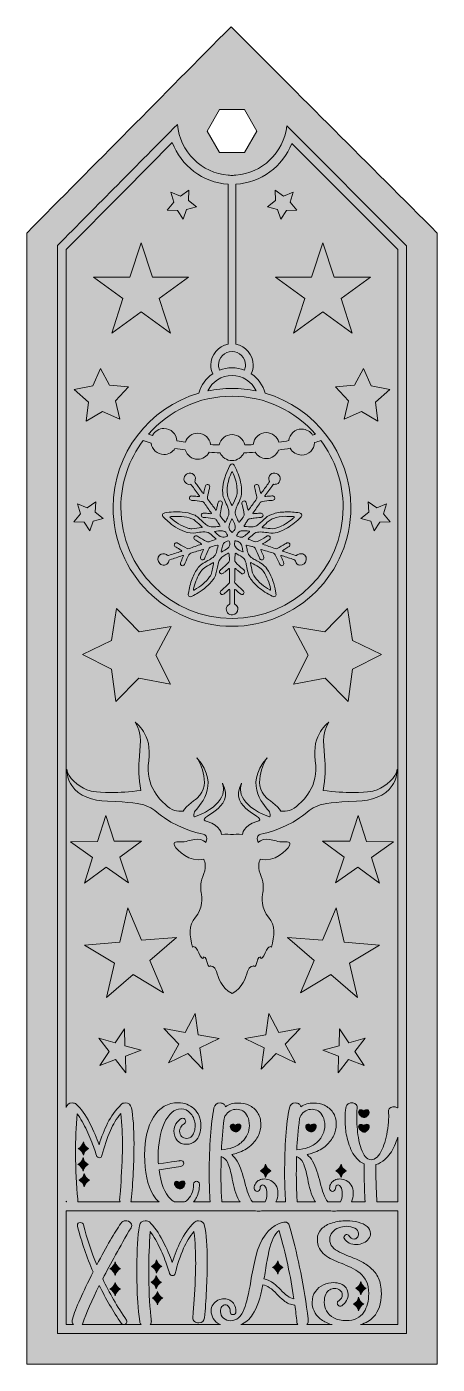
# Model space of a CAD drawing. Header units: centimetres. Extents: x 3 to 11, y -23.1 to 3.1.
import ezdxf

# ---------------------------------------------------------------- set-up
doc = ezdxf.new("R2010")
doc.units = ezdxf.units.CM
doc.header["$MEASUREMENT"] = 0
doc.layers.add('Layer 1', color=7, linetype='Continuous')

# ---------------------------------------------------------------- blocks, each defined once
blk = doc.blocks.new('block 3')
at = {"layer": 'Layer 1', "true_color": 0xffffff}
h = blk.add_hatch(color=7, dxfattribs=at)
h.dxf.hatch_style = 2
edge = h.paths.add_edge_path()
edge.add_spline(control_points=[(8.062, 1.155), (8, 0.626), (7.568, 0.225), (7.061, 0.189), (7.037, 0.187), (7.012, 0.186), (6.987, 0.186), (6.971, 0.186), (6.955, 0.186), (6.938, 0.187), (6.929, 0.188), (6.919, 0.188), (6.909, 0.19), (6.391, 0.228), (5.961, 0.648), (5.914, 1.183), (5.13, 0.392), (4.345, -0.4), (3.561, -1.191), (3.561, -1.191), (3.561, -22.513), (3.561, -22.513), (3.561, -22.513), (10.409, -22.513), (10.409, -22.513), (10.409, -22.513), (10.409, -1.193), (10.409, -1.193), (10.409, -1.193), (8.062, 1.155), (8.062, 1.155)], knot_values=[0, 0, 0, 0, 1, 1, 1, 2, 2, 2, 3, 3, 3, 4, 4, 4, 5, 5, 5, 6, 6, 6, 7, 7, 7, 8, 8, 8, 9, 9, 9, 10, 10, 10, 10], degree=3, periodic=1)
edge = h.paths.add_edge_path()
edge.add_spline(control_points=[(6.985, -3.268), (7.13, -3.268), (7.248, -3.386), (7.248, -3.531), (7.248, -3.566), (7.24, -3.599), (7.227, -3.631), (7.152, -3.601), (7.07, -3.585), (6.985, -3.585), (6.9, -3.585), (6.818, -3.601), (6.743, -3.631), (6.73, -3.599), (6.722, -3.566), (6.722, -3.531), (6.722, -3.386), (6.84, -3.268), (6.985, -3.268)], knot_values=[0, 0, 0, 0, 1, 1, 1, 2, 2, 2, 3, 3, 3, 4, 4, 4, 5, 5, 5, 6, 6, 6, 6], degree=3, periodic=1)
edge = h.paths.add_edge_path()
edge.add_spline(control_points=[(8.566, -4.904), (8.521, -4.833), (8.441, -4.786), (8.351, -4.786), (8.22, -4.786), (8.112, -4.885), (8.098, -5.013), (8.035, -5.024), (7.969, -5.034), (7.903, -5.043), (7.873, -4.936), (7.774, -4.856), (7.657, -4.856), (7.524, -4.856), (7.414, -4.959), (7.403, -5.09), (7.348, -5.093), (7.292, -5.096), (7.235, -5.098), (7.211, -4.982), (7.108, -4.894), (6.985, -4.894), (6.862, -4.894), (6.759, -4.982), (6.735, -5.098), (6.678, -5.096), (6.622, -5.093), (6.566, -5.09), (6.55, -4.965), (6.443, -4.867), (6.313, -4.867), (6.199, -4.867), (6.104, -4.941), (6.071, -5.044), (6.015, -5.036), (5.959, -5.028), (5.906, -5.019), (5.9, -4.883), (5.788, -4.775), (5.651, -4.775), (5.554, -4.775), (5.469, -4.83), (5.426, -4.911), (5.399, -4.903), (5.373, -4.895), (5.347, -4.886), (5.747, -4.43), (6.333, -4.142), (6.985, -4.142), (7.637, -4.142), (8.223, -4.43), (8.623, -4.886), (8.604, -4.892), (8.585, -4.898), (8.566, -4.904)], knot_values=[0, 0, 0, 0, 1, 1, 1, 2, 2, 2, 3, 3, 3, 4, 4, 4, 5, 5, 5, 6, 6, 6, 7, 7, 7, 8, 8, 8, 9, 9, 9, 10, 10, 10, 11, 11, 11, 12, 12, 12, 13, 13, 13, 14, 14, 14, 15, 15, 15, 16, 16, 16, 17, 17, 17, 18, 18, 18, 18], degree=3, periodic=1)
edge = h.paths.add_edge_path()
edge.add_spline(control_points=[(8.726, -5.012), (9.001, -5.377), (9.164, -5.83), (9.164, -6.321), (9.164, -7.523), (8.187, -8.5), (6.985, -8.5), (5.783, -8.5), (4.806, -7.523), (4.806, -6.321), (4.806, -5.83), (4.969, -5.377), (5.244, -5.012), (5.293, -5.029), (5.345, -5.045), (5.399, -5.061), (5.414, -5.187), (5.521, -5.285), (5.651, -5.285), (5.742, -5.285), (5.822, -5.237), (5.867, -5.166), (5.932, -5.177), (6, -5.187), (6.069, -5.196), (6.101, -5.301), (6.198, -5.377), (6.313, -5.377), (6.411, -5.377), (6.495, -5.322), (6.538, -5.241), (6.608, -5.245), (6.679, -5.248), (6.751, -5.251), (6.791, -5.341), (6.88, -5.404), (6.985, -5.404), (7.09, -5.404), (7.179, -5.341), (7.219, -5.251), (7.293, -5.248), (7.366, -5.245), (7.438, -5.24), (7.482, -5.316), (7.564, -5.366), (7.657, -5.366), (7.768, -5.366), (7.862, -5.295), (7.897, -5.197), (7.976, -5.186), (8.053, -5.175), (8.127, -5.162), (8.17, -5.241), (8.254, -5.295), (8.351, -5.295), (8.489, -5.295), (8.6, -5.187), (8.605, -5.051), (8.647, -5.038), (8.687, -5.025), (8.726, -5.012)], knot_values=[0, 0, 0, 0, 1, 1, 1, 2, 2, 2, 3, 3, 3, 4, 4, 4, 5, 5, 5, 6, 6, 6, 7, 7, 7, 8, 8, 8, 9, 9, 9, 10, 10, 10, 11, 11, 11, 12, 12, 12, 13, 13, 13, 14, 14, 14, 15, 15, 15, 16, 16, 16, 17, 17, 17, 18, 18, 18, 19, 19, 19, 20, 20, 20, 20], degree=3, periodic=1)
edge = h.paths.add_edge_path()
edge.add_spline(control_points=[(6.985, -3.99), (6.823, -3.99), (6.664, -4.007), (6.511, -4.039), (6.596, -3.859), (6.779, -3.737), (6.985, -3.737), (7.191, -3.737), (7.374, -3.859), (7.459, -4.039), (7.306, -4.007), (7.147, -3.99), (6.985, -3.99)], knot_values=[0, 0, 0, 0, 1, 1, 1, 2, 2, 2, 3, 3, 3, 4, 4, 4, 4], degree=3, periodic=1)
edge = h.paths.add_edge_path()
edge.add_spline(control_points=[(3.737, -19.92), (3.738, -19.924), (3.738, -19.927), (3.739, -19.931), (3.739, -19.931), (3.737, -19.931), (3.737, -19.931), (3.737, -19.931), (3.737, -19.92), (3.737, -19.92)], knot_values=[0, 0, 0, 0, 1, 1, 1, 2, 2, 2, 3, 3, 3, 3], degree=3, periodic=1)
edge = h.paths.add_edge_path()
edge.add_spline(control_points=[(7.155, -22.337), (7.249, -22.3), (7.327, -22.234), (7.389, -22.138), (7.475, -22.007), (7.542, -21.813), (7.59, -21.557), (7.674, -21.571), (7.766, -21.631), (7.865, -21.739), (7.907, -21.784), (7.951, -21.825), (7.998, -21.863), (8.064, -21.918), (8.137, -21.948), (8.216, -21.953), (8.232, -22.066), (8.246, -22.18), (8.258, -22.294), (8.26, -22.311), (8.265, -22.325), (8.273, -22.337), (8.273, -22.337), (7.155, -22.337), (7.155, -22.337)], knot_values=[0, 0, 0, 0, 1, 1, 1, 2, 2, 2, 3, 3, 3, 4, 4, 4, 5, 5, 5, 6, 6, 6, 7, 7, 7, 8, 8, 8, 8], degree=3, periodic=1)
edge = h.paths.add_edge_path()
edge.add_spline(control_points=[(7.611, -21.442), (7.622, -21.387), (7.631, -21.332), (7.639, -21.277), (7.66, -21.142), (7.684, -21.016), (7.71, -20.898), (7.755, -20.693), (7.822, -20.558), (7.908, -20.493), (8.036, -20.941), (8.134, -21.388), (8.2, -21.833), (8.118, -21.816), (8.03, -21.755), (7.934, -21.651), (7.893, -21.607), (7.85, -21.567), (7.805, -21.529), (7.743, -21.48), (7.679, -21.451), (7.611, -21.442)], knot_values=[0, 0, 0, 0, 1, 1, 1, 2, 2, 2, 3, 3, 3, 4, 4, 4, 5, 5, 5, 6, 6, 6, 7, 7, 7, 7], degree=3, periodic=1)
edge = h.paths.add_edge_path()
edge.add_spline(control_points=[(10.233, -22.337), (10.233, -22.337), (9.502, -22.337), (9.502, -22.337), (9.609, -22.307), (9.695, -22.257), (9.76, -22.186), (9.862, -22.075), (9.913, -21.922), (9.913, -21.728), (9.913, -21.608), (9.894, -21.508), (9.856, -21.428), (9.818, -21.347), (9.768, -21.28), (9.707, -21.227), (9.645, -21.173), (9.578, -21.129), (9.505, -21.094), (9.431, -21.058), (9.359, -21.027), (9.288, -21), (9.217, -20.972), (9.153, -20.944), (9.095, -20.916), (9.037, -20.887), (8.991, -20.853), (8.955, -20.814), (8.92, -20.775), (8.902, -20.725), (8.902, -20.666), (8.902, -20.61), (8.919, -20.563), (8.953, -20.525), (8.986, -20.487), (9.028, -20.459), (9.078, -20.439), (9.128, -20.42), (9.177, -20.41), (9.226, -20.41), (9.289, -20.41), (9.345, -20.423), (9.393, -20.448), (9.441, -20.473), (9.466, -20.508), (9.466, -20.553), (9.466, -20.584), (9.457, -20.61), (9.44, -20.63), (9.423, -20.65), (9.403, -20.66), (9.378, -20.66), (9.34, -20.66), (9.302, -20.635), (9.266, -20.583), (9.26, -20.575), (9.251, -20.571), (9.239, -20.571), (9.219, -20.571), (9.202, -20.581), (9.188, -20.6), (9.182, -20.608), (9.179, -20.617), (9.179, -20.625), (9.179, -20.633), (9.181, -20.639), (9.184, -20.645), (9.208, -20.687), (9.242, -20.717), (9.285, -20.738), (9.328, -20.758), (9.373, -20.768), (9.421, -20.768), (9.475, -20.768), (9.523, -20.757), (9.565, -20.736), (9.606, -20.715), (9.639, -20.688), (9.664, -20.655), (9.688, -20.622), (9.7, -20.587), (9.7, -20.552), (9.7, -20.495), (9.678, -20.449), (9.632, -20.412), (9.587, -20.376), (9.529, -20.348), (9.458, -20.33), (9.387, -20.311), (9.313, -20.302), (9.234, -20.302), (9.133, -20.302), (9.039, -20.315), (8.952, -20.342), (8.864, -20.368), (8.793, -20.408), (8.739, -20.462), (8.685, -20.515), (8.659, -20.582), (8.659, -20.662), (8.659, -20.733), (8.672, -20.794), (8.698, -20.843), (8.724, -20.892), (8.759, -20.934), (8.803, -20.969), (8.847, -21.004), (8.897, -21.035), (8.953, -21.061), (9.009, -21.087), (9.067, -21.112), (9.127, -21.135), (9.194, -21.161), (9.259, -21.188), (9.322, -21.219), (9.386, -21.249), (9.443, -21.286), (9.495, -21.329), (9.547, -21.373), (9.588, -21.426), (9.619, -21.49), (9.65, -21.553), (9.665, -21.632), (9.665, -21.726), (9.665, -21.877), (9.634, -21.999), (9.57, -22.091), (9.495, -22.202), (9.381, -22.257), (9.227, -22.257), (9.127, -22.257), (9.045, -22.239), (8.981, -22.203), (8.918, -22.167), (8.87, -22.122), (8.84, -22.067), (8.809, -22.013), (8.794, -21.957), (8.794, -21.901), (8.794, -21.833), (8.804, -21.78), (8.824, -21.74), (8.844, -21.7), (8.87, -21.671), (8.9, -21.653), (8.931, -21.636), (8.962, -21.627), (8.993, -21.627), (9.034, -21.627), (9.069, -21.638), (9.101, -21.661), (9.132, -21.685), (9.147, -21.714), (9.147, -21.75), (9.147, -21.8), (9.124, -21.839), (9.078, -21.867), (9.058, -21.878), (9.049, -21.895), (9.049, -21.917), (9.049, -21.926), (9.051, -21.936), (9.056, -21.945), (9.066, -21.964), (9.083, -21.974), (9.107, -21.974), (9.117, -21.974), (9.126, -21.971), (9.135, -21.966), (9.178, -21.94), (9.21, -21.906), (9.231, -21.866), (9.251, -21.826), (9.261, -21.785), (9.261, -21.742), (9.261, -21.69), (9.247, -21.648), (9.221, -21.613), (9.194, -21.579), (9.159, -21.554), (9.116, -21.538), (9.073, -21.522), (9.027, -21.514), (8.978, -21.514), (8.908, -21.514), (8.841, -21.529), (8.778, -21.558), (8.714, -21.587), (8.661, -21.63), (8.619, -21.687), (8.577, -21.744), (8.556, -21.815), (8.556, -21.901), (8.556, -21.957), (8.569, -22.013), (8.595, -22.069), (8.62, -22.125), (8.66, -22.176), (8.715, -22.222), (8.769, -22.267), (8.839, -22.303), (8.923, -22.331), (8.93, -22.333), (8.939, -22.335), (8.946, -22.337), (8.946, -22.337), (8.454, -22.337), (8.454, -22.337), (8.471, -22.319), (8.48, -22.295), (8.48, -22.263), (8.48, -22.248), (8.475, -22.199), (8.464, -22.115), (8.378, -21.479), (8.26, -20.908), (8.11, -20.404), (8.095, -20.353), (8.065, -20.327), (8.021, -20.327), (7.997, -20.327), (7.961, -20.337), (7.912, -20.356), (7.692, -20.443), (7.539, -20.657), (7.452, -20.999), (7.412, -21.159), (7.379, -21.321), (7.353, -21.484), (7.313, -21.732), (7.271, -21.912), (7.226, -22.026), (7.165, -22.182), (7.075, -22.259), (6.956, -22.259), (6.908, -22.259), (6.863, -22.242), (6.821, -22.208), (6.78, -22.174), (6.759, -22.132), (6.759, -22.083), (6.759, -22.038), (6.769, -22.004), (6.788, -21.982), (6.807, -21.959), (6.829, -21.948), (6.854, -21.948), (6.878, -21.948), (6.9, -21.959), (6.919, -21.981), (6.939, -22.003), (6.948, -22.037), (6.948, -22.083), (6.948, -22.099), (6.954, -22.112), (6.965, -22.123), (6.976, -22.134), (6.989, -22.139), (7.005, -22.139), (7.021, -22.139), (7.035, -22.134), (7.046, -22.123), (7.057, -22.112), (7.062, -22.099), (7.062, -22.083), (7.062, -22.025), (7.051, -21.977), (7.029, -21.941), (7.007, -21.904), (6.979, -21.877), (6.944, -21.858), (6.909, -21.84), (6.872, -21.831), (6.832, -21.831), (6.79, -21.831), (6.749, -21.841), (6.71, -21.859), (6.671, -21.878), (6.639, -21.905), (6.614, -21.94), (6.589, -21.975), (6.577, -22.018), (6.577, -22.069), (6.577, -22.121), (6.591, -22.17), (6.618, -22.217), (6.645, -22.263), (6.687, -22.301), (6.743, -22.33), (6.749, -22.332), (6.755, -22.335), (6.761, -22.337), (6.761, -22.337), (5.383, -22.337), (5.383, -22.337), (5.396, -22.321), (5.404, -22.299), (5.404, -22.271), (5.404, -22.265), (5.401, -22.235), (5.395, -22.182), (5.367, -21.917), (5.353, -21.617), (5.353, -21.282), (5.353, -21.023), (5.363, -20.767), (5.382, -20.514), (5.417, -20.559), (5.451, -20.61), (5.485, -20.669), (5.548, -20.783), (5.604, -20.901), (5.653, -21.023), (5.702, -21.145), (5.738, -21.249), (5.761, -21.334), (5.765, -21.349), (5.774, -21.36), (5.788, -21.368), (5.797, -21.373), (5.807, -21.375), (5.817, -21.375), (5.846, -21.375), (5.864, -21.361), (5.871, -21.332), (5.915, -21.158), (5.97, -20.994), (6.036, -20.84), (6.087, -20.723), (6.155, -20.613), (6.24, -20.51), (6.262, -20.722), (6.273, -20.932), (6.273, -21.142), (6.273, -21.206), (6.271, -21.27), (6.269, -21.334), (6.259, -21.631), (6.244, -21.886), (6.225, -22.099), (6.22, -22.155), (6.217, -22.189), (6.217, -22.2), (6.217, -22.235), (6.229, -22.261), (6.252, -22.277), (6.276, -22.293), (6.303, -22.301), (6.335, -22.301), (6.402, -22.301), (6.439, -22.268), (6.446, -22.201), (6.462, -22.039), (6.475, -21.858), (6.484, -21.659), (6.494, -21.46), (6.499, -21.278), (6.499, -21.113), (6.499, -20.795), (6.482, -20.557), (6.448, -20.399), (6.435, -20.334), (6.395, -20.302), (6.33, -20.302), (6.293, -20.302), (6.265, -20.312), (6.245, -20.333), (6.135, -20.444), (6.048, -20.566), (5.982, -20.698), (5.917, -20.831), (5.86, -20.971), (5.814, -21.12), (5.772, -20.995), (5.71, -20.853), (5.629, -20.694), (5.548, -20.535), (5.46, -20.412), (5.365, -20.325), (5.347, -20.309), (5.321, -20.302), (5.286, -20.302), (5.22, -20.302), (5.181, -20.334), (5.17, -20.399), (5.137, -20.602), (5.121, -20.873), (5.121, -21.212), (5.121, -21.244), (5.122, -21.364), (5.123, -21.572), (5.125, -21.781), (5.143, -22.015), (5.178, -22.273), (5.181, -22.3), (5.19, -22.321), (5.203, -22.337), (5.203, -22.337), (4.048, -22.337), (4.048, -22.337), (4.053, -22.329), (4.058, -22.32), (4.061, -22.31), (4.13, -22.109), (4.238, -21.862), (4.384, -21.57), (4.511, -21.829), (4.654, -22.076), (4.815, -22.311), (4.827, -22.328), (4.843, -22.337), (4.863, -22.337), (4.873, -22.337), (4.884, -22.333), (4.895, -22.325), (4.914, -22.312), (4.924, -22.295), (4.924, -22.275), (4.924, -22.265), (4.921, -22.255), (4.915, -22.247), (4.735, -21.984), (4.58, -21.714), (4.451, -21.437), (4.601, -21.146), (4.786, -20.813), (5.006, -20.438), (5.015, -20.422), (5.02, -20.407), (5.02, -20.393), (5.02, -20.357), (4.997, -20.33), (4.953, -20.312), (4.933, -20.304), (4.915, -20.301), (4.898, -20.301), (4.861, -20.301), (4.83, -20.319), (4.805, -20.355), (4.683, -20.53), (4.526, -20.801), (4.334, -21.168), (4.231, -20.915), (4.144, -20.651), (4.072, -20.378), (4.065, -20.35), (4.044, -20.336), (4.011, -20.336), (3.972, -20.336), (3.953, -20.354), (3.953, -20.391), (3.953, -20.397), (3.953, -20.402), (3.955, -20.408), (4.038, -20.721), (4.141, -21.02), (4.263, -21.305), (4.057, -21.708), (3.921, -22.015), (3.855, -22.227), (3.851, -22.241), (3.849, -22.254), (3.849, -22.267), (3.849, -22.295), (3.86, -22.319), (3.881, -22.337), (3.881, -22.337), (3.737, -22.337), (3.737, -22.337), (3.737, -22.337), (3.737, -20.108), (3.737, -20.108), (3.737, -20.108), (7.445, -20.108), (7.445, -20.108), (7.466, -20.11), (7.488, -20.111), (7.51, -20.111), (7.529, -20.111), (7.547, -20.11), (7.565, -20.108), (7.565, -20.108), (8.923, -20.108), (8.923, -20.108), (8.944, -20.11), (8.966, -20.111), (8.988, -20.111), (9.007, -20.111), (9.025, -20.11), (9.043, -20.108), (9.043, -20.108), (10.233, -20.108), (10.233, -20.108), (10.233, -20.108), (10.233, -22.337), (10.233, -22.337)], knot_values=[0, 0, 0, 0, 1, 1, 1, 2, 2, 2, 3, 3, 3, 4, 4, 4, 5, 5, 5, 6, 6, 6, 7, 7, 7, 8, 8, 8, 9, 9, 9, 10, 10, 10, 11, 11, 11, 12, 12, 12, 13, 13, 13, 14, 14, 14, 15, 15, 15, 16, 16, 16, 17, 17, 17, 18, 18, 18, 19, 19, 19, 20, 20, 20, 21, 21, 21, 22, 22, 22, 23, 23, 23, 24, 24, 24, 25, 25, 25, 26, 26, 26, 27, 27, 27, 28, 28, 28, 29, 29, 29, 30, 30, 30, 31, 31, 31, 32, 32, 32, 33, 33, 33, 34, 34, 34, 35, 35, 35, 36, 36, 36, 37, 37, 37, 38, 38, 38, 39, 39, 39, 40, 40, 40, 41, 41, 41, 42, 42, 42, 43, 43, 43, 44, 44, 44, 45, 45, 45, 46, 46, 46, 47, 47, 47, 48, 48, 48, 49, 49, 49, 50, 50, 50, 51, 51, 51, 52, 52, 52, 53, 53, 53, 54, 54, 54, 55, 55, 55, 56, 56, 56, 57, 57, 57, 58, 58, 58, 59, 59, 59, 60, 60, 60, 61, 61, 61, 62, 62, 62, 63, 63, 63, 64, 64, 64, 65, 65, 65, 66, 66, 66, 67, 67, 67, 68, 68, 68, 69, 69, 69, 70, 70, 70, 71, 71, 71, 72, 72, 72, 73, 73, 73, 74, 74, 74, 75, 75, 75, 76, 76, 76, 77, 77, 77, 78, 78, 78, 79, 79, 79, 80, 80, 80, 81, 81, 81, 82, 82, 82, 83, 83, 83, 84, 84, 84, 85, 85, 85, 86, 86, 86, 87, 87, 87, 88, 88, 88, 89, 89, 89, 90, 90, 90, 91, 91, 91, 92, 92, 92, 93, 93, 93, 94, 94, 94, 95, 95, 95, 96, 96, 96, 97, 97, 97, 98, 98, 98, 99, 99, 99, 100, 100, 100, 101, 101, 101, 102, 102, 102, 103, 103, 103, 104, 104, 104, 105, 105, 105, 106, 106, 106, 107, 107, 107, 108, 108, 108, 109, 109, 109, 110, 110, 110, 111, 111, 111, 112, 112, 112, 113, 113, 113, 114, 114, 114, 115, 115, 115, 116, 116, 116, 117, 117, 117, 118, 118, 118, 119, 119, 119, 120, 120, 120, 121, 121, 121, 122, 122, 122, 123, 123, 123, 124, 124, 124, 125, 125, 125, 126, 126, 126, 127, 127, 127, 128, 128, 128, 129, 129, 129, 130, 130, 130, 131, 131, 131, 132, 132, 132, 133, 133, 133, 134, 134, 134, 135, 135, 135, 136, 136, 136, 137, 137, 137, 138, 138, 138, 139, 139, 139, 140, 140, 140, 141, 141, 141, 142, 142, 142, 143, 143, 143, 144, 144, 144, 145, 145, 145, 146, 146, 146, 147, 147, 147, 148, 148, 148, 149, 149, 149, 150, 150, 150, 151, 151, 151, 152, 152, 152, 153, 153, 153, 154, 154, 154, 155, 155, 155, 156, 156, 156, 157, 157, 157, 158, 158, 158, 159, 159, 159, 160, 160, 160, 161, 161, 161, 162, 162, 162, 163, 163, 163, 164, 164, 164, 165, 165, 165, 165], degree=3, periodic=1)
edge = h.paths.add_edge_path()
edge.add_spline(control_points=[(4.79, -19.931), (4.79, -19.931), (3.966, -19.931), (3.966, -19.931), (3.965, -19.917), (3.963, -19.897), (3.96, -19.872), (3.932, -19.607), (3.918, -19.307), (3.918, -18.972), (3.918, -18.713), (3.928, -18.457), (3.947, -18.204), (3.982, -18.249), (4.016, -18.3), (4.05, -18.359), (4.113, -18.473), (4.169, -18.591), (4.218, -18.713), (4.268, -18.835), (4.304, -18.939), (4.326, -19.024), (4.331, -19.039), (4.339, -19.05), (4.353, -19.058), (4.362, -19.063), (4.372, -19.065), (4.382, -19.065), (4.411, -19.065), (4.429, -19.051), (4.436, -19.022), (4.48, -18.848), (4.535, -18.684), (4.602, -18.53), (4.652, -18.413), (4.72, -18.303), (4.805, -18.2), (4.827, -18.412), (4.838, -18.622), (4.838, -18.832), (4.838, -18.896), (4.837, -18.96), (4.834, -19.024), (4.824, -19.321), (4.809, -19.576), (4.79, -19.789), (4.785, -19.845), (4.782, -19.879), (4.782, -19.89), (4.782, -19.906), (4.785, -19.919), (4.79, -19.931)], knot_values=[0, 0, 0, 0, 1, 1, 1, 2, 2, 2, 3, 3, 3, 4, 4, 4, 5, 5, 5, 6, 6, 6, 7, 7, 7, 8, 8, 8, 9, 9, 9, 10, 10, 10, 11, 11, 11, 12, 12, 12, 13, 13, 13, 14, 14, 14, 15, 15, 15, 16, 16, 16, 17, 17, 17, 17], degree=3, periodic=1)
edge = h.paths.add_edge_path()
edge.add_spline(control_points=[(6.901, -19.167), (6.933, -19.231), (6.963, -19.336), (6.991, -19.483), (7.006, -19.558), (7.023, -19.633), (7.043, -19.706), (7.063, -19.78), (7.092, -19.847), (7.128, -19.908), (7.133, -19.916), (7.138, -19.924), (7.143, -19.931), (7.143, -19.931), (6.787, -19.931), (6.787, -19.931), (6.786, -19.914), (6.784, -19.89), (6.782, -19.86), (6.772, -19.717), (6.768, -19.563), (6.768, -19.398), (6.768, -19.317), (6.77, -19.198), (6.774, -19.041), (6.827, -19.062), (6.869, -19.103), (6.901, -19.167)], knot_values=[0, 0, 0, 0, 1, 1, 1, 2, 2, 2, 3, 3, 3, 4, 4, 4, 5, 5, 5, 6, 6, 6, 7, 7, 7, 8, 8, 8, 9, 9, 9, 9], degree=3, periodic=1)
edge = h.paths.add_edge_path()
edge.add_spline(control_points=[(6.778, -18.908), (6.784, -18.734), (6.802, -18.532), (6.832, -18.3), (6.836, -18.277), (6.843, -18.256), (6.855, -18.237), (6.88, -18.198), (6.913, -18.168), (6.952, -18.147), (6.992, -18.126), (7.033, -18.116), (7.076, -18.116), (7.119, -18.116), (7.159, -18.127), (7.197, -18.15), (7.235, -18.172), (7.266, -18.208), (7.29, -18.256), (7.314, -18.304), (7.326, -18.365), (7.326, -18.44), (7.326, -18.495), (7.314, -18.55), (7.291, -18.605), (7.267, -18.66), (7.231, -18.711), (7.181, -18.757), (7.132, -18.802), (7.07, -18.839), (6.995, -18.867), (6.932, -18.89), (6.86, -18.903), (6.778, -18.908)], knot_values=[0, 0, 0, 0, 1, 1, 1, 2, 2, 2, 3, 3, 3, 4, 4, 4, 5, 5, 5, 6, 6, 6, 7, 7, 7, 8, 8, 8, 9, 9, 9, 10, 10, 10, 11, 11, 11, 11], degree=3, periodic=1)
edge = h.paths.add_edge_path()
edge.add_spline(control_points=[(8.379, -19.167), (8.41, -19.231), (8.44, -19.336), (8.469, -19.483), (8.483, -19.558), (8.501, -19.633), (8.521, -19.706), (8.541, -19.78), (8.569, -19.847), (8.605, -19.908), (8.61, -19.916), (8.616, -19.924), (8.621, -19.931), (8.621, -19.931), (8.264, -19.931), (8.264, -19.931), (8.263, -19.914), (8.262, -19.89), (8.259, -19.86), (8.25, -19.717), (8.246, -19.563), (8.246, -19.398), (8.246, -19.317), (8.248, -19.198), (8.252, -19.041), (8.305, -19.062), (8.347, -19.103), (8.379, -19.167)], knot_values=[0, 0, 0, 0, 1, 1, 1, 2, 2, 2, 3, 3, 3, 4, 4, 4, 5, 5, 5, 6, 6, 6, 7, 7, 7, 8, 8, 8, 9, 9, 9, 9], degree=3, periodic=1)
edge = h.paths.add_edge_path()
edge.add_spline(control_points=[(8.256, -18.908), (8.261, -18.734), (8.28, -18.532), (8.31, -18.3), (8.313, -18.277), (8.321, -18.256), (8.333, -18.237), (8.358, -18.198), (8.39, -18.168), (8.43, -18.147), (8.469, -18.126), (8.511, -18.116), (8.554, -18.116), (8.597, -18.116), (8.637, -18.127), (8.675, -18.15), (8.713, -18.172), (8.744, -18.208), (8.768, -18.256), (8.792, -18.304), (8.804, -18.365), (8.804, -18.44), (8.804, -18.495), (8.792, -18.55), (8.768, -18.605), (8.745, -18.66), (8.708, -18.711), (8.659, -18.757), (8.61, -18.802), (8.548, -18.839), (8.473, -18.867), (8.41, -18.89), (8.337, -18.903), (8.256, -18.908)], knot_values=[0, 0, 0, 0, 1, 1, 1, 2, 2, 2, 3, 3, 3, 4, 4, 4, 5, 5, 5, 6, 6, 6, 7, 7, 7, 8, 8, 8, 9, 9, 9, 10, 10, 10, 11, 11, 11, 11], degree=3, periodic=1)
edge = h.paths.add_edge_path()
edge.add_spline(control_points=[(10.233, -19.931), (10.233, -19.931), (9.825, -19.931), (9.825, -19.931), (9.823, -19.898), (9.821, -19.844), (9.817, -19.768), (9.81, -19.644), (9.807, -19.519), (9.807, -19.393), (9.807, -19.393), (9.807, -19.199), (9.807, -19.199), (9.871, -19.182), (9.929, -19.15), (9.981, -19.103), (10.058, -19.033), (10.122, -18.942), (10.172, -18.83), (10.196, -18.775), (10.216, -18.719), (10.233, -18.663), (10.233, -18.663), (10.233, -19.931), (10.233, -19.931)], knot_values=[0, 0, 0, 0, 1, 1, 1, 2, 2, 2, 3, 3, 3, 4, 4, 4, 5, 5, 5, 6, 6, 6, 7, 7, 7, 8, 8, 8, 8], degree=3, periodic=1)
edge = h.paths.add_edge_path()
edge.add_spline(control_points=[(10.233, -18.089), (10.232, -18.089), (10.232, -18.089), (10.232, -18.088), (10.211, -18.076), (10.188, -18.07), (10.161, -18.07), (10.13, -18.07), (10.103, -18.079), (10.081, -18.095), (10.061, -18.11), (10.052, -18.129), (10.052, -18.155), (10.052, -18.162), (10.053, -18.178), (10.055, -18.201), (10.057, -18.224), (10.058, -18.245), (10.058, -18.263), (10.057, -18.328), (10.05, -18.404), (10.038, -18.491), (10.014, -18.653), (9.977, -18.79), (9.928, -18.901), (9.867, -19.037), (9.795, -19.105), (9.712, -19.105), (9.667, -19.105), (9.628, -19.084), (9.596, -19.044), (9.535, -18.967), (9.491, -18.842), (9.463, -18.668), (9.44, -18.527), (9.429, -18.389), (9.429, -18.255), (9.429, -18.215), (9.431, -18.177), (9.435, -18.141), (9.438, -18.106), (9.44, -18.084), (9.44, -18.075), (9.44, -18.049), (9.43, -18.028), (9.408, -18.013), (9.387, -17.997), (9.36, -17.989), (9.329, -17.989), (9.304, -17.989), (9.281, -17.996), (9.261, -18.008), (9.222, -18.031), (9.203, -18.127), (9.203, -18.297), (9.203, -18.329), (9.205, -18.384), (9.209, -18.465), (9.212, -18.545), (9.232, -18.648), (9.268, -18.772), (9.304, -18.896), (9.358, -19), (9.43, -19.083), (9.472, -19.131), (9.521, -19.166), (9.577, -19.188), (9.577, -19.188), (9.577, -19.356), (9.577, -19.356), (9.577, -19.581), (9.583, -19.773), (9.596, -19.931), (9.596, -19.931), (9.325, -19.931), (9.325, -19.931), (9.35, -19.884), (9.363, -19.829), (9.363, -19.763), (9.363, -19.699), (9.35, -19.647), (9.324, -19.605), (9.298, -19.564), (9.265, -19.533), (9.224, -19.512), (9.183, -19.492), (9.141, -19.482), (9.097, -19.482), (9.062, -19.482), (9.03, -19.489), (9, -19.503), (8.969, -19.517), (8.945, -19.538), (8.926, -19.566), (8.908, -19.593), (8.898, -19.627), (8.898, -19.668), (8.898, -19.684), (8.904, -19.697), (8.916, -19.708), (8.927, -19.719), (8.94, -19.725), (8.955, -19.725), (8.971, -19.725), (8.985, -19.719), (8.996, -19.708), (9.008, -19.697), (9.013, -19.684), (9.013, -19.668), (9.013, -19.646), (9.019, -19.629), (9.03, -19.617), (9.041, -19.606), (9.053, -19.6), (9.068, -19.6), (9.087, -19.6), (9.105, -19.613), (9.121, -19.641), (9.138, -19.668), (9.146, -19.711), (9.146, -19.77), (9.146, -19.841), (9.134, -19.895), (9.11, -19.931), (9.11, -19.931), (8.865, -19.931), (8.865, -19.931), (8.831, -19.891), (8.802, -19.837), (8.779, -19.77), (8.756, -19.703), (8.734, -19.63), (8.714, -19.55), (8.695, -19.475), (8.673, -19.401), (8.65, -19.326), (8.602, -19.179), (8.538, -19.072), (8.458, -19.005), (8.498, -18.996), (8.536, -18.986), (8.571, -18.973), (8.675, -18.936), (8.761, -18.888), (8.828, -18.827), (8.896, -18.767), (8.946, -18.701), (8.979, -18.63), (9.012, -18.558), (9.029, -18.487), (9.029, -18.415), (9.029, -18.32), (9.007, -18.241), (8.963, -18.178), (8.919, -18.115), (8.863, -18.069), (8.796, -18.039), (8.728, -18.009), (8.657, -17.994), (8.584, -17.994), (8.488, -17.994), (8.404, -18.019), (8.333, -18.068), (8.33, -18.045), (8.319, -18.027), (8.3, -18.013), (8.282, -17.999), (8.258, -17.992), (8.229, -17.992), (8.163, -17.992), (8.123, -18.024), (8.109, -18.089), (8.048, -18.394), (8.017, -18.826), (8.017, -19.386), (8.017, -19.591), (8.023, -19.773), (8.035, -19.931), (8.035, -19.931), (7.847, -19.931), (7.847, -19.931), (7.872, -19.884), (7.886, -19.829), (7.886, -19.763), (7.886, -19.699), (7.872, -19.647), (7.846, -19.605), (7.82, -19.564), (7.787, -19.533), (7.746, -19.512), (7.705, -19.492), (7.663, -19.482), (7.619, -19.482), (7.585, -19.482), (7.552, -19.489), (7.522, -19.503), (7.491, -19.517), (7.467, -19.538), (7.449, -19.566), (7.43, -19.593), (7.421, -19.627), (7.421, -19.668), (7.421, -19.684), (7.426, -19.697), (7.438, -19.708), (7.449, -19.719), (7.462, -19.725), (7.478, -19.725), (7.494, -19.725), (7.507, -19.719), (7.519, -19.708), (7.53, -19.697), (7.536, -19.684), (7.536, -19.668), (7.536, -19.646), (7.541, -19.629), (7.552, -19.617), (7.563, -19.606), (7.576, -19.6), (7.59, -19.6), (7.609, -19.6), (7.627, -19.613), (7.644, -19.641), (7.66, -19.668), (7.668, -19.711), (7.668, -19.77), (7.668, -19.841), (7.656, -19.895), (7.632, -19.931), (7.632, -19.931), (7.388, -19.931), (7.388, -19.931), (7.353, -19.891), (7.324, -19.837), (7.301, -19.77), (7.278, -19.703), (7.257, -19.63), (7.236, -19.55), (7.217, -19.475), (7.196, -19.401), (7.172, -19.326), (7.124, -19.179), (7.06, -19.072), (6.98, -19.005), (7.02, -18.996), (7.058, -18.986), (7.094, -18.973), (7.197, -18.936), (7.283, -18.888), (7.351, -18.827), (7.418, -18.767), (7.469, -18.701), (7.502, -18.63), (7.534, -18.558), (7.551, -18.487), (7.551, -18.415), (7.551, -18.32), (7.529, -18.241), (7.485, -18.178), (7.441, -18.115), (7.386, -18.069), (7.318, -18.039), (7.25, -18.009), (7.179, -17.994), (7.106, -17.994), (7.01, -17.994), (6.926, -18.019), (6.855, -18.068), (6.852, -18.045), (6.842, -18.027), (6.823, -18.013), (6.804, -17.999), (6.78, -17.992), (6.751, -17.992), (6.685, -17.992), (6.645, -18.024), (6.631, -18.089), (6.57, -18.394), (6.539, -18.826), (6.539, -19.386), (6.539, -19.591), (6.545, -19.773), (6.557, -19.931), (6.557, -19.931), (6.23, -19.931), (6.23, -19.931), (6.253, -19.905), (6.273, -19.877), (6.29, -19.844), (6.328, -19.771), (6.347, -19.684), (6.347, -19.582), (6.347, -19.567), (6.341, -19.554), (6.33, -19.542), (6.319, -19.531), (6.305, -19.525), (6.289, -19.525), (6.274, -19.525), (6.261, -19.531), (6.249, -19.542), (6.238, -19.554), (6.232, -19.567), (6.232, -19.582), (6.232, -19.657), (6.219, -19.722), (6.193, -19.778), (6.167, -19.833), (6.133, -19.877), (6.092, -19.908), (6.08, -19.917), (6.067, -19.925), (6.054, -19.931), (6.054, -19.931), (5.859, -19.931), (5.859, -19.931), (5.832, -19.918), (5.807, -19.9), (5.783, -19.876), (5.666, -19.762), (5.591, -19.57), (5.555, -19.3), (5.555, -19.3), (5.978, -19.237), (5.978, -19.237), (6, -19.234), (6.017, -19.224), (6.028, -19.208), (6.035, -19.197), (6.039, -19.186), (6.039, -19.174), (6.039, -19.14), (6.016, -19.123), (5.971, -19.123), (5.964, -19.123), (5.821, -19.145), (5.543, -19.187), (5.539, -19.138), (5.538, -19.088), (5.538, -19.038), (5.538, -18.788), (5.578, -18.573), (5.658, -18.393), (5.743, -18.202), (5.853, -18.107), (5.988, -18.107), (6.059, -18.107), (6.121, -18.138), (6.174, -18.2), (6.232, -18.267), (6.262, -18.346), (6.263, -18.439), (6.263, -18.473), (6.258, -18.508), (6.248, -18.546), (6.238, -18.583), (6.221, -18.616), (6.196, -18.645), (6.171, -18.673), (6.138, -18.688), (6.097, -18.688), (6.054, -18.688), (6.02, -18.675), (5.996, -18.649), (5.972, -18.623), (5.959, -18.589), (5.959, -18.548), (5.959, -18.486), (5.989, -18.437), (6.048, -18.401), (6.067, -18.389), (6.077, -18.372), (6.077, -18.349), (6.077, -18.339), (6.074, -18.33), (6.069, -18.321), (6.057, -18.302), (6.041, -18.292), (6.019, -18.292), (6.009, -18.292), (5.999, -18.295), (5.991, -18.3), (5.95, -18.324), (5.915, -18.358), (5.887, -18.401), (5.86, -18.444), (5.846, -18.489), (5.846, -18.537), (5.846, -18.613), (5.868, -18.676), (5.912, -18.727), (5.956, -18.777), (6.018, -18.803), (6.097, -18.803), (6.163, -18.803), (6.217, -18.783), (6.259, -18.745), (6.301, -18.706), (6.331, -18.658), (6.35, -18.602), (6.367, -18.549), (6.376, -18.496), (6.376, -18.443), (6.376, -18.298), (6.33, -18.185), (6.237, -18.103), (6.151, -18.026), (6.051, -17.988), (5.935, -17.988), (5.724, -17.988), (5.561, -18.082), (5.445, -18.269), (5.329, -18.456), (5.271, -18.703), (5.271, -19.007), (5.271, -19.347), (5.328, -19.61), (5.442, -19.794), (5.475, -19.848), (5.512, -19.893), (5.554, -19.931), (5.554, -19.931), (5.001, -19.931), (5.001, -19.931), (5.006, -19.92), (5.009, -19.907), (5.011, -19.891), (5.027, -19.729), (5.04, -19.548), (5.049, -19.349), (5.059, -19.15), (5.064, -18.968), (5.064, -18.803), (5.064, -18.485), (5.047, -18.247), (5.013, -18.089), (5, -18.024), (4.96, -17.992), (4.895, -17.992), (4.858, -17.992), (4.83, -18.002), (4.81, -18.023), (4.701, -18.135), (4.613, -18.256), (4.547, -18.388), (4.482, -18.521), (4.426, -18.661), (4.379, -18.81), (4.337, -18.685), (4.276, -18.543), (4.194, -18.384), (4.113, -18.225), (4.025, -18.102), (3.93, -18.015), (3.912, -17.999), (3.886, -17.992), (3.851, -17.992), (3.788, -17.992), (3.75, -18.022), (3.737, -18.08), (3.737, -18.08), (3.737, -1.264), (3.737, -1.264), (3.737, -1.264), (4.863, -0.128), (4.863, -0.128), (4.863, -0.128), (5.814, 0.832), (5.814, 0.832), (5.986, 0.375), (6.41, 0.044), (6.909, 0.012), (6.909, 0.012), (6.909, -3.123), (6.909, -3.123), (6.717, -3.159), (6.57, -3.328), (6.57, -3.531), (6.57, -3.59), (6.583, -3.648), (6.607, -3.702), (6.476, -3.79), (6.376, -3.924), (6.333, -4.084), (5.364, -4.366), (4.654, -5.262), (4.654, -6.321), (4.654, -7.607), (5.699, -8.652), (6.985, -8.652), (8.271, -8.652), (9.316, -7.607), (9.316, -6.321), (9.316, -5.262), (8.606, -4.366), (7.637, -4.084), (7.594, -3.924), (7.494, -3.791), (7.363, -3.702), (7.387, -3.648), (7.4, -3.59), (7.4, -3.531), (7.4, -3.328), (7.253, -3.159), (7.061, -3.123), (7.061, -3.123), (7.061, 0.012), (7.061, 0.012), (7.555, 0.041), (7.978, 0.36), (8.156, 0.811), (8.156, 0.811), (10.233, -1.266), (10.233, -1.266), (10.233, -1.266), (10.233, -18.089), (10.233, -18.089)], knot_values=[0, 0, 0, 0, 1, 1, 1, 2, 2, 2, 3, 3, 3, 4, 4, 4, 5, 5, 5, 6, 6, 6, 7, 7, 7, 8, 8, 8, 9, 9, 9, 10, 10, 10, 11, 11, 11, 12, 12, 12, 13, 13, 13, 14, 14, 14, 15, 15, 15, 16, 16, 16, 17, 17, 17, 18, 18, 18, 19, 19, 19, 20, 20, 20, 21, 21, 21, 22, 22, 22, 23, 23, 23, 24, 24, 24, 25, 25, 25, 26, 26, 26, 27, 27, 27, 28, 28, 28, 29, 29, 29, 30, 30, 30, 31, 31, 31, 32, 32, 32, 33, 33, 33, 34, 34, 34, 35, 35, 35, 36, 36, 36, 37, 37, 37, 38, 38, 38, 39, 39, 39, 40, 40, 40, 41, 41, 41, 42, 42, 42, 43, 43, 43, 44, 44, 44, 45, 45, 45, 46, 46, 46, 47, 47, 47, 48, 48, 48, 49, 49, 49, 50, 50, 50, 51, 51, 51, 52, 52, 52, 53, 53, 53, 54, 54, 54, 55, 55, 55, 56, 56, 56, 57, 57, 57, 58, 58, 58, 59, 59, 59, 60, 60, 60, 61, 61, 61, 62, 62, 62, 63, 63, 63, 64, 64, 64, 65, 65, 65, 66, 66, 66, 67, 67, 67, 68, 68, 68, 69, 69, 69, 70, 70, 70, 71, 71, 71, 72, 72, 72, 73, 73, 73, 74, 74, 74, 75, 75, 75, 76, 76, 76, 77, 77, 77, 78, 78, 78, 79, 79, 79, 80, 80, 80, 81, 81, 81, 82, 82, 82, 83, 83, 83, 84, 84, 84, 85, 85, 85, 86, 86, 86, 87, 87, 87, 88, 88, 88, 89, 89, 89, 90, 90, 90, 91, 91, 91, 92, 92, 92, 93, 93, 93, 94, 94, 94, 95, 95, 95, 96, 96, 96, 97, 97, 97, 98, 98, 98, 99, 99, 99, 100, 100, 100, 101, 101, 101, 102, 102, 102, 103, 103, 103, 104, 104, 104, 105, 105, 105, 106, 106, 106, 107, 107, 107, 108, 108, 108, 109, 109, 109, 110, 110, 110, 111, 111, 111, 112, 112, 112, 113, 113, 113, 114, 114, 114, 115, 115, 115, 116, 116, 116, 117, 117, 117, 118, 118, 118, 119, 119, 119, 120, 120, 120, 121, 121, 121, 122, 122, 122, 123, 123, 123, 124, 124, 124, 125, 125, 125, 126, 126, 126, 127, 127, 127, 128, 128, 128, 129, 129, 129, 130, 130, 130, 131, 131, 131, 132, 132, 132, 133, 133, 133, 134, 134, 134, 135, 135, 135, 136, 136, 136, 137, 137, 137, 138, 138, 138, 139, 139, 139, 140, 140, 140, 141, 141, 141, 142, 142, 142, 143, 143, 143, 144, 144, 144, 145, 145, 145, 146, 146, 146, 147, 147, 147, 148, 148, 148, 149, 149, 149, 150, 150, 150, 151, 151, 151, 152, 152, 152, 153, 153, 153, 154, 154, 154, 155, 155, 155, 156, 156, 156, 157, 157, 157, 158, 158, 158, 159, 159, 159, 160, 160, 160, 161, 161, 161, 162, 162, 162, 163, 163, 163, 164, 164, 164, 165, 165, 165, 166, 166, 166, 167, 167, 167, 168, 168, 168, 169, 169, 169, 170, 170, 170, 171, 171, 171, 172, 172, 172, 172], degree=3, periodic=1)
h = blk.add_hatch(color=7, dxfattribs=at)
h.dxf.hatch_style = 2
h.paths.add_polyline_path([(5.917, -0.502), (6.026, -0.672), (6.094, -0.482), (6.289, -0.432), (6.13, -0.308), (6.142, -0.106), (5.975, -0.219), (5.787, -0.146), (5.843, -0.34), (5.715, -0.495)])
h = blk.add_hatch(color=7, dxfattribs=at)
h.dxf.hatch_style = 2
h.paths.add_polyline_path([(7.995, -0.219), (7.828, -0.106), (7.84, -0.308), (7.681, -0.432), (7.876, -0.482), (7.944, -0.672), (8.053, -0.502), (8.255, -0.495), (8.127, -0.34), (8.183, -0.146)])
h = blk.add_hatch(color=7, dxfattribs=at)
h.dxf.hatch_style = 2
h.paths.add_polyline_path([(4.628, -2.906), (5.204, -2.488), (5.78, -2.906), (5.56, -2.229), (6.135, -1.811), (5.424, -1.811), (5.204, -1.134), (4.984, -1.811), (4.273, -1.811), (4.848, -2.229)])
h = blk.add_hatch(color=7, dxfattribs=at)
h.dxf.hatch_style = 2
h.paths.add_polyline_path([(8.41, -2.229), (8.19, -2.906), (8.766, -2.488), (9.342, -2.906), (9.122, -2.229), (9.697, -1.811), (8.986, -1.811), (8.766, -1.134), (8.546, -1.811), (7.835, -1.811)])
h = blk.add_hatch(color=7, dxfattribs=at)
h.dxf.hatch_style = 2
h.paths.add_polyline_path([(4.127, -4.629), (4.447, -4.439), (4.785, -4.595), (4.703, -4.232), (4.956, -3.959), (4.586, -3.924), (4.404, -3.6), (4.257, -3.941), (3.892, -4.014), (4.171, -4.259)])
h = blk.add_hatch(color=7, dxfattribs=at)
h.dxf.hatch_style = 2
h.paths.add_polyline_path([(9.384, -3.924), (9.014, -3.959), (9.267, -4.232), (9.185, -4.595), (9.523, -4.439), (9.843, -4.629), (9.799, -4.259), (10.078, -4.014), (9.713, -3.941), (9.566, -3.6)])
h = blk.add_hatch(color=7, dxfattribs=at)
h.dxf.hatch_style = 2
edge = h.paths.add_edge_path()
edge.add_spline(control_points=[(8.327, -7.228), (8.303, -7.23), (8.282, -7.238), (8.265, -7.254), (8.254, -7.264), (8.243, -7.265), (8.229, -7.261), (8.15, -7.235), (8.071, -7.21), (7.992, -7.185), (7.985, -7.182), (7.976, -7.181), (7.972, -7.17), (7.988, -7.161), (8.004, -7.152), (8.02, -7.142), (8.048, -7.125), (8.076, -7.109), (8.103, -7.09), (8.123, -7.076), (8.126, -7.055), (8.116, -7.037), (8.104, -7.016), (8.082, -7.008), (8.061, -7.018), (8.049, -7.023), (8.038, -7.03), (8.027, -7.037), (7.976, -7.07), (7.924, -7.099), (7.87, -7.125), (7.858, -7.131), (7.848, -7.133), (7.833, -7.128), (7.752, -7.099), (7.669, -7.071), (7.585, -7.041), (7.592, -7.029), (7.602, -7.026), (7.61, -7.021), (7.641, -7.002), (7.672, -6.984), (7.702, -6.965), (7.709, -6.961), (7.717, -6.956), (7.723, -6.95), (7.738, -6.937), (7.741, -6.911), (7.73, -6.895), (7.718, -6.878), (7.696, -6.871), (7.676, -6.88), (7.666, -6.885), (7.657, -6.892), (7.647, -6.898), (7.594, -6.933), (7.54, -6.964), (7.482, -6.989), (7.463, -6.998), (7.447, -6.999), (7.428, -6.992), (7.391, -6.976), (7.354, -6.963), (7.316, -6.949), (7.312, -6.947), (7.305, -6.946), (7.304, -6.937), (7.338, -6.907), (7.372, -6.876), (7.406, -6.847), (7.437, -6.821), (7.471, -6.805), (7.512, -6.804), (7.533, -6.804), (7.554, -6.801), (7.576, -6.804), (7.619, -6.81), (7.661, -6.815), (7.704, -6.82), (7.761, -6.826), (7.818, -6.829), (7.874, -6.811), (7.942, -6.789), (8.009, -6.762), (8.07, -6.725), (8.168, -6.665), (8.254, -6.593), (8.334, -6.513), (8.339, -6.508), (8.345, -6.502), (8.348, -6.496), (8.36, -6.477), (8.355, -6.452), (8.337, -6.439), (8.329, -6.433), (8.319, -6.43), (8.309, -6.429), (8.215, -6.415), (8.121, -6.406), (8.026, -6.411), (7.994, -6.412), (7.961, -6.412), (7.928, -6.417), (7.885, -6.424), (7.844, -6.435), (7.802, -6.445), (7.741, -6.46), (7.687, -6.488), (7.641, -6.53), (7.608, -6.56), (7.575, -6.59), (7.543, -6.62), (7.519, -6.643), (7.493, -6.664), (7.464, -6.681), (7.438, -6.696), (7.41, -6.704), (7.379, -6.705), (7.33, -6.705), (7.282, -6.694), (7.233, -6.693), (7.224, -6.693), (7.221, -6.686), (7.226, -6.678), (7.24, -6.655), (7.254, -6.632), (7.269, -6.609), (7.282, -6.59), (7.292, -6.568), (7.31, -6.554), (7.327, -6.54), (7.353, -6.542), (7.376, -6.537), (7.391, -6.534), (7.407, -6.533), (7.422, -6.53), (7.46, -6.524), (7.499, -6.522), (7.537, -6.521), (7.549, -6.521), (7.56, -6.519), (7.571, -6.514), (7.586, -6.506), (7.596, -6.487), (7.593, -6.471), (7.59, -6.453), (7.577, -6.439), (7.559, -6.436), (7.551, -6.435), (7.542, -6.435), (7.534, -6.435), (7.497, -6.438), (7.459, -6.436), (7.422, -6.444), (7.413, -6.446), (7.403, -6.448), (7.394, -6.443), (7.394, -6.44), (7.392, -6.436), (7.394, -6.435), (7.444, -6.367), (7.493, -6.298), (7.539, -6.227), (7.549, -6.212), (7.562, -6.207), (7.578, -6.205), (7.637, -6.197), (7.694, -6.187), (7.753, -6.186), (7.767, -6.185), (7.782, -6.182), (7.795, -6.178), (7.813, -6.173), (7.822, -6.157), (7.822, -6.139), (7.822, -6.121), (7.814, -6.109), (7.798, -6.102), (7.789, -6.097), (7.779, -6.096), (7.769, -6.097), (7.728, -6.104), (7.686, -6.1), (7.645, -6.109), (7.639, -6.11), (7.631, -6.113), (7.626, -6.105), (7.627, -6.102), (7.627, -6.099), (7.628, -6.097), (7.681, -6.025), (7.734, -5.953), (7.786, -5.882), (7.787, -5.88), (7.788, -5.879), (7.789, -5.878), (7.793, -5.872), (7.799, -5.869), (7.807, -5.869), (7.814, -5.869), (7.821, -5.87), (7.828, -5.869), (7.875, -5.868), (7.907, -5.844), (7.924, -5.802), (7.942, -5.759), (7.932, -5.721), (7.9, -5.688), (7.888, -5.675), (7.874, -5.666), (7.858, -5.658), (7.817, -5.639), (7.771, -5.647), (7.739, -5.679), (7.705, -5.713), (7.698, -5.753), (7.716, -5.797), (7.721, -5.812), (7.719, -5.821), (7.71, -5.833), (7.664, -5.897), (7.619, -5.961), (7.572, -6.025), (7.566, -6.034), (7.561, -6.045), (7.548, -6.05), (7.542, -6.037), (7.54, -6.024), (7.536, -6.01), (7.528, -5.974), (7.52, -5.938), (7.51, -5.902), (7.504, -5.881), (7.482, -5.868), (7.464, -5.871), (7.44, -5.875), (7.424, -5.897), (7.427, -5.921), (7.429, -5.937), (7.434, -5.952), (7.438, -5.968), (7.451, -6.017), (7.46, -6.068), (7.469, -6.119), (7.473, -6.143), (7.468, -6.162), (7.452, -6.182), (7.403, -6.243), (7.355, -6.306), (7.311, -6.371), (7.308, -6.374), (7.304, -6.375), (7.299, -6.378), (7.292, -6.349), (7.286, -6.321), (7.28, -6.294), (7.275, -6.273), (7.27, -6.252), (7.263, -6.231), (7.253, -6.201), (7.235, -6.19), (7.209, -6.196), (7.187, -6.2), (7.17, -6.229), (7.18, -6.254), (7.184, -6.263), (7.186, -6.273), (7.188, -6.283), (7.203, -6.341), (7.215, -6.4), (7.221, -6.46), (7.223, -6.482), (7.219, -6.499), (7.205, -6.515), (7.181, -6.543), (7.16, -6.571), (7.137, -6.599), (7.132, -6.605), (7.129, -6.613), (7.117, -6.612), (7.102, -6.579), (7.087, -6.545), (7.072, -6.511), (7.064, -6.493), (7.058, -6.474), (7.052, -6.454), (7.047, -6.433), (7.046, -6.412), (7.051, -6.39), (7.058, -6.355), (7.07, -6.322), (7.085, -6.289), (7.106, -6.245), (7.126, -6.201), (7.146, -6.156), (7.163, -6.118), (7.174, -6.078), (7.174, -6.036), (7.174, -5.965), (7.169, -5.895), (7.154, -5.826), (7.128, -5.714), (7.085, -5.608), (7.033, -5.505), (7.03, -5.499), (7.027, -5.493), (7.023, -5.487), (7.004, -5.462), (6.972, -5.462), (6.953, -5.486), (6.949, -5.491), (6.947, -5.496), (6.944, -5.501), (6.866, -5.656), (6.806, -5.816), (6.802, -5.992), (6.8, -6.049), (6.806, -6.104), (6.829, -6.156), (6.848, -6.199), (6.869, -6.242), (6.888, -6.285), (6.896, -6.305), (6.905, -6.325), (6.912, -6.345), (6.934, -6.4), (6.93, -6.454), (6.905, -6.507), (6.892, -6.537), (6.879, -6.567), (6.866, -6.597), (6.863, -6.604), (6.86, -6.611), (6.85, -6.614), (6.822, -6.578), (6.792, -6.541), (6.763, -6.504), (6.755, -6.495), (6.752, -6.485), (6.753, -6.473), (6.755, -6.459), (6.756, -6.444), (6.757, -6.43), (6.765, -6.375), (6.777, -6.32), (6.791, -6.266), (6.794, -6.256), (6.797, -6.247), (6.797, -6.237), (6.798, -6.213), (6.78, -6.196), (6.757, -6.195), (6.736, -6.194), (6.72, -6.204), (6.713, -6.228), (6.705, -6.253), (6.701, -6.278), (6.694, -6.303), (6.687, -6.327), (6.686, -6.354), (6.675, -6.377), (6.667, -6.377), (6.665, -6.371), (6.662, -6.367), (6.618, -6.303), (6.571, -6.242), (6.523, -6.181), (6.507, -6.162), (6.502, -6.142), (6.506, -6.118), (6.517, -6.062), (6.527, -6.005), (6.541, -5.95), (6.544, -5.939), (6.547, -5.927), (6.548, -5.916), (6.549, -5.895), (6.535, -5.877), (6.514, -5.872), (6.497, -5.867), (6.475, -5.879), (6.466, -5.899), (6.464, -5.904), (6.463, -5.91), (6.461, -5.915), (6.453, -5.951), (6.445, -5.988), (6.436, -6.024), (6.434, -6.031), (6.433, -6.038), (6.43, -6.044), (6.428, -6.049), (6.422, -6.049), (6.419, -6.045), (6.412, -6.038), (6.406, -6.03), (6.401, -6.022), (6.36, -5.965), (6.319, -5.908), (6.278, -5.85), (6.27, -5.839), (6.257, -5.83), (6.256, -5.815), (6.256, -5.804), (6.263, -5.793), (6.265, -5.782), (6.277, -5.739), (6.264, -5.702), (6.231, -5.674), (6.197, -5.645), (6.159, -5.64), (6.118, -5.658), (6.101, -5.665), (6.086, -5.676), (6.073, -5.69), (6.016, -5.752), (6.047, -5.841), (6.116, -5.865), (6.132, -5.871), (6.148, -5.87), (6.163, -5.869), (6.176, -5.868), (6.184, -5.874), (6.191, -5.884), (6.24, -5.951), (6.29, -6.018), (6.339, -6.085), (6.344, -6.092), (6.351, -6.097), (6.347, -6.108), (6.343, -6.109), (6.339, -6.11), (6.335, -6.109), (6.294, -6.101), (6.252, -6.103), (6.211, -6.098), (6.203, -6.097), (6.194, -6.096), (6.186, -6.098), (6.165, -6.104), (6.153, -6.119), (6.152, -6.138), (6.152, -6.158), (6.163, -6.174), (6.183, -6.18), (6.194, -6.183), (6.206, -6.185), (6.217, -6.185), (6.275, -6.187), (6.331, -6.196), (6.388, -6.203), (6.413, -6.206), (6.429, -6.216), (6.443, -6.237), (6.488, -6.304), (6.533, -6.37), (6.582, -6.434), (6.583, -6.436), (6.583, -6.439), (6.583, -6.444), (6.569, -6.448), (6.556, -6.444), (6.542, -6.442), (6.502, -6.436), (6.462, -6.435), (6.422, -6.436), (6.394, -6.436), (6.378, -6.459), (6.384, -6.486), (6.388, -6.505), (6.402, -6.516), (6.42, -6.519), (6.438, -6.521), (6.457, -6.521), (6.475, -6.522), (6.534, -6.525), (6.592, -6.534), (6.65, -6.547), (6.662, -6.55), (6.67, -6.555), (6.677, -6.565), (6.699, -6.599), (6.721, -6.632), (6.743, -6.666), (6.757, -6.689), (6.756, -6.692), (6.73, -6.694), (6.708, -6.696), (6.687, -6.696), (6.666, -6.7), (6.643, -6.703), (6.62, -6.704), (6.597, -6.704), (6.566, -6.705), (6.538, -6.697), (6.512, -6.681), (6.483, -6.664), (6.457, -6.644), (6.433, -6.621), (6.399, -6.589), (6.364, -6.557), (6.329, -6.525), (6.301, -6.5), (6.27, -6.479), (6.235, -6.465), (6.163, -6.438), (6.088, -6.418), (6.01, -6.413), (5.895, -6.405), (5.781, -6.41), (5.667, -6.429), (5.646, -6.432), (5.629, -6.441), (5.622, -6.462), (5.615, -6.483), (5.626, -6.498), (5.64, -6.511), (5.669, -6.539), (5.698, -6.567), (5.728, -6.593), (5.824, -6.679), (5.93, -6.748), (6.051, -6.794), (6.126, -6.823), (6.2, -6.83), (6.279, -6.819), (6.324, -6.812), (6.369, -6.806), (6.415, -6.803), (6.463, -6.8), (6.51, -6.803), (6.551, -6.833), (6.572, -6.848), (6.65, -6.916), (6.673, -6.942), (6.632, -6.961), (6.59, -6.975), (6.549, -6.991), (6.529, -6.999), (6.511, -6.998), (6.491, -6.989), (6.434, -6.962), (6.379, -6.932), (6.326, -6.897), (6.316, -6.891), (6.307, -6.884), (6.297, -6.879), (6.278, -6.871), (6.256, -6.879), (6.245, -6.897), (6.234, -6.913), (6.236, -6.934), (6.251, -6.948), (6.258, -6.955), (6.266, -6.961), (6.275, -6.966), (6.303, -6.983), (6.331, -7), (6.359, -7.018), (6.368, -7.023), (6.376, -7.028), (6.385, -7.033), (6.387, -7.035), (6.388, -7.038), (6.388, -7.041), (6.387, -7.043), (6.385, -7.046), (6.383, -7.046), (6.302, -7.069), (6.223, -7.099), (6.143, -7.128), (6.128, -7.133), (6.116, -7.131), (6.103, -7.124), (6.049, -7.097), (5.997, -7.068), (5.946, -7.036), (5.935, -7.029), (5.924, -7.022), (5.912, -7.017), (5.893, -7.009), (5.871, -7.017), (5.86, -7.035), (5.85, -7.052), (5.852, -7.072), (5.867, -7.086), (5.873, -7.092), (5.881, -7.096), (5.888, -7.101), (5.92, -7.12), (5.952, -7.139), (5.984, -7.159), (5.991, -7.163), (6, -7.165), (6.003, -7.175), (5.998, -7.178), (5.993, -7.182), (5.988, -7.184), (5.907, -7.21), (5.825, -7.236), (5.743, -7.261), (5.742, -7.262), (5.74, -7.262), (5.739, -7.263), (5.73, -7.265), (5.722, -7.264), (5.715, -7.258), (5.709, -7.253), (5.704, -7.248), (5.698, -7.244), (5.655, -7.217), (5.6, -7.224), (5.564, -7.26), (5.521, -7.303), (5.524, -7.376), (5.568, -7.423), (5.613, -7.47), (5.708, -7.466), (5.742, -7.393), (5.745, -7.385), (5.747, -7.376), (5.749, -7.368), (5.752, -7.358), (5.757, -7.351), (5.768, -7.347), (5.849, -7.321), (5.931, -7.293), (6.012, -7.266), (6.016, -7.265), (6.021, -7.264), (6.025, -7.264), (6.029, -7.264), (6.033, -7.267), (6.031, -7.272), (6.028, -7.281), (6.025, -7.289), (6.022, -7.296), (6.007, -7.333), (5.99, -7.37), (5.976, -7.408), (5.968, -7.428), (5.978, -7.45), (5.995, -7.459), (6.015, -7.469), (6.04, -7.463), (6.052, -7.443), (6.059, -7.433), (6.063, -7.42), (6.068, -7.408), (6.09, -7.354), (6.114, -7.3), (6.142, -7.248), (6.15, -7.232), (6.161, -7.223), (6.179, -7.217), (6.259, -7.194), (6.338, -7.169), (6.417, -7.144), (6.419, -7.144), (6.422, -7.146), (6.426, -7.148), (6.422, -7.158), (6.417, -7.168), (6.413, -7.179), (6.4, -7.21), (6.387, -7.242), (6.374, -7.274), (6.37, -7.283), (6.367, -7.293), (6.366, -7.302), (6.363, -7.323), (6.375, -7.341), (6.392, -7.347), (6.412, -7.354), (6.434, -7.347), (6.444, -7.328), (6.45, -7.317), (6.454, -7.304), (6.459, -7.292), (6.481, -7.233), (6.509, -7.176), (6.539, -7.121), (6.548, -7.106), (6.559, -7.097), (6.575, -7.093), (6.614, -7.083), (6.652, -7.072), (6.691, -7.062), (6.697, -7.06), (6.704, -7.055), (6.712, -7.065), (6.702, -7.11), (6.692, -7.156), (6.681, -7.202), (6.671, -7.242), (6.648, -7.274), (6.615, -7.3), (6.592, -7.317), (6.568, -7.333), (6.543, -7.347), (6.502, -7.369), (6.461, -7.392), (6.42, -7.416), (6.382, -7.438), (6.35, -7.466), (6.324, -7.501), (6.275, -7.569), (6.233, -7.64), (6.204, -7.718), (6.168, -7.811), (6.146, -7.907), (6.129, -8.005), (6.127, -8.015), (6.126, -8.025), (6.127, -8.035), (6.128, -8.057), (6.145, -8.071), (6.167, -8.072), (6.18, -8.073), (6.192, -8.068), (6.203, -8.062), (6.242, -8.04), (6.282, -8.02), (6.319, -7.997), (6.434, -7.926), (6.537, -7.843), (6.616, -7.732), (6.64, -7.7), (6.659, -7.665), (6.669, -7.626), (6.678, -7.591), (6.686, -7.556), (6.694, -7.521), (6.703, -7.482), (6.707, -7.442), (6.718, -7.403), (6.735, -7.345), (6.769, -7.302), (6.822, -7.272), (6.852, -7.256), (6.881, -7.238), (6.911, -7.221), (6.915, -7.219), (6.919, -7.218), (6.925, -7.217), (6.932, -7.259), (6.933, -7.3), (6.935, -7.341), (6.937, -7.367), (6.93, -7.387), (6.911, -7.406), (6.87, -7.45), (6.826, -7.491), (6.779, -7.529), (6.769, -7.537), (6.759, -7.545), (6.75, -7.555), (6.737, -7.57), (6.738, -7.591), (6.75, -7.607), (6.763, -7.623), (6.784, -7.628), (6.803, -7.618), (6.812, -7.613), (6.82, -7.607), (6.828, -7.6), (6.857, -7.575), (6.886, -7.55), (6.916, -7.524), (6.921, -7.52), (6.925, -7.513), (6.933, -7.518), (6.935, -7.605), (6.937, -7.693), (6.939, -7.78), (6.939, -7.795), (6.932, -7.804), (6.923, -7.814), (6.881, -7.857), (6.837, -7.898), (6.791, -7.936), (6.781, -7.944), (6.771, -7.953), (6.762, -7.962), (6.751, -7.976), (6.75, -7.997), (6.76, -8.011), (6.769, -8.026), (6.783, -8.031), (6.8, -8.029), (6.812, -8.029), (6.822, -8.022), (6.83, -8.015), (6.858, -7.991), (6.884, -7.968), (6.912, -7.944), (6.92, -7.937), (6.926, -7.927), (6.939, -7.926), (6.947, -7.937), (6.944, -7.948), (6.944, -7.959), (6.944, -8.029), (6.942, -8.1), (6.943, -8.17), (6.944, -8.199), (6.943, -8.224), (6.912, -8.236), (6.849, -8.29), (6.866, -8.389), (6.943, -8.419), (6.961, -8.426), (6.98, -8.425), (6.998, -8.424), (7.061, -8.422), (7.105, -8.373), (7.101, -8.311), (7.099, -8.274), (7.081, -8.245), (7.049, -8.227), (7.034, -8.218), (7.031, -8.208), (7.032, -8.192), (7.034, -8.15), (7.034, -8.109), (7.032, -8.067), (7.03, -8.023), (7.031, -7.978), (7.031, -7.934), (7.031, -7.928), (7.039, -7.924), (7.044, -7.927), (7.053, -7.936), (7.063, -7.944), (7.072, -7.953), (7.1, -7.976), (7.126, -8), (7.155, -8.022), (7.172, -8.035), (7.196, -8.032), (7.21, -8.018), (7.225, -8.002), (7.226, -7.977), (7.211, -7.96), (7.203, -7.951), (7.194, -7.944), (7.185, -7.936), (7.139, -7.898), (7.095, -7.857), (7.052, -7.814), (7.041, -7.803), (7.036, -7.792), (7.037, -7.777), (7.038, -7.748), (7.038, -7.719), (7.038, -7.69), (7.039, -7.636), (7.039, -7.581), (7.039, -7.527), (7.039, -7.523), (7.038, -7.517), (7.044, -7.517), (7.047, -7.517), (7.052, -7.518), (7.055, -7.52), (7.07, -7.533), (7.085, -7.548), (7.1, -7.56), (7.121, -7.578), (7.141, -7.596), (7.163, -7.612), (7.186, -7.629), (7.209, -7.627), (7.225, -7.608), (7.24, -7.589), (7.238, -7.566), (7.217, -7.547), (7.208, -7.538), (7.198, -7.53), (7.188, -7.522), (7.141, -7.484), (7.098, -7.442), (7.057, -7.398), (7.044, -7.385), (7.038, -7.37), (7.04, -7.352), (7.043, -7.313), (7.044, -7.275), (7.047, -7.236), (7.047, -7.23), (7.044, -7.221), (7.057, -7.216), (7.098, -7.244), (7.145, -7.264), (7.186, -7.295), (7.213, -7.314), (7.232, -7.338), (7.244, -7.368), (7.256, -7.399), (7.265, -7.43), (7.271, -7.463), (7.279, -7.509), (7.288, -7.556), (7.299, -7.602), (7.308, -7.644), (7.324, -7.684), (7.35, -7.719), (7.394, -7.778), (7.44, -7.834), (7.497, -7.882), (7.582, -7.954), (7.675, -8.012), (7.773, -8.062), (7.784, -8.068), (7.794, -8.072), (7.806, -8.073), (7.83, -8.073), (7.847, -8.058), (7.848, -8.033), (7.848, -8.017), (7.846, -8.002), (7.843, -7.986), (7.839, -7.962), (7.834, -7.938), (7.829, -7.915), (7.8, -7.776), (7.752, -7.645), (7.671, -7.527), (7.638, -7.481), (7.6, -7.442), (7.551, -7.413), (7.532, -7.402), (7.513, -7.391), (7.495, -7.38), (7.466, -7.364), (7.437, -7.349), (7.408, -7.333), (7.341, -7.295), (7.295, -7.242), (7.285, -7.163), (7.281, -7.133), (7.272, -7.104), (7.265, -7.075), (7.264, -7.069), (7.264, -7.059), (7.268, -7.06), (7.303, -7.067), (7.337, -7.076), (7.372, -7.085), (7.382, -7.087), (7.391, -7.091), (7.401, -7.093), (7.418, -7.097), (7.427, -7.107), (7.436, -7.122), (7.468, -7.178), (7.495, -7.236), (7.518, -7.297), (7.523, -7.307), (7.526, -7.318), (7.531, -7.328), (7.542, -7.347), (7.564, -7.354), (7.584, -7.347), (7.602, -7.34), (7.614, -7.319), (7.609, -7.298), (7.607, -7.288), (7.604, -7.279), (7.6, -7.27), (7.585, -7.234), (7.57, -7.198), (7.555, -7.163), (7.553, -7.157), (7.546, -7.151), (7.554, -7.144), (7.635, -7.169), (7.715, -7.194), (7.796, -7.217), (7.815, -7.223), (7.825, -7.232), (7.834, -7.248), (7.861, -7.3), (7.886, -7.354), (7.907, -7.408), (7.912, -7.42), (7.917, -7.432), (7.923, -7.443), (7.934, -7.461), (7.956, -7.468), (7.976, -7.46), (7.995, -7.453), (8.005, -7.433), (8.001, -7.411), (7.999, -7.404), (7.996, -7.398), (7.993, -7.391), (7.985, -7.371), (7.977, -7.351), (7.969, -7.332), (7.961, -7.313), (7.953, -7.295), (7.945, -7.276), (7.943, -7.273), (7.941, -7.268), (7.946, -7.265), (7.949, -7.264), (7.954, -7.264), (7.958, -7.265), (7.964, -7.266), (7.969, -7.269), (7.974, -7.27), (8.049, -7.295), (8.123, -7.32), (8.198, -7.344), (8.215, -7.349), (8.223, -7.357), (8.228, -7.375), (8.239, -7.419), (8.269, -7.446), (8.315, -7.453), (8.387, -7.462), (8.431, -7.412), (8.441, -7.351), (8.452, -7.274), (8.387, -7.222), (8.327, -7.228)], knot_values=[0, 0, 0, 0, 1, 1, 1, 2, 2, 2, 3, 3, 3, 4, 4, 4, 5, 5, 5, 6, 6, 6, 7, 7, 7, 8, 8, 8, 9, 9, 9, 10, 10, 10, 11, 11, 11, 12, 12, 12, 13, 13, 13, 14, 14, 14, 15, 15, 15, 16, 16, 16, 17, 17, 17, 18, 18, 18, 19, 19, 19, 20, 20, 20, 21, 21, 21, 22, 22, 22, 23, 23, 23, 24, 24, 24, 25, 25, 25, 26, 26, 26, 27, 27, 27, 28, 28, 28, 29, 29, 29, 30, 30, 30, 31, 31, 31, 32, 32, 32, 33, 33, 33, 34, 34, 34, 35, 35, 35, 36, 36, 36, 37, 37, 37, 38, 38, 38, 39, 39, 39, 40, 40, 40, 41, 41, 41, 42, 42, 42, 43, 43, 43, 44, 44, 44, 45, 45, 45, 46, 46, 46, 47, 47, 47, 48, 48, 48, 49, 49, 49, 50, 50, 50, 51, 51, 51, 52, 52, 52, 53, 53, 53, 54, 54, 54, 55, 55, 55, 56, 56, 56, 57, 57, 57, 58, 58, 58, 59, 59, 59, 60, 60, 60, 61, 61, 61, 62, 62, 62, 63, 63, 63, 64, 64, 64, 65, 65, 65, 66, 66, 66, 67, 67, 67, 68, 68, 68, 69, 69, 69, 70, 70, 70, 71, 71, 71, 72, 72, 72, 73, 73, 73, 74, 74, 74, 75, 75, 75, 76, 76, 76, 77, 77, 77, 78, 78, 78, 79, 79, 79, 80, 80, 80, 81, 81, 81, 82, 82, 82, 83, 83, 83, 84, 84, 84, 85, 85, 85, 86, 86, 86, 87, 87, 87, 88, 88, 88, 89, 89, 89, 90, 90, 90, 91, 91, 91, 92, 92, 92, 93, 93, 93, 94, 94, 94, 95, 95, 95, 96, 96, 96, 97, 97, 97, 98, 98, 98, 99, 99, 99, 100, 100, 100, 101, 101, 101, 102, 102, 102, 103, 103, 103, 104, 104, 104, 105, 105, 105, 106, 106, 106, 107, 107, 107, 108, 108, 108, 109, 109, 109, 110, 110, 110, 111, 111, 111, 112, 112, 112, 113, 113, 113, 114, 114, 114, 115, 115, 115, 116, 116, 116, 117, 117, 117, 118, 118, 118, 119, 119, 119, 120, 120, 120, 121, 121, 121, 122, 122, 122, 123, 123, 123, 124, 124, 124, 125, 125, 125, 126, 126, 126, 127, 127, 127, 128, 128, 128, 129, 129, 129, 130, 130, 130, 131, 131, 131, 132, 132, 132, 133, 133, 133, 134, 134, 134, 135, 135, 135, 136, 136, 136, 137, 137, 137, 138, 138, 138, 139, 139, 139, 140, 140, 140, 141, 141, 141, 142, 142, 142, 143, 143, 143, 144, 144, 144, 145, 145, 145, 146, 146, 146, 147, 147, 147, 148, 148, 148, 149, 149, 149, 150, 150, 150, 151, 151, 151, 152, 152, 152, 153, 153, 153, 154, 154, 154, 155, 155, 155, 156, 156, 156, 157, 157, 157, 158, 158, 158, 159, 159, 159, 160, 160, 160, 161, 161, 161, 162, 162, 162, 163, 163, 163, 164, 164, 164, 165, 165, 165, 166, 166, 166, 167, 167, 167, 168, 168, 168, 169, 169, 169, 170, 170, 170, 171, 171, 171, 172, 172, 172, 173, 173, 173, 174, 174, 174, 175, 175, 175, 176, 176, 176, 177, 177, 177, 178, 178, 178, 179, 179, 179, 180, 180, 180, 181, 181, 181, 182, 182, 182, 183, 183, 183, 184, 184, 184, 185, 185, 185, 186, 186, 186, 187, 187, 187, 188, 188, 188, 189, 189, 189, 190, 190, 190, 191, 191, 191, 192, 192, 192, 193, 193, 193, 194, 194, 194, 195, 195, 195, 196, 196, 196, 197, 197, 197, 198, 198, 198, 199, 199, 199, 200, 200, 200, 201, 201, 201, 202, 202, 202, 203, 203, 203, 204, 204, 204, 205, 205, 205, 206, 206, 206, 207, 207, 207, 208, 208, 208, 209, 209, 209, 210, 210, 210, 211, 211, 211, 212, 212, 212, 213, 213, 213, 214, 214, 214, 215, 215, 215, 216, 216, 216, 217, 217, 217, 218, 218, 218, 219, 219, 219, 220, 220, 220, 221, 221, 221, 222, 222, 222, 223, 223, 223, 224, 224, 224, 225, 225, 225, 226, 226, 226, 227, 227, 227, 228, 228, 228, 229, 229, 229, 230, 230, 230, 231, 231, 231, 232, 232, 232, 233, 233, 233, 234, 234, 234, 235, 235, 235, 236, 236, 236, 237, 237, 237, 238, 238, 238, 239, 239, 239, 240, 240, 240, 241, 241, 241, 242, 242, 242, 243, 243, 243, 244, 244, 244, 245, 245, 245, 246, 246, 246, 247, 247, 247, 248, 248, 248, 249, 249, 249, 250, 250, 250, 251, 251, 251, 252, 252, 252, 253, 253, 253, 254, 254, 254, 255, 255, 255, 256, 256, 256, 257, 257, 257, 258, 258, 258, 259, 259, 259, 260, 260, 260, 261, 261, 261, 262, 262, 262, 263, 263, 263, 264, 264, 264, 265, 265, 265, 266, 266, 266, 267, 267, 267, 268, 268, 268, 269, 269, 269, 270, 270, 270, 271, 271, 271, 272, 272, 272, 273, 273, 273, 274, 274, 274, 275, 275, 275, 276, 276, 276, 277, 277, 277, 278, 278, 278, 279, 279, 279, 280, 280, 280, 281, 281, 281, 282, 282, 282, 283, 283, 283, 284, 284, 284, 285, 285, 285, 286, 286, 286, 287, 287, 287, 288, 288, 288, 289, 289, 289, 290, 290, 290, 291, 291, 291, 292, 292, 292, 293, 293, 293, 294, 294, 294, 295, 295, 295, 296, 296, 296, 297, 297, 297, 298, 298, 298, 299, 299, 299, 300, 300, 300, 301, 301, 301, 302, 302, 302, 303, 303, 303, 304, 304, 304, 305, 305, 305, 306, 306, 306, 307, 307, 307, 308, 308, 308, 309, 309, 309, 310, 310, 310, 311, 311, 311, 312, 312, 312, 313, 313, 313, 314, 314, 314, 315, 315, 315, 316, 316, 316, 317, 317, 317, 318, 318, 318, 319, 319, 319, 320, 320, 320, 321, 321, 321, 322, 322, 322, 323, 323, 323, 324, 324, 324, 325, 325, 325, 326, 326, 326, 327, 327, 327, 328, 328, 328, 329, 329, 329, 330, 330, 330, 331, 331, 331, 332, 332, 332, 333, 333, 333, 334, 334, 334, 335, 335, 335, 336, 336, 336, 337, 337, 337, 338, 338, 338, 339, 339, 339, 340, 340, 340, 341, 341, 341, 342, 342, 342, 342], degree=3, periodic=1)
edge = h.paths.add_edge_path()
edge.add_spline(control_points=[(7.582, -6.702), (7.624, -6.662), (7.665, -6.62), (7.711, -6.583), (7.736, -6.563), (7.764, -6.546), (7.796, -6.536), (7.872, -6.513), (7.948, -6.495), (8.027, -6.496), (8.067, -6.497), (8.108, -6.496), (8.147, -6.497), (8.168, -6.497), (8.187, -6.498), (8.211, -6.509), (8.194, -6.526), (8.181, -6.539), (8.167, -6.551), (8.081, -6.62), (7.99, -6.68), (7.885, -6.718), (7.835, -6.735), (7.785, -6.743), (7.733, -6.737), (7.685, -6.731), (7.637, -6.725), (7.589, -6.719), (7.585, -6.719), (7.58, -6.719), (7.578, -6.714), (7.576, -6.709), (7.578, -6.706), (7.582, -6.702)], knot_values=[0, 0, 0, 0, 1, 1, 1, 2, 2, 2, 3, 3, 3, 4, 4, 4, 5, 5, 5, 6, 6, 6, 7, 7, 7, 8, 8, 8, 9, 9, 9, 10, 10, 10, 11, 11, 11, 11], degree=3, periodic=1)
edge = h.paths.add_edge_path()
edge.add_spline(control_points=[(6.393, -6.718), (6.327, -6.725), (6.263, -6.738), (6.197, -6.739), (6.171, -6.739), (6.145, -6.735), (6.121, -6.727), (5.989, -6.686), (5.876, -6.612), (5.775, -6.52), (5.771, -6.517), (5.77, -6.513), (5.767, -6.508), (5.783, -6.499), (5.8, -6.497), (5.817, -6.497), (5.877, -6.497), (5.937, -6.495), (5.997, -6.498), (6.066, -6.502), (6.132, -6.52), (6.197, -6.543), (6.224, -6.552), (6.248, -6.568), (6.27, -6.588), (6.312, -6.626), (6.354, -6.665), (6.396, -6.704), (6.397, -6.706), (6.397, -6.709), (6.398, -6.712), (6.397, -6.714), (6.395, -6.717), (6.393, -6.718)], knot_values=[0, 0, 0, 0, 1, 1, 1, 2, 2, 2, 3, 3, 3, 4, 4, 4, 5, 5, 5, 6, 6, 6, 7, 7, 7, 8, 8, 8, 9, 9, 9, 10, 10, 10, 11, 11, 11, 11], degree=3, periodic=1)
edge = h.paths.add_edge_path()
edge.add_spline(control_points=[(6.617, -7.459), (6.61, -7.502), (6.601, -7.544), (6.591, -7.586), (6.584, -7.621), (6.567, -7.653), (6.546, -7.682), (6.467, -7.791), (6.364, -7.872), (6.249, -7.938), (6.244, -7.941), (6.239, -7.944), (6.231, -7.942), (6.229, -7.923), (6.236, -7.905), (6.24, -7.888), (6.27, -7.778), (6.308, -7.672), (6.374, -7.578), (6.401, -7.54), (6.432, -7.507), (6.473, -7.484), (6.519, -7.459), (6.565, -7.433), (6.612, -7.407), (6.615, -7.405), (6.62, -7.405), (6.624, -7.404), (6.629, -7.424), (6.62, -7.441), (6.617, -7.459)], knot_values=[0, 0, 0, 0, 1, 1, 1, 2, 2, 2, 3, 3, 3, 4, 4, 4, 5, 5, 5, 6, 6, 6, 7, 7, 7, 8, 8, 8, 9, 9, 9, 10, 10, 10, 10], degree=3, periodic=1)
edge = h.paths.add_edge_path()
edge.add_spline(control_points=[(7.351, -7.403), (7.355, -7.404), (7.359, -7.404), (7.362, -7.406), (7.41, -7.433), (7.458, -7.459), (7.505, -7.486), (7.544, -7.508), (7.574, -7.54), (7.6, -7.577), (7.673, -7.681), (7.714, -7.797), (7.742, -7.92), (7.743, -7.924), (7.743, -7.928), (7.743, -7.932), (7.743, -7.935), (7.742, -7.938), (7.741, -7.941), (7.735, -7.943), (7.73, -7.941), (7.725, -7.938), (7.608, -7.871), (7.506, -7.788), (7.426, -7.678), (7.405, -7.648), (7.39, -7.616), (7.383, -7.581), (7.371, -7.525), (7.36, -7.469), (7.349, -7.412), (7.349, -7.41), (7.35, -7.407), (7.351, -7.403)], knot_values=[0, 0, 0, 0, 1, 1, 1, 2, 2, 2, 3, 3, 3, 4, 4, 4, 5, 5, 5, 6, 6, 6, 7, 7, 7, 8, 8, 8, 9, 9, 9, 10, 10, 10, 11, 11, 11, 11], degree=3, periodic=1)
edge = h.paths.add_edge_path()
edge.add_spline(control_points=[(6.921, -6.153), (6.895, -6.098), (6.887, -6.04), (6.889, -5.978), (6.894, -5.863), (6.926, -5.756), (6.969, -5.651), (6.972, -5.644), (6.975, -5.637), (6.979, -5.631), (6.98, -5.628), (6.984, -5.624), (6.987, -5.623), (6.992, -5.621), (6.994, -5.626), (6.996, -5.63), (7.04, -5.728), (7.075, -5.829), (7.083, -5.938), (7.084, -5.958), (7.086, -5.977), (7.088, -5.997), (7.09, -6.033), (7.086, -6.069), (7.074, -6.103), (7.051, -6.166), (7.021, -6.226), (6.99, -6.287), (6.985, -6.283), (6.981, -6.28), (6.98, -6.277), (6.96, -6.236), (6.941, -6.194), (6.921, -6.153)], knot_values=[0, 0, 0, 0, 1, 1, 1, 2, 2, 2, 3, 3, 3, 4, 4, 4, 5, 5, 5, 6, 6, 6, 7, 7, 7, 8, 8, 8, 9, 9, 9, 10, 10, 10, 11, 11, 11, 11], degree=3, periodic=1)
edge = h.paths.add_edge_path()
edge.add_spline(control_points=[(6.64, -6.792), (6.696, -6.779), (6.747, -6.776), (6.797, -6.78), (6.831, -6.783), (6.859, -6.798), (6.876, -6.83), (6.882, -6.842), (6.89, -6.852), (6.896, -6.864), (6.902, -6.873), (6.9, -6.879), (6.89, -6.883), (6.879, -6.888), (6.868, -6.891), (6.858, -6.896), (6.822, -6.916), (6.788, -6.908), (6.756, -6.89), (6.714, -6.865), (6.679, -6.831), (6.64, -6.792)], knot_values=[0, 0, 0, 0, 1, 1, 1, 2, 2, 2, 3, 3, 3, 4, 4, 4, 5, 5, 5, 6, 6, 6, 7, 7, 7, 7], degree=3, periodic=1)
edge = h.paths.add_edge_path()
edge.add_spline(control_points=[(6.904, -7.119), (6.878, -7.144), (6.814, -7.181), (6.776, -7.196), (6.769, -7.183), (6.778, -7.171), (6.78, -7.158), (6.785, -7.125), (6.793, -7.091), (6.805, -7.059), (6.821, -7.019), (6.846, -6.99), (6.892, -6.986), (6.906, -6.984), (6.921, -6.971), (6.932, -6.982), (6.939, -6.99), (6.937, -7.006), (6.94, -7.019), (6.949, -7.06), (6.932, -7.092), (6.904, -7.119)], knot_values=[0, 0, 0, 0, 1, 1, 1, 2, 2, 2, 3, 3, 3, 4, 4, 4, 5, 5, 5, 6, 6, 6, 7, 7, 7, 7], degree=3, periodic=1)
edge = h.paths.add_edge_path()
edge.add_spline(control_points=[(7.026, -6.773), (7.014, -6.785), (7.003, -6.799), (6.988, -6.815), (6.972, -6.797), (6.956, -6.782), (6.943, -6.765), (6.927, -6.742), (6.922, -6.714), (6.928, -6.687), (6.939, -6.637), (6.96, -6.59), (6.984, -6.546), (6.995, -6.545), (6.996, -6.552), (6.998, -6.556), (7.014, -6.591), (7.03, -6.626), (7.042, -6.664), (7.049, -6.685), (7.05, -6.706), (7.047, -6.727), (7.044, -6.744), (7.038, -6.76), (7.026, -6.773)], knot_values=[0, 0, 0, 0, 1, 1, 1, 2, 2, 2, 3, 3, 3, 4, 4, 4, 5, 5, 5, 6, 6, 6, 7, 7, 7, 8, 8, 8, 8], degree=3, periodic=1)
edge = h.paths.add_edge_path()
edge.add_spline(control_points=[(7.201, -7.191), (7.2, -7.193), (7.199, -7.194), (7.198, -7.195), (7.161, -7.182), (7.091, -7.14), (7.068, -7.116), (7.045, -7.091), (7.028, -7.063), (7.035, -7.027), (7.038, -7.012), (7.039, -6.996), (7.04, -6.976), (7.066, -6.982), (7.088, -6.983), (7.108, -6.991), (7.136, -7.003), (7.157, -7.025), (7.168, -7.054), (7.18, -7.085), (7.188, -7.117), (7.194, -7.149), (7.196, -7.163), (7.203, -7.176), (7.201, -7.191)], knot_values=[0, 0, 0, 0, 1, 1, 1, 2, 2, 2, 3, 3, 3, 4, 4, 4, 5, 5, 5, 6, 6, 6, 7, 7, 7, 8, 8, 8, 8], degree=3, periodic=1)
edge = h.paths.add_edge_path()
edge.add_spline(control_points=[(7.235, -6.88), (7.221, -6.89), (7.207, -6.898), (7.19, -6.903), (7.16, -6.911), (7.134, -6.905), (7.107, -6.892), (7.068, -6.874), (7.069, -6.883), (7.091, -6.843), (7.104, -6.821), (7.119, -6.8), (7.144, -6.789), (7.156, -6.785), (7.168, -6.78), (7.181, -6.78), (7.227, -6.778), (7.273, -6.779), (7.318, -6.788), (7.322, -6.789), (7.326, -6.789), (7.328, -6.794), (7.327, -6.796), (7.327, -6.799), (7.325, -6.801), (7.298, -6.83), (7.268, -6.856), (7.235, -6.88)], knot_values=[0, 0, 0, 0, 1, 1, 1, 2, 2, 2, 3, 3, 3, 4, 4, 4, 5, 5, 5, 6, 6, 6, 7, 7, 7, 8, 8, 8, 9, 9, 9, 9], degree=3, periodic=1)
h = blk.add_hatch(color=7, dxfattribs=at)
h.dxf.hatch_style = 2
h.paths.add_polyline_path([(4.196, -6.78), (4.265, -6.59), (4.46, -6.539), (4.301, -6.415), (4.313, -6.214), (4.146, -6.327), (3.958, -6.254), (4.014, -6.447), (3.886, -6.603), (4.088, -6.61)])
h = blk.add_hatch(color=7, dxfattribs=at)
h.dxf.hatch_style = 2
h.paths.add_polyline_path([(10.012, -6.254), (9.824, -6.327), (9.657, -6.214), (9.669, -6.415), (9.51, -6.539), (9.705, -6.59), (9.774, -6.78), (9.882, -6.61), (10.084, -6.603), (9.956, -6.447)])
h = blk.add_hatch(color=7, dxfattribs=at)
h.dxf.hatch_style = 2
h.paths.add_polyline_path([(4.052, -9.206), (4.621, -9.493), (4.707, -10.124), (5.156, -9.671), (5.782, -9.784), (5.491, -9.218), (5.792, -8.657), (5.163, -8.759), (4.722, -8.3), (4.626, -8.929)])
h = blk.add_hatch(color=7, dxfattribs=at)
h.dxf.hatch_style = 2
h.paths.add_polyline_path([(8.188, -9.784), (8.814, -9.671), (9.263, -10.124), (9.349, -9.493), (9.918, -9.206), (9.344, -8.929), (9.248, -8.3), (8.807, -8.759), (8.178, -8.657), (8.479, -9.218)])
h = blk.add_hatch(color=7, dxfattribs=at)
h.dxf.hatch_style = 2
edge = h.paths.add_edge_path()
edge.add_spline(control_points=[(9.35, -11.91), (9.192, -11.91), (8.996, -11.9), (8.77, -11.868), (8.815, -11.62), (8.815, -11.423), (8.807, -11.288), (8.791, -11.029), (8.73, -10.763), (8.884, -10.528), (8.884, -10.528), (8.885, -10.527), (8.885, -10.527), (8.876, -10.533), (8.54, -10.769), (8.617, -11.285), (8.695, -11.807), (8.369, -12.074), (8.251, -12.18), (8.133, -12.285), (7.99, -12.283), (7.943, -12.272), (7.893, -12.175), (7.667, -12.019), (7.667, -12.019), (7.35, -11.73), (7.665, -11.242), (7.672, -11.232), (7.176, -11.786), (7.673, -12.201), (7.717, -12.289), (7.76, -12.378), (7.722, -12.388), (7.722, -12.388), (7.385, -12.259), (7.261, -12.128), (7.188, -11.998), (7.116, -11.87), (7.172, -11.735), (7.174, -11.728), (6.867, -12.247), (7.754, -12.399), (7.475, -12.477), (7.196, -12.555), (7.189, -12.733), (7.189, -12.733), (7.103, -12.716), (7.011, -12.73), (6.985, -12.734), (6.959, -12.73), (6.867, -12.716), (6.781, -12.733), (6.781, -12.733), (6.774, -12.555), (6.495, -12.477), (6.216, -12.399), (7.103, -12.247), (6.796, -11.728), (6.798, -11.735), (6.854, -11.87), (6.782, -11.998), (6.709, -12.128), (6.585, -12.259), (6.248, -12.388), (6.248, -12.388), (6.21, -12.378), (6.253, -12.289), (6.297, -12.201), (6.794, -11.786), (6.298, -11.232), (6.305, -11.242), (6.62, -11.73), (6.303, -12.019), (6.303, -12.019), (6.077, -12.175), (6.027, -12.272), (5.98, -12.283), (5.837, -12.285), (5.719, -12.18), (5.601, -12.074), (5.275, -11.807), (5.353, -11.285), (5.43, -10.769), (5.094, -10.533), (5.085, -10.527), (5.085, -10.527), (5.086, -10.528), (5.086, -10.528), (5.24, -10.763), (5.179, -11.029), (5.163, -11.288), (5.155, -11.423), (5.155, -11.62), (5.2, -11.868), (4.974, -11.9), (4.778, -11.91), (4.62, -11.91), (4.283, -11.912), (4.181, -11.872), (4.141, -11.855), (3.97, -11.782), (3.76, -11.619), (3.75, -11.452), (3.751, -11.542), (3.767, -11.663), (3.842, -11.773), (3.984, -11.985), (4.254, -12.068), (4.544, -12.079), (5.416, -12.112), (5.331, -12.177), (5.66, -12.408), (5.99, -12.64), (6.438, -12.732), (6.438, -12.732), (6.438, -12.732), (6.529, -12.763), (6.473, -12.888), (6.473, -12.888), (6.414, -12.815), (6.299, -12.824), (6.184, -12.832), (6.117, -12.868), (6.009, -12.877), (5.9, -12.884), (5.814, -12.856), (5.86, -12.95), (5.906, -13.044), (6.153, -13.284), (6.432, -13.217), (6.432, -13.217), (6.499, -13.347), (6.434, -13.498), (6.368, -13.649), (6.364, -13.783), (6.382, -13.87), (6.4, -13.957), (6.412, -14.194), (6.271, -14.352), (6.129, -14.511), (6.152, -14.721), (6.211, -14.94), (6.211, -14.94), (6.261, -14.876), (6.338, -15.053), (6.414, -15.229), (6.428, -15.132), (6.428, -15.132), (6.428, -15.132), (6.481, -15.127), (6.501, -15.243), (6.521, -15.359), (6.562, -15.307), (6.562, -15.307), (6.562, -15.307), (6.641, -15.306), (6.681, -15.414), (6.72, -15.52), (6.766, -15.746), (6.985, -15.845), (7.204, -15.746), (7.25, -15.52), (7.289, -15.414), (7.329, -15.306), (7.408, -15.307), (7.408, -15.307), (7.408, -15.307), (7.449, -15.359), (7.469, -15.243), (7.489, -15.127), (7.542, -15.132), (7.542, -15.132), (7.542, -15.132), (7.556, -15.229), (7.632, -15.053), (7.709, -14.876), (7.759, -14.94), (7.759, -14.94), (7.818, -14.721), (7.841, -14.511), (7.699, -14.352), (7.558, -14.194), (7.57, -13.957), (7.588, -13.87), (7.606, -13.783), (7.602, -13.649), (7.536, -13.498), (7.471, -13.347), (7.538, -13.217), (7.538, -13.217), (7.817, -13.284), (8.064, -13.044), (8.11, -12.95), (8.156, -12.856), (8.07, -12.884), (7.961, -12.877), (7.853, -12.868), (7.786, -12.832), (7.671, -12.824), (7.556, -12.815), (7.497, -12.888), (7.497, -12.888), (7.441, -12.763), (7.532, -12.732), (7.532, -12.732), (7.532, -12.732), (7.98, -12.64), (8.31, -12.408), (8.639, -12.177), (8.554, -12.112), (9.426, -12.079), (9.716, -12.068), (9.986, -11.985), (10.128, -11.773), (10.203, -11.663), (10.219, -11.542), (10.22, -11.452), (10.21, -11.619), (10, -11.782), (9.829, -11.855), (9.789, -11.872), (9.687, -11.912), (9.35, -11.91)], knot_values=[0, 0, 0, 0, 1, 1, 1, 2, 2, 2, 3, 3, 3, 4, 4, 4, 5, 5, 5, 6, 6, 6, 7, 7, 7, 8, 8, 8, 9, 9, 9, 10, 10, 10, 11, 11, 11, 12, 12, 12, 13, 13, 13, 14, 14, 14, 15, 15, 15, 16, 16, 16, 17, 17, 17, 18, 18, 18, 19, 19, 19, 20, 20, 20, 21, 21, 21, 22, 22, 22, 23, 23, 23, 24, 24, 24, 25, 25, 25, 26, 26, 26, 27, 27, 27, 28, 28, 28, 29, 29, 29, 30, 30, 30, 31, 31, 31, 32, 32, 32, 33, 33, 33, 34, 34, 34, 35, 35, 35, 36, 36, 36, 37, 37, 37, 38, 38, 38, 39, 39, 39, 40, 40, 40, 41, 41, 41, 42, 42, 42, 43, 43, 43, 44, 44, 44, 45, 45, 45, 46, 46, 46, 47, 47, 47, 48, 48, 48, 49, 49, 49, 50, 50, 50, 51, 51, 51, 52, 52, 52, 53, 53, 53, 54, 54, 54, 55, 55, 55, 56, 56, 56, 57, 57, 57, 58, 58, 58, 59, 59, 59, 60, 60, 60, 61, 61, 61, 62, 62, 62, 63, 63, 63, 64, 64, 64, 65, 65, 65, 66, 66, 66, 67, 67, 67, 68, 68, 68, 69, 69, 69, 70, 70, 70, 71, 71, 71, 72, 72, 72, 73, 73, 73, 74, 74, 74, 74], degree=3, periodic=1)
h = blk.add_hatch(color=7, dxfattribs=at)
h.dxf.hatch_style = 2
h.paths.add_polyline_path([(4.52, -13.371), (4.953, -13.679), (4.783, -13.176), (5.209, -12.859), (4.678, -12.865), (4.509, -12.361), (4.35, -12.868), (3.819, -12.874), (4.252, -13.181), (4.093, -13.688)])
h = blk.add_hatch(color=7, dxfattribs=at)
h.dxf.hatch_style = 2
h.paths.add_polyline_path([(9.461, -12.361), (9.292, -12.865), (8.761, -12.859), (9.187, -13.176), (9.017, -13.679), (9.45, -13.371), (9.877, -13.688), (9.718, -13.181), (10.151, -12.874), (9.62, -12.868)])
h = blk.add_hatch(color=7, dxfattribs=at)
h.dxf.hatch_style = 2
h.paths.add_polyline_path([(5.897, -14.748), (5.208, -14.805), (4.941, -14.168), (4.783, -14.84), (4.094, -14.897), (4.684, -15.256), (4.526, -15.928), (5.049, -15.478), (5.64, -15.837), (5.373, -15.199)])
h = blk.add_hatch(color=7, dxfattribs=at)
h.dxf.hatch_style = 2
h.paths.add_polyline_path([(9.029, -14.168), (8.762, -14.805), (8.073, -14.748), (8.597, -15.199), (8.33, -15.837), (8.921, -15.478), (9.444, -15.928), (9.286, -15.256), (9.876, -14.897), (9.187, -14.84)])
h = blk.add_hatch(color=7, dxfattribs=at)
h.dxf.hatch_style = 2
h.paths.add_polyline_path([(6.262, -16.241), (6.064, -16.61), (5.651, -16.536), (5.941, -16.839), (5.743, -17.209), (6.121, -17.026), (6.411, -17.329), (6.354, -16.913), (6.732, -16.73), (6.319, -16.656)])
h = blk.add_hatch(color=7, dxfattribs=at)
h.dxf.hatch_style = 2
h.paths.add_polyline_path([(7.708, -16.241), (7.651, -16.656), (7.238, -16.73), (7.616, -16.913), (7.559, -17.329), (7.849, -17.026), (8.227, -17.209), (8.029, -16.839), (8.319, -16.536), (7.906, -16.61)])
h = blk.add_hatch(color=7, dxfattribs=at)
h.dxf.hatch_style = 2
h.paths.add_polyline_path([(4.875, -16.541), (4.692, -16.814), (4.375, -16.724), (4.578, -16.983), (4.395, -17.256), (4.704, -17.143), (4.907, -17.402), (4.895, -17.073), (5.204, -16.96), (4.887, -16.87)])
h = blk.add_hatch(color=7, dxfattribs=at)
h.dxf.hatch_style = 2
h.paths.add_polyline_path([(9.392, -16.983), (9.595, -16.724), (9.278, -16.814), (9.095, -16.541), (9.083, -16.87), (8.766, -16.96), (9.075, -17.073), (9.063, -17.402), (9.266, -17.143), (9.575, -17.256)])
h = blk.add_hatch(color=7, dxfattribs=at)
h.dxf.hatch_style = 2
edge = h.paths.add_edge_path()
edge.add_spline(control_points=[(9.577, -18.279), (9.597, -18.279), (9.618, -18.267), (9.64, -18.243), (9.662, -18.219), (9.673, -18.196), (9.673, -18.174), (9.673, -18.142), (9.657, -18.126), (9.626, -18.126), (9.594, -18.126), (9.575, -18.138), (9.569, -18.164), (9.559, -18.139), (9.54, -18.127), (9.511, -18.127), (9.482, -18.127), (9.467, -18.142), (9.467, -18.172), (9.467, -18.198), (9.481, -18.223), (9.509, -18.248), (9.532, -18.268), (9.555, -18.279), (9.577, -18.279)], knot_values=[0, 0, 0, 0, 1, 1, 1, 2, 2, 2, 3, 3, 3, 4, 4, 4, 5, 5, 5, 6, 6, 6, 7, 7, 7, 8, 8, 8, 8], degree=3, periodic=1)
h = blk.add_hatch(color=7, dxfattribs=at)
h.dxf.hatch_style = 2
edge = h.paths.add_edge_path()
edge.add_spline(control_points=[(7.125, -18.524), (7.147, -18.5), (7.158, -18.477), (7.158, -18.455), (7.158, -18.423), (7.142, -18.407), (7.111, -18.407), (7.079, -18.407), (7.06, -18.42), (7.054, -18.445), (7.044, -18.421), (7.025, -18.409), (6.996, -18.409), (6.967, -18.409), (6.952, -18.424), (6.952, -18.454), (6.952, -18.479), (6.966, -18.505), (6.994, -18.53), (7.017, -18.55), (7.04, -18.56), (7.062, -18.56), (7.082, -18.56), (7.103, -18.548), (7.125, -18.524)], knot_values=[0, 0, 0, 0, 1, 1, 1, 2, 2, 2, 3, 3, 3, 4, 4, 4, 5, 5, 5, 6, 6, 6, 7, 7, 7, 8, 8, 8, 8], degree=3, periodic=1)
h = blk.add_hatch(color=7, dxfattribs=at)
h.dxf.hatch_style = 2
edge = h.paths.add_edge_path()
edge.add_spline(control_points=[(8.603, -18.524), (8.625, -18.5), (8.636, -18.477), (8.636, -18.455), (8.636, -18.423), (8.62, -18.407), (8.589, -18.407), (8.557, -18.407), (8.538, -18.42), (8.532, -18.445), (8.522, -18.421), (8.503, -18.409), (8.474, -18.409), (8.445, -18.409), (8.43, -18.424), (8.43, -18.454), (8.43, -18.479), (8.444, -18.505), (8.472, -18.53), (8.495, -18.55), (8.518, -18.56), (8.54, -18.56), (8.56, -18.56), (8.581, -18.548), (8.603, -18.524)], knot_values=[0, 0, 0, 0, 1, 1, 1, 2, 2, 2, 3, 3, 3, 4, 4, 4, 5, 5, 5, 6, 6, 6, 7, 7, 7, 8, 8, 8, 8], degree=3, periodic=1)
h = blk.add_hatch(color=7, dxfattribs=at)
h.dxf.hatch_style = 2
edge = h.paths.add_edge_path()
edge.add_spline(control_points=[(9.627, -18.411), (9.595, -18.411), (9.576, -18.424), (9.57, -18.449), (9.56, -18.425), (9.541, -18.412), (9.512, -18.412), (9.483, -18.412), (9.468, -18.428), (9.468, -18.458), (9.468, -18.483), (9.482, -18.508), (9.51, -18.534), (9.533, -18.554), (9.556, -18.564), (9.578, -18.564), (9.598, -18.564), (9.619, -18.552), (9.641, -18.528), (9.663, -18.504), (9.674, -18.481), (9.674, -18.459), (9.674, -18.427), (9.658, -18.411), (9.627, -18.411)], knot_values=[0, 0, 0, 0, 1, 1, 1, 2, 2, 2, 3, 3, 3, 4, 4, 4, 5, 5, 5, 6, 6, 6, 7, 7, 7, 8, 8, 8, 8], degree=3, periodic=1)
h = blk.add_hatch(color=7, dxfattribs=at)
h.dxf.hatch_style = 2
edge = h.paths.add_edge_path()
edge.add_spline(control_points=[(4.072, -19.017), (4.088, -18.957), (4.121, -18.913), (4.174, -18.886), (4.121, -18.859), (4.088, -18.815), (4.072, -18.755), (4.057, -18.815), (4.023, -18.859), (3.97, -18.886), (4.023, -18.913), (4.057, -18.957), (4.072, -19.017)], knot_values=[0, 0, 0, 0, 1, 1, 1, 2, 2, 2, 3, 3, 3, 4, 4, 4, 4], degree=3, periodic=1)
h = blk.add_hatch(color=7, dxfattribs=at)
h.dxf.hatch_style = 2
edge = h.paths.add_edge_path()
edge.add_spline(control_points=[(4.066, -19.328), (4.081, -19.267), (4.115, -19.224), (4.167, -19.197), (4.115, -19.17), (4.081, -19.126), (4.066, -19.064), (4.051, -19.126), (4.017, -19.17), (3.964, -19.197), (4.017, -19.224), (4.051, -19.267), (4.066, -19.328)], knot_values=[0, 0, 0, 0, 1, 1, 1, 2, 2, 2, 3, 3, 3, 4, 4, 4, 4], degree=3, periodic=1)
h = blk.add_hatch(color=7, dxfattribs=at)
h.dxf.hatch_style = 2
edge = h.paths.add_edge_path()
edge.add_spline(control_points=[(4.09, -19.375), (4.075, -19.435), (4.041, -19.479), (3.989, -19.506), (4.041, -19.533), (4.075, -19.577), (4.09, -19.638), (4.105, -19.577), (4.139, -19.533), (4.191, -19.506), (4.139, -19.479), (4.105, -19.435), (4.09, -19.375)], knot_values=[0, 0, 0, 0, 1, 1, 1, 2, 2, 2, 3, 3, 3, 4, 4, 4, 4], degree=3, periodic=1)
h = blk.add_hatch(color=7, dxfattribs=at)
h.dxf.hatch_style = 2
edge = h.paths.add_edge_path()
edge.add_spline(control_points=[(7.644, -19.192), (7.629, -19.252), (7.595, -19.296), (7.543, -19.323), (7.595, -19.35), (7.629, -19.394), (7.644, -19.454), (7.659, -19.394), (7.694, -19.35), (7.747, -19.323), (7.694, -19.296), (7.659, -19.252), (7.644, -19.192)], knot_values=[0, 0, 0, 0, 1, 1, 1, 2, 2, 2, 3, 3, 3, 4, 4, 4, 4], degree=3, periodic=1)
h = blk.add_hatch(color=7, dxfattribs=at)
h.dxf.hatch_style = 2
edge = h.paths.add_edge_path()
edge.add_spline(control_points=[(9.122, -19.192), (9.107, -19.252), (9.073, -19.296), (9.021, -19.323), (9.073, -19.35), (9.107, -19.394), (9.122, -19.454), (9.137, -19.394), (9.171, -19.35), (9.224, -19.323), (9.171, -19.296), (9.137, -19.252), (9.122, -19.192)], knot_values=[0, 0, 0, 0, 1, 1, 1, 2, 2, 2, 3, 3, 3, 4, 4, 4, 4], degree=3, periodic=1)
h = blk.add_hatch(color=7, dxfattribs=at)
h.dxf.hatch_style = 2
edge = h.paths.add_edge_path()
edge.add_spline(control_points=[(6.018, -19.525), (5.986, -19.525), (5.967, -19.538), (5.961, -19.563), (5.95, -19.539), (5.93, -19.526), (5.901, -19.526), (5.887, -19.526), (5.876, -19.532), (5.867, -19.543), (5.861, -19.551), (5.858, -19.561), (5.858, -19.572), (5.858, -19.599), (5.872, -19.624), (5.9, -19.646), (5.924, -19.667), (5.946, -19.677), (5.968, -19.677), (5.99, -19.677), (6.012, -19.665), (6.033, -19.641), (6.054, -19.617), (6.064, -19.592), (6.064, -19.567), (6.064, -19.539), (6.049, -19.525), (6.018, -19.525)], knot_values=[0, 0, 0, 0, 1, 1, 1, 2, 2, 2, 3, 3, 3, 4, 4, 4, 5, 5, 5, 6, 6, 6, 7, 7, 7, 8, 8, 8, 9, 9, 9, 9], degree=3, periodic=1)
h = blk.add_hatch(color=7, dxfattribs=at)
h.dxf.hatch_style = 2
edge = h.paths.add_edge_path()
edge.add_spline(control_points=[(4.694, -21.108), (4.679, -21.169), (4.645, -21.213), (4.593, -21.24), (4.645, -21.267), (4.679, -21.311), (4.694, -21.372), (4.709, -21.311), (4.743, -21.267), (4.796, -21.24), (4.743, -21.213), (4.709, -21.169), (4.694, -21.108)], knot_values=[0, 0, 0, 0, 1, 1, 1, 2, 2, 2, 3, 3, 3, 4, 4, 4, 4], degree=3, periodic=1)
h = blk.add_hatch(color=7, dxfattribs=at)
h.dxf.hatch_style = 2
edge = h.paths.add_edge_path()
edge.add_spline(control_points=[(5.507, -21.327), (5.522, -21.267), (5.556, -21.223), (5.608, -21.196), (5.556, -21.169), (5.522, -21.125), (5.507, -21.065), (5.492, -21.125), (5.458, -21.169), (5.405, -21.196), (5.458, -21.223), (5.492, -21.267), (5.507, -21.327)], knot_values=[0, 0, 0, 0, 1, 1, 1, 2, 2, 2, 3, 3, 3, 4, 4, 4, 4], degree=3, periodic=1)
h = blk.add_hatch(color=7, dxfattribs=at)
h.dxf.hatch_style = 2
edge = h.paths.add_edge_path()
edge.add_spline(control_points=[(7.984, -21.215), (7.931, -21.188), (7.897, -21.144), (7.882, -21.084), (7.867, -21.144), (7.833, -21.188), (7.781, -21.215), (7.833, -21.242), (7.867, -21.286), (7.882, -21.346), (7.897, -21.286), (7.931, -21.242), (7.984, -21.215)], knot_values=[0, 0, 0, 0, 1, 1, 1, 2, 2, 2, 3, 3, 3, 4, 4, 4, 4], degree=3, periodic=1)
h = blk.add_hatch(color=7, dxfattribs=at)
h.dxf.hatch_style = 2
edge = h.paths.add_edge_path()
edge.add_spline(control_points=[(5.501, -21.638), (5.516, -21.577), (5.55, -21.534), (5.602, -21.507), (5.55, -21.48), (5.516, -21.436), (5.501, -21.374), (5.486, -21.436), (5.452, -21.48), (5.399, -21.507), (5.452, -21.534), (5.486, -21.577), (5.501, -21.638)], knot_values=[0, 0, 0, 0, 1, 1, 1, 2, 2, 2, 3, 3, 3, 4, 4, 4, 4], degree=3, periodic=1)
h = blk.add_hatch(color=7, dxfattribs=at)
h.dxf.hatch_style = 2
edge = h.paths.add_edge_path()
edge.add_spline(control_points=[(9.512, -21.754), (9.527, -21.694), (9.561, -21.65), (9.613, -21.623), (9.561, -21.596), (9.527, -21.552), (9.512, -21.492), (9.497, -21.552), (9.463, -21.596), (9.41, -21.623), (9.463, -21.65), (9.497, -21.694), (9.512, -21.754)], knot_values=[0, 0, 0, 0, 1, 1, 1, 2, 2, 2, 3, 3, 3, 4, 4, 4, 4], degree=3, periodic=1)
h = blk.add_hatch(color=7, dxfattribs=at)
h.dxf.hatch_style = 2
edge = h.paths.add_edge_path()
edge.add_spline(control_points=[(4.694, -21.508), (4.679, -21.569), (4.645, -21.612), (4.593, -21.639), (4.645, -21.666), (4.679, -21.71), (4.694, -21.771), (4.709, -21.71), (4.743, -21.666), (4.796, -21.639), (4.743, -21.612), (4.709, -21.569), (4.694, -21.508)], knot_values=[0, 0, 0, 0, 1, 1, 1, 2, 2, 2, 3, 3, 3, 4, 4, 4, 4], degree=3, periodic=1)
h = blk.add_hatch(color=7, dxfattribs=at)
h.dxf.hatch_style = 2
edge = h.paths.add_edge_path()
edge.add_spline(control_points=[(5.525, -21.685), (5.51, -21.745), (5.476, -21.789), (5.424, -21.816), (5.476, -21.843), (5.51, -21.887), (5.525, -21.948), (5.54, -21.887), (5.574, -21.843), (5.626, -21.816), (5.574, -21.789), (5.54, -21.745), (5.525, -21.685)], knot_values=[0, 0, 0, 0, 1, 1, 1, 2, 2, 2, 3, 3, 3, 4, 4, 4, 4], degree=3, periodic=1)
h = blk.add_hatch(color=7, dxfattribs=at)
h.dxf.hatch_style = 2
edge = h.paths.add_edge_path()
edge.add_spline(control_points=[(9.468, -22.065), (9.483, -22.004), (9.517, -21.961), (9.569, -21.934), (9.517, -21.907), (9.483, -21.862), (9.468, -21.801), (9.452, -21.862), (9.418, -21.907), (9.366, -21.934), (9.418, -21.961), (9.452, -22.004), (9.468, -22.065)], knot_values=[0, 0, 0, 0, 1, 1, 1, 2, 2, 2, 3, 3, 3, 4, 4, 4, 4], degree=3, periodic=1)
at = {"layer": 'Layer 1', "lineweight": 0}
for points in [[(5.917, -0.502), (6.026, -0.672), (6.094, -0.482), (6.289, -0.432), (6.13, -0.308), (6.142, -0.106), (5.975, -0.219), (5.787, -0.146), (5.843, -0.34), (5.715, -0.495), (5.917, -0.502)], [(7.995, -0.219), (7.828, -0.106), (7.84, -0.308), (7.681, -0.432), (7.876, -0.482), (7.944, -0.672), (8.053, -0.502), (8.255, -0.495), (8.127, -0.34), (8.183, -0.146), (7.995, -0.219)], [(4.628, -2.906), (5.204, -2.488), (5.78, -2.906), (5.56, -2.229), (6.135, -1.811), (5.424, -1.811), (5.204, -1.134), (4.984, -1.811), (4.273, -1.811), (4.848, -2.229), (4.628, -2.906)], [(8.41, -2.229), (8.19, -2.906), (8.766, -2.488), (9.342, -2.906), (9.122, -2.229), (9.697, -1.811), (8.986, -1.811), (8.766, -1.134), (8.546, -1.811), (7.835, -1.811), (8.41, -2.229)], [(4.127, -4.629), (4.447, -4.439), (4.785, -4.595), (4.703, -4.232), (4.956, -3.959), (4.586, -3.924), (4.404, -3.6), (4.257, -3.941), (3.892, -4.014), (4.171, -4.259), (4.127, -4.629)], [(9.384, -3.924), (9.014, -3.959), (9.267, -4.232), (9.185, -4.595), (9.523, -4.439), (9.843, -4.629), (9.799, -4.259), (10.078, -4.014), (9.713, -3.941), (9.566, -3.6), (9.384, -3.924)], [(4.196, -6.78), (4.265, -6.59), (4.46, -6.539), (4.301, -6.415), (4.313, -6.214), (4.146, -6.327), (3.958, -6.254), (4.014, -6.447), (3.886, -6.603), (4.088, -6.61), (4.196, -6.78)], [(10.012, -6.254), (9.824, -6.327), (9.657, -6.214), (9.669, -6.415), (9.51, -6.539), (9.705, -6.59), (9.774, -6.78), (9.882, -6.61), (10.084, -6.603), (9.956, -6.447), (10.012, -6.254)], [(4.052, -9.206), (4.621, -9.493), (4.707, -10.124), (5.156, -9.671), (5.782, -9.784), (5.491, -9.218), (5.792, -8.657), (5.163, -8.759), (4.722, -8.3), (4.626, -8.929), (4.052, -9.206)], [(8.188, -9.784), (8.814, -9.671), (9.263, -10.124), (9.349, -9.493), (9.918, -9.206), (9.344, -8.929), (9.248, -8.3), (8.807, -8.759), (8.178, -8.657), (8.479, -9.218), (8.188, -9.784)], [(4.52, -13.371), (4.953, -13.679), (4.783, -13.176), (5.209, -12.859), (4.678, -12.865), (4.509, -12.361), (4.35, -12.868), (3.819, -12.874), (4.252, -13.181), (4.093, -13.688), (4.52, -13.371)], [(9.461, -12.361), (9.292, -12.865), (8.761, -12.859), (9.187, -13.176), (9.017, -13.679), (9.45, -13.371), (9.877, -13.688), (9.718, -13.181), (10.151, -12.874), (9.62, -12.868), (9.461, -12.361)], [(5.897, -14.748), (5.208, -14.805), (4.941, -14.168), (4.783, -14.84), (4.094, -14.897), (4.684, -15.256), (4.526, -15.928), (5.049, -15.478), (5.64, -15.837), (5.373, -15.199), (5.897, -14.748)], [(9.029, -14.168), (8.762, -14.805), (8.073, -14.748), (8.597, -15.199), (8.33, -15.837), (8.921, -15.478), (9.444, -15.928), (9.286, -15.256), (9.876, -14.897), (9.187, -14.84), (9.029, -14.168)], [(6.262, -16.241), (6.064, -16.61), (5.651, -16.536), (5.941, -16.839), (5.743, -17.209), (6.121, -17.026), (6.411, -17.329), (6.354, -16.913), (6.732, -16.73), (6.319, -16.656), (6.262, -16.241)], [(7.708, -16.241), (7.651, -16.656), (7.238, -16.73), (7.616, -16.913), (7.559, -17.329), (7.849, -17.026), (8.227, -17.209), (8.029, -16.839), (8.319, -16.536), (7.906, -16.61), (7.708, -16.241)], [(4.875, -16.541), (4.692, -16.814), (4.375, -16.724), (4.578, -16.983), (4.395, -17.256), (4.704, -17.143), (4.907, -17.402), (4.895, -17.073), (5.204, -16.96), (4.887, -16.87), (4.875, -16.541)], [(9.392, -16.983), (9.595, -16.724), (9.278, -16.814), (9.095, -16.541), (9.083, -16.87), (8.766, -16.96), (9.075, -17.073), (9.063, -17.402), (9.266, -17.143), (9.575, -17.256), (9.392, -16.983)]]:
    blk.add_lwpolyline(points, dxfattribs=at)
for points, knots in [([(8.062, 1.155), (8, 0.626), (7.568, 0.225), (7.061, 0.189), (7.037, 0.187), (7.012, 0.186), (6.987, 0.186), (6.971, 0.186), (6.955, 0.186), (6.938, 0.187), (6.929, 0.188), (6.919, 0.188), (6.909, 0.19), (6.391, 0.228), (5.961, 0.648), (5.914, 1.183), (5.13, 0.392), (4.345, -0.4), (3.561, -1.191), (3.561, -1.191), (3.561, -22.513), (3.561, -22.513), (3.561, -22.513), (10.409, -22.513), (10.409, -22.513), (10.409, -22.513), (10.409, -1.193), (10.409, -1.193), (10.409, -1.193), (8.062, 1.155), (8.062, 1.155)], [0, 0, 0, 0, 1, 1, 1, 2, 2, 2, 3, 3, 3, 4, 4, 4, 5, 5, 5, 6, 6, 6, 7, 7, 7, 8, 8, 8, 9, 9, 9, 10, 10, 10, 10]), ([(10.233, -18.089), (10.232, -18.089), (10.232, -18.089), (10.232, -18.088), (10.211, -18.076), (10.188, -18.07), (10.161, -18.07), (10.13, -18.07), (10.103, -18.079), (10.081, -18.095), (10.061, -18.11), (10.052, -18.129), (10.052, -18.155), (10.052, -18.162), (10.053, -18.178), (10.055, -18.201), (10.057, -18.224), (10.058, -18.245), (10.058, -18.263), (10.057, -18.328), (10.05, -18.404), (10.038, -18.491), (10.014, -18.653), (9.977, -18.79), (9.928, -18.901), (9.867, -19.037), (9.795, -19.105), (9.712, -19.105), (9.667, -19.105), (9.628, -19.084), (9.596, -19.044), (9.535, -18.967), (9.491, -18.842), (9.463, -18.668), (9.44, -18.527), (9.429, -18.389), (9.429, -18.255), (9.429, -18.215), (9.431, -18.177), (9.435, -18.141), (9.438, -18.106), (9.44, -18.084), (9.44, -18.075), (9.44, -18.049), (9.43, -18.028), (9.408, -18.013), (9.387, -17.997), (9.36, -17.989), (9.329, -17.989), (9.304, -17.989), (9.281, -17.996), (9.261, -18.008), (9.222, -18.031), (9.203, -18.127), (9.203, -18.297), (9.203, -18.329), (9.205, -18.384), (9.209, -18.465), (9.212, -18.545), (9.232, -18.648), (9.268, -18.772), (9.304, -18.896), (9.358, -19), (9.43, -19.083), (9.472, -19.131), (9.521, -19.166), (9.577, -19.188), (9.577, -19.188), (9.577, -19.356), (9.577, -19.356), (9.577, -19.581), (9.583, -19.773), (9.596, -19.931), (9.596, -19.931), (9.325, -19.931), (9.325, -19.931), (9.35, -19.884), (9.363, -19.829), (9.363, -19.763), (9.363, -19.699), (9.35, -19.647), (9.324, -19.605), (9.298, -19.564), (9.265, -19.533), (9.224, -19.512), (9.183, -19.492), (9.141, -19.482), (9.097, -19.482), (9.062, -19.482), (9.03, -19.489), (9, -19.503), (8.969, -19.517), (8.945, -19.538), (8.926, -19.566), (8.908, -19.593), (8.898, -19.627), (8.898, -19.668), (8.898, -19.684), (8.904, -19.697), (8.916, -19.708), (8.927, -19.719), (8.94, -19.725), (8.955, -19.725), (8.971, -19.725), (8.985, -19.719), (8.996, -19.708), (9.008, -19.697), (9.013, -19.684), (9.013, -19.668), (9.013, -19.646), (9.019, -19.629), (9.03, -19.617), (9.041, -19.606), (9.053, -19.6), (9.068, -19.6), (9.087, -19.6), (9.105, -19.613), (9.121, -19.641), (9.138, -19.668), (9.146, -19.711), (9.146, -19.77), (9.146, -19.841), (9.134, -19.895), (9.11, -19.931), (9.11, -19.931), (8.865, -19.931), (8.865, -19.931), (8.831, -19.891), (8.802, -19.837), (8.779, -19.77), (8.756, -19.703), (8.734, -19.63), (8.714, -19.55), (8.695, -19.475), (8.673, -19.401), (8.65, -19.326), (8.602, -19.179), (8.538, -19.072), (8.458, -19.005), (8.498, -18.996), (8.536, -18.986), (8.571, -18.973), (8.675, -18.936), (8.761, -18.888), (8.828, -18.827), (8.896, -18.767), (8.946, -18.701), (8.979, -18.63), (9.012, -18.558), (9.029, -18.487), (9.029, -18.415), (9.029, -18.32), (9.007, -18.241), (8.963, -18.178), (8.919, -18.115), (8.863, -18.069), (8.796, -18.039), (8.728, -18.009), (8.657, -17.994), (8.584, -17.994), (8.488, -17.994), (8.404, -18.019), (8.333, -18.068), (8.33, -18.045), (8.319, -18.027), (8.3, -18.013), (8.282, -17.999), (8.258, -17.992), (8.229, -17.992), (8.163, -17.992), (8.123, -18.024), (8.109, -18.089), (8.048, -18.394), (8.017, -18.826), (8.017, -19.386), (8.017, -19.591), (8.023, -19.773), (8.035, -19.931), (8.035, -19.931), (7.847, -19.931), (7.847, -19.931), (7.872, -19.884), (7.886, -19.829), (7.886, -19.763), (7.886, -19.699), (7.872, -19.647), (7.846, -19.605), (7.82, -19.564), (7.787, -19.533), (7.746, -19.512), (7.705, -19.492), (7.663, -19.482), (7.619, -19.482), (7.585, -19.482), (7.552, -19.489), (7.522, -19.503), (7.491, -19.517), (7.467, -19.538), (7.449, -19.566), (7.43, -19.593), (7.421, -19.627), (7.421, -19.668), (7.421, -19.684), (7.426, -19.697), (7.438, -19.708), (7.449, -19.719), (7.462, -19.725), (7.478, -19.725), (7.494, -19.725), (7.507, -19.719), (7.519, -19.708), (7.53, -19.697), (7.536, -19.684), (7.536, -19.668), (7.536, -19.646), (7.541, -19.629), (7.552, -19.617), (7.563, -19.606), (7.576, -19.6), (7.59, -19.6), (7.609, -19.6), (7.627, -19.613), (7.644, -19.641), (7.66, -19.668), (7.668, -19.711), (7.668, -19.77), (7.668, -19.841), (7.656, -19.895), (7.632, -19.931), (7.632, -19.931), (7.388, -19.931), (7.388, -19.931), (7.353, -19.891), (7.324, -19.837), (7.301, -19.77), (7.278, -19.703), (7.257, -19.63), (7.236, -19.55), (7.217, -19.475), (7.196, -19.401), (7.172, -19.326), (7.124, -19.179), (7.06, -19.072), (6.98, -19.005), (7.02, -18.996), (7.058, -18.986), (7.094, -18.973), (7.197, -18.936), (7.283, -18.888), (7.351, -18.827), (7.418, -18.767), (7.469, -18.701), (7.502, -18.63), (7.534, -18.558), (7.551, -18.487), (7.551, -18.415), (7.551, -18.32), (7.529, -18.241), (7.485, -18.178), (7.441, -18.115), (7.386, -18.069), (7.318, -18.039), (7.25, -18.009), (7.179, -17.994), (7.106, -17.994), (7.01, -17.994), (6.926, -18.019), (6.855, -18.068), (6.852, -18.045), (6.842, -18.027), (6.823, -18.013), (6.804, -17.999), (6.78, -17.992), (6.751, -17.992), (6.685, -17.992), (6.645, -18.024), (6.631, -18.089), (6.57, -18.394), (6.539, -18.826), (6.539, -19.386), (6.539, -19.591), (6.545, -19.773), (6.557, -19.931), (6.557, -19.931), (6.23, -19.931), (6.23, -19.931), (6.253, -19.905), (6.273, -19.877), (6.29, -19.844), (6.328, -19.771), (6.347, -19.684), (6.347, -19.582), (6.347, -19.567), (6.341, -19.554), (6.33, -19.542), (6.319, -19.531), (6.305, -19.525), (6.289, -19.525), (6.274, -19.525), (6.261, -19.531), (6.249, -19.542), (6.238, -19.554), (6.232, -19.567), (6.232, -19.582), (6.232, -19.657), (6.219, -19.722), (6.193, -19.778), (6.167, -19.833), (6.133, -19.877), (6.092, -19.908), (6.08, -19.917), (6.067, -19.925), (6.054, -19.931), (6.054, -19.931), (5.859, -19.931), (5.859, -19.931), (5.832, -19.918), (5.807, -19.9), (5.783, -19.876), (5.666, -19.762), (5.591, -19.57), (5.555, -19.3), (5.555, -19.3), (5.978, -19.237), (5.978, -19.237), (6, -19.234), (6.017, -19.224), (6.028, -19.208), (6.035, -19.197), (6.039, -19.186), (6.039, -19.174), (6.039, -19.14), (6.016, -19.123), (5.971, -19.123), (5.964, -19.123), (5.821, -19.145), (5.543, -19.187), (5.539, -19.138), (5.538, -19.088), (5.538, -19.038), (5.538, -18.788), (5.578, -18.573), (5.658, -18.393), (5.743, -18.202), (5.853, -18.107), (5.988, -18.107), (6.059, -18.107), (6.121, -18.138), (6.174, -18.2), (6.232, -18.267), (6.262, -18.346), (6.263, -18.439), (6.263, -18.473), (6.258, -18.508), (6.248, -18.546), (6.238, -18.583), (6.221, -18.616), (6.196, -18.645), (6.171, -18.673), (6.138, -18.688), (6.097, -18.688), (6.054, -18.688), (6.02, -18.675), (5.996, -18.649), (5.972, -18.623), (5.959, -18.589), (5.959, -18.548), (5.959, -18.486), (5.989, -18.437), (6.048, -18.401), (6.067, -18.389), (6.077, -18.372), (6.077, -18.349), (6.077, -18.339), (6.074, -18.33), (6.069, -18.321), (6.057, -18.302), (6.041, -18.292), (6.019, -18.292), (6.009, -18.292), (5.999, -18.295), (5.991, -18.3), (5.95, -18.324), (5.915, -18.358), (5.887, -18.401), (5.86, -18.444), (5.846, -18.489), (5.846, -18.537), (5.846, -18.613), (5.868, -18.676), (5.912, -18.727), (5.956, -18.777), (6.018, -18.803), (6.097, -18.803), (6.163, -18.803), (6.217, -18.783), (6.259, -18.745), (6.301, -18.706), (6.331, -18.658), (6.35, -18.602), (6.367, -18.549), (6.376, -18.496), (6.376, -18.443), (6.376, -18.298), (6.33, -18.185), (6.237, -18.103), (6.151, -18.026), (6.051, -17.988), (5.935, -17.988), (5.724, -17.988), (5.561, -18.082), (5.445, -18.269), (5.329, -18.456), (5.271, -18.703), (5.271, -19.007), (5.271, -19.347), (5.328, -19.61), (5.442, -19.794), (5.475, -19.848), (5.512, -19.893), (5.554, -19.931), (5.554, -19.931), (5.001, -19.931), (5.001, -19.931), (5.006, -19.92), (5.009, -19.907), (5.011, -19.891), (5.027, -19.729), (5.04, -19.548), (5.049, -19.349), (5.059, -19.15), (5.064, -18.968), (5.064, -18.803), (5.064, -18.485), (5.047, -18.247), (5.013, -18.089), (5, -18.024), (4.96, -17.992), (4.895, -17.992), (4.858, -17.992), (4.83, -18.002), (4.81, -18.023), (4.701, -18.135), (4.613, -18.256), (4.547, -18.388), (4.482, -18.521), (4.426, -18.661), (4.379, -18.81), (4.337, -18.685), (4.276, -18.543), (4.194, -18.384), (4.113, -18.225), (4.025, -18.102), (3.93, -18.015), (3.912, -17.999), (3.886, -17.992), (3.851, -17.992), (3.788, -17.992), (3.75, -18.022), (3.737, -18.08), (3.737, -18.08), (3.737, -1.264), (3.737, -1.264), (3.737, -1.264), (4.863, -0.128), (4.863, -0.128), (4.863, -0.128), (5.814, 0.832), (5.814, 0.832), (5.986, 0.375), (6.41, 0.044), (6.909, 0.012), (6.909, 0.012), (6.909, -3.123), (6.909, -3.123), (6.717, -3.159), (6.57, -3.328), (6.57, -3.531), (6.57, -3.59), (6.583, -3.648), (6.607, -3.702), (6.476, -3.79), (6.376, -3.924), (6.333, -4.084), (5.364, -4.366), (4.654, -5.262), (4.654, -6.321), (4.654, -7.607), (5.699, -8.652), (6.985, -8.652), (8.271, -8.652), (9.316, -7.607), (9.316, -6.321), (9.316, -5.262), (8.606, -4.366), (7.637, -4.084), (7.594, -3.924), (7.494, -3.791), (7.363, -3.702), (7.387, -3.648), (7.4, -3.59), (7.4, -3.531), (7.4, -3.328), (7.253, -3.159), (7.061, -3.123), (7.061, -3.123), (7.061, 0.012), (7.061, 0.012), (7.555, 0.041), (7.978, 0.36), (8.156, 0.811), (8.156, 0.811), (10.233, -1.266), (10.233, -1.266), (10.233, -1.266), (10.233, -18.089), (10.233, -18.089)], [0, 0, 0, 0, 1, 1, 1, 2, 2, 2, 3, 3, 3, 4, 4, 4, 5, 5, 5, 6, 6, 6, 7, 7, 7, 8, 8, 8, 9, 9, 9, 10, 10, 10, 11, 11, 11, 12, 12, 12, 13, 13, 13, 14, 14, 14, 15, 15, 15, 16, 16, 16, 17, 17, 17, 18, 18, 18, 19, 19, 19, 20, 20, 20, 21, 21, 21, 22, 22, 22, 23, 23, 23, 24, 24, 24, 25, 25, 25, 26, 26, 26, 27, 27, 27, 28, 28, 28, 29, 29, 29, 30, 30, 30, 31, 31, 31, 32, 32, 32, 33, 33, 33, 34, 34, 34, 35, 35, 35, 36, 36, 36, 37, 37, 37, 38, 38, 38, 39, 39, 39, 40, 40, 40, 41, 41, 41, 42, 42, 42, 43, 43, 43, 44, 44, 44, 45, 45, 45, 46, 46, 46, 47, 47, 47, 48, 48, 48, 49, 49, 49, 50, 50, 50, 51, 51, 51, 52, 52, 52, 53, 53, 53, 54, 54, 54, 55, 55, 55, 56, 56, 56, 57, 57, 57, 58, 58, 58, 59, 59, 59, 60, 60, 60, 61, 61, 61, 62, 62, 62, 63, 63, 63, 64, 64, 64, 65, 65, 65, 66, 66, 66, 67, 67, 67, 68, 68, 68, 69, 69, 69, 70, 70, 70, 71, 71, 71, 72, 72, 72, 73, 73, 73, 74, 74, 74, 75, 75, 75, 76, 76, 76, 77, 77, 77, 78, 78, 78, 79, 79, 79, 80, 80, 80, 81, 81, 81, 82, 82, 82, 83, 83, 83, 84, 84, 84, 85, 85, 85, 86, 86, 86, 87, 87, 87, 88, 88, 88, 89, 89, 89, 90, 90, 90, 91, 91, 91, 92, 92, 92, 93, 93, 93, 94, 94, 94, 95, 95, 95, 96, 96, 96, 97, 97, 97, 98, 98, 98, 99, 99, 99, 100, 100, 100, 101, 101, 101, 102, 102, 102, 103, 103, 103, 104, 104, 104, 105, 105, 105, 106, 106, 106, 107, 107, 107, 108, 108, 108, 109, 109, 109, 110, 110, 110, 111, 111, 111, 112, 112, 112, 113, 113, 113, 114, 114, 114, 115, 115, 115, 116, 116, 116, 117, 117, 117, 118, 118, 118, 119, 119, 119, 120, 120, 120, 121, 121, 121, 122, 122, 122, 123, 123, 123, 124, 124, 124, 125, 125, 125, 126, 126, 126, 127, 127, 127, 128, 128, 128, 129, 129, 129, 130, 130, 130, 131, 131, 131, 132, 132, 132, 133, 133, 133, 134, 134, 134, 135, 135, 135, 136, 136, 136, 137, 137, 137, 138, 138, 138, 139, 139, 139, 140, 140, 140, 141, 141, 141, 142, 142, 142, 143, 143, 143, 144, 144, 144, 145, 145, 145, 146, 146, 146, 147, 147, 147, 148, 148, 148, 149, 149, 149, 150, 150, 150, 151, 151, 151, 152, 152, 152, 153, 153, 153, 154, 154, 154, 155, 155, 155, 156, 156, 156, 157, 157, 157, 158, 158, 158, 159, 159, 159, 160, 160, 160, 161, 161, 161, 162, 162, 162, 163, 163, 163, 164, 164, 164, 165, 165, 165, 166, 166, 166, 167, 167, 167, 168, 168, 168, 169, 169, 169, 170, 170, 170, 171, 171, 171, 172, 172, 172, 172]), ([(6.985, -3.268), (7.13, -3.268), (7.248, -3.386), (7.248, -3.531), (7.248, -3.566), (7.24, -3.599), (7.227, -3.631), (7.152, -3.601), (7.07, -3.585), (6.985, -3.585), (6.9, -3.585), (6.818, -3.601), (6.743, -3.631), (6.73, -3.599), (6.722, -3.566), (6.722, -3.531), (6.722, -3.386), (6.84, -3.268), (6.985, -3.268)], [0, 0, 0, 0, 1, 1, 1, 2, 2, 2, 3, 3, 3, 4, 4, 4, 5, 5, 5, 6, 6, 6, 6]), ([(6.985, -3.99), (6.823, -3.99), (6.664, -4.007), (6.511, -4.039), (6.596, -3.859), (6.779, -3.737), (6.985, -3.737), (7.191, -3.737), (7.374, -3.859), (7.459, -4.039), (7.306, -4.007), (7.147, -3.99), (6.985, -3.99)], [0, 0, 0, 0, 1, 1, 1, 2, 2, 2, 3, 3, 3, 4, 4, 4, 4]), ([(8.566, -4.904), (8.521, -4.833), (8.441, -4.786), (8.351, -4.786), (8.22, -4.786), (8.112, -4.885), (8.098, -5.013), (8.035, -5.024), (7.969, -5.034), (7.903, -5.043), (7.873, -4.936), (7.774, -4.856), (7.657, -4.856), (7.524, -4.856), (7.414, -4.959), (7.403, -5.09), (7.348, -5.093), (7.292, -5.096), (7.235, -5.098), (7.211, -4.982), (7.108, -4.894), (6.985, -4.894), (6.862, -4.894), (6.759, -4.982), (6.735, -5.098), (6.678, -5.096), (6.622, -5.093), (6.566, -5.09), (6.55, -4.965), (6.443, -4.867), (6.313, -4.867), (6.199, -4.867), (6.104, -4.941), (6.071, -5.044), (6.015, -5.036), (5.959, -5.028), (5.906, -5.019), (5.9, -4.883), (5.788, -4.775), (5.651, -4.775), (5.554, -4.775), (5.469, -4.83), (5.426, -4.911), (5.399, -4.903), (5.373, -4.895), (5.347, -4.886), (5.747, -4.43), (6.333, -4.142), (6.985, -4.142), (7.637, -4.142), (8.223, -4.43), (8.623, -4.886), (8.604, -4.892), (8.585, -4.898), (8.566, -4.904)], [0, 0, 0, 0, 1, 1, 1, 2, 2, 2, 3, 3, 3, 4, 4, 4, 5, 5, 5, 6, 6, 6, 7, 7, 7, 8, 8, 8, 9, 9, 9, 10, 10, 10, 11, 11, 11, 12, 12, 12, 13, 13, 13, 14, 14, 14, 15, 15, 15, 16, 16, 16, 17, 17, 17, 18, 18, 18, 18]), ([(8.726, -5.012), (9.001, -5.377), (9.164, -5.83), (9.164, -6.321), (9.164, -7.523), (8.187, -8.5), (6.985, -8.5), (5.783, -8.5), (4.806, -7.523), (4.806, -6.321), (4.806, -5.83), (4.969, -5.377), (5.244, -5.012), (5.293, -5.029), (5.345, -5.045), (5.399, -5.061), (5.414, -5.187), (5.521, -5.285), (5.651, -5.285), (5.742, -5.285), (5.822, -5.237), (5.867, -5.166), (5.932, -5.177), (6, -5.187), (6.069, -5.196), (6.101, -5.301), (6.198, -5.377), (6.313, -5.377), (6.411, -5.377), (6.495, -5.322), (6.538, -5.241), (6.608, -5.245), (6.679, -5.248), (6.751, -5.251), (6.791, -5.341), (6.88, -5.404), (6.985, -5.404), (7.09, -5.404), (7.179, -5.341), (7.219, -5.251), (7.293, -5.248), (7.366, -5.245), (7.438, -5.24), (7.482, -5.316), (7.564, -5.366), (7.657, -5.366), (7.768, -5.366), (7.862, -5.295), (7.897, -5.197), (7.976, -5.186), (8.053, -5.175), (8.127, -5.162), (8.17, -5.241), (8.254, -5.295), (8.351, -5.295), (8.489, -5.295), (8.6, -5.187), (8.605, -5.051), (8.647, -5.038), (8.687, -5.025), (8.726, -5.012)], [0, 0, 0, 0, 1, 1, 1, 2, 2, 2, 3, 3, 3, 4, 4, 4, 5, 5, 5, 6, 6, 6, 7, 7, 7, 8, 8, 8, 9, 9, 9, 10, 10, 10, 11, 11, 11, 12, 12, 12, 13, 13, 13, 14, 14, 14, 15, 15, 15, 16, 16, 16, 17, 17, 17, 18, 18, 18, 19, 19, 19, 20, 20, 20, 20]), ([(8.327, -7.228), (8.303, -7.23), (8.282, -7.238), (8.265, -7.254), (8.254, -7.264), (8.243, -7.265), (8.229, -7.261), (8.15, -7.235), (8.071, -7.21), (7.992, -7.185), (7.985, -7.182), (7.976, -7.181), (7.972, -7.17), (7.988, -7.161), (8.004, -7.152), (8.02, -7.142), (8.048, -7.125), (8.076, -7.109), (8.103, -7.09), (8.123, -7.076), (8.126, -7.055), (8.116, -7.037), (8.104, -7.016), (8.082, -7.008), (8.061, -7.018), (8.049, -7.023), (8.038, -7.03), (8.027, -7.037), (7.976, -7.07), (7.924, -7.099), (7.87, -7.125), (7.858, -7.131), (7.848, -7.133), (7.833, -7.128), (7.752, -7.099), (7.669, -7.071), (7.585, -7.041), (7.592, -7.029), (7.602, -7.026), (7.61, -7.021), (7.641, -7.002), (7.672, -6.984), (7.702, -6.965), (7.709, -6.961), (7.717, -6.956), (7.723, -6.95), (7.738, -6.937), (7.741, -6.911), (7.73, -6.895), (7.718, -6.878), (7.696, -6.871), (7.676, -6.88), (7.666, -6.885), (7.657, -6.892), (7.647, -6.898), (7.594, -6.933), (7.54, -6.964), (7.482, -6.989), (7.463, -6.998), (7.447, -6.999), (7.428, -6.992), (7.391, -6.976), (7.354, -6.963), (7.316, -6.949), (7.312, -6.947), (7.305, -6.946), (7.304, -6.937), (7.338, -6.907), (7.372, -6.876), (7.406, -6.847), (7.437, -6.821), (7.471, -6.805), (7.512, -6.804), (7.533, -6.804), (7.554, -6.801), (7.576, -6.804), (7.619, -6.81), (7.661, -6.815), (7.704, -6.82), (7.761, -6.826), (7.818, -6.829), (7.874, -6.811), (7.942, -6.789), (8.009, -6.762), (8.07, -6.725), (8.168, -6.665), (8.254, -6.593), (8.334, -6.513), (8.339, -6.508), (8.345, -6.502), (8.348, -6.496), (8.36, -6.477), (8.355, -6.452), (8.337, -6.439), (8.329, -6.433), (8.319, -6.43), (8.309, -6.429), (8.215, -6.415), (8.121, -6.406), (8.026, -6.411), (7.994, -6.412), (7.961, -6.412), (7.928, -6.417), (7.885, -6.424), (7.844, -6.435), (7.802, -6.445), (7.741, -6.46), (7.687, -6.488), (7.641, -6.53), (7.608, -6.56), (7.575, -6.59), (7.543, -6.62), (7.519, -6.643), (7.493, -6.664), (7.464, -6.681), (7.438, -6.696), (7.41, -6.704), (7.379, -6.705), (7.33, -6.705), (7.282, -6.694), (7.233, -6.693), (7.224, -6.693), (7.221, -6.686), (7.226, -6.678), (7.24, -6.655), (7.254, -6.632), (7.269, -6.609), (7.282, -6.59), (7.292, -6.568), (7.31, -6.554), (7.327, -6.54), (7.353, -6.542), (7.376, -6.537), (7.391, -6.534), (7.407, -6.533), (7.422, -6.53), (7.46, -6.524), (7.499, -6.522), (7.537, -6.521), (7.549, -6.521), (7.56, -6.519), (7.571, -6.514), (7.586, -6.506), (7.596, -6.487), (7.593, -6.471), (7.59, -6.453), (7.577, -6.439), (7.559, -6.436), (7.551, -6.435), (7.542, -6.435), (7.534, -6.435), (7.497, -6.438), (7.459, -6.436), (7.422, -6.444), (7.413, -6.446), (7.403, -6.448), (7.394, -6.443), (7.394, -6.44), (7.392, -6.436), (7.394, -6.435), (7.444, -6.367), (7.493, -6.298), (7.539, -6.227), (7.549, -6.212), (7.562, -6.207), (7.578, -6.205), (7.637, -6.197), (7.694, -6.187), (7.753, -6.186), (7.767, -6.185), (7.782, -6.182), (7.795, -6.178), (7.813, -6.173), (7.822, -6.157), (7.822, -6.139), (7.822, -6.121), (7.814, -6.109), (7.798, -6.102), (7.789, -6.097), (7.779, -6.096), (7.769, -6.097), (7.728, -6.104), (7.686, -6.1), (7.645, -6.109), (7.639, -6.11), (7.631, -6.113), (7.626, -6.105), (7.627, -6.102), (7.627, -6.099), (7.628, -6.097), (7.681, -6.025), (7.734, -5.953), (7.786, -5.882), (7.787, -5.88), (7.788, -5.879), (7.789, -5.878), (7.793, -5.872), (7.799, -5.869), (7.807, -5.869), (7.814, -5.869), (7.821, -5.87), (7.828, -5.869), (7.875, -5.868), (7.907, -5.844), (7.924, -5.802), (7.942, -5.759), (7.932, -5.721), (7.9, -5.688), (7.888, -5.675), (7.874, -5.666), (7.858, -5.658), (7.817, -5.639), (7.771, -5.647), (7.739, -5.679), (7.705, -5.713), (7.698, -5.753), (7.716, -5.797), (7.721, -5.812), (7.719, -5.821), (7.71, -5.833), (7.664, -5.897), (7.619, -5.961), (7.572, -6.025), (7.566, -6.034), (7.561, -6.045), (7.548, -6.05), (7.542, -6.037), (7.54, -6.024), (7.536, -6.01), (7.528, -5.974), (7.52, -5.938), (7.51, -5.902), (7.504, -5.881), (7.482, -5.868), (7.464, -5.871), (7.44, -5.875), (7.424, -5.897), (7.427, -5.921), (7.429, -5.937), (7.434, -5.952), (7.438, -5.968), (7.451, -6.017), (7.46, -6.068), (7.469, -6.119), (7.473, -6.143), (7.468, -6.162), (7.452, -6.182), (7.403, -6.243), (7.355, -6.306), (7.311, -6.371), (7.308, -6.374), (7.304, -6.375), (7.299, -6.378), (7.292, -6.349), (7.286, -6.321), (7.28, -6.294), (7.275, -6.273), (7.27, -6.252), (7.263, -6.231), (7.253, -6.201), (7.235, -6.19), (7.209, -6.196), (7.187, -6.2), (7.17, -6.229), (7.18, -6.254), (7.184, -6.263), (7.186, -6.273), (7.188, -6.283), (7.203, -6.341), (7.215, -6.4), (7.221, -6.46), (7.223, -6.482), (7.219, -6.499), (7.205, -6.515), (7.181, -6.543), (7.16, -6.571), (7.137, -6.599), (7.132, -6.605), (7.129, -6.613), (7.117, -6.612), (7.102, -6.579), (7.087, -6.545), (7.072, -6.511), (7.064, -6.493), (7.058, -6.474), (7.052, -6.454), (7.047, -6.433), (7.046, -6.412), (7.051, -6.39), (7.058, -6.355), (7.07, -6.322), (7.085, -6.289), (7.106, -6.245), (7.126, -6.201), (7.146, -6.156), (7.163, -6.118), (7.174, -6.078), (7.174, -6.036), (7.174, -5.965), (7.169, -5.895), (7.154, -5.826), (7.128, -5.714), (7.085, -5.608), (7.033, -5.505), (7.03, -5.499), (7.027, -5.493), (7.023, -5.487), (7.004, -5.462), (6.972, -5.462), (6.953, -5.486), (6.949, -5.491), (6.947, -5.496), (6.944, -5.501), (6.866, -5.656), (6.806, -5.816), (6.802, -5.992), (6.8, -6.049), (6.806, -6.104), (6.829, -6.156), (6.848, -6.199), (6.869, -6.242), (6.888, -6.285), (6.896, -6.305), (6.905, -6.325), (6.912, -6.345), (6.934, -6.4), (6.93, -6.454), (6.905, -6.507), (6.892, -6.537), (6.879, -6.567), (6.866, -6.597), (6.863, -6.604), (6.86, -6.611), (6.85, -6.614), (6.822, -6.578), (6.792, -6.541), (6.763, -6.504), (6.755, -6.495), (6.752, -6.485), (6.753, -6.473), (6.755, -6.459), (6.756, -6.444), (6.757, -6.43), (6.765, -6.375), (6.777, -6.32), (6.791, -6.266), (6.794, -6.256), (6.797, -6.247), (6.797, -6.237), (6.798, -6.213), (6.78, -6.196), (6.757, -6.195), (6.736, -6.194), (6.72, -6.204), (6.713, -6.228), (6.705, -6.253), (6.701, -6.278), (6.694, -6.303), (6.687, -6.327), (6.686, -6.354), (6.675, -6.377), (6.667, -6.377), (6.665, -6.371), (6.662, -6.367), (6.618, -6.303), (6.571, -6.242), (6.523, -6.181), (6.507, -6.162), (6.502, -6.142), (6.506, -6.118), (6.517, -6.062), (6.527, -6.005), (6.541, -5.95), (6.544, -5.939), (6.547, -5.927), (6.548, -5.916), (6.549, -5.895), (6.535, -5.877), (6.514, -5.872), (6.497, -5.867), (6.475, -5.879), (6.466, -5.899), (6.464, -5.904), (6.463, -5.91), (6.461, -5.915), (6.453, -5.951), (6.445, -5.988), (6.436, -6.024), (6.434, -6.031), (6.433, -6.038), (6.43, -6.044), (6.428, -6.049), (6.422, -6.049), (6.419, -6.045), (6.412, -6.038), (6.406, -6.03), (6.401, -6.022), (6.36, -5.965), (6.319, -5.908), (6.278, -5.85), (6.27, -5.839), (6.257, -5.83), (6.256, -5.815), (6.256, -5.804), (6.263, -5.793), (6.265, -5.782), (6.277, -5.739), (6.264, -5.702), (6.231, -5.674), (6.197, -5.645), (6.159, -5.64), (6.118, -5.658), (6.101, -5.665), (6.086, -5.676), (6.073, -5.69), (6.016, -5.752), (6.047, -5.841), (6.116, -5.865), (6.132, -5.871), (6.148, -5.87), (6.163, -5.869), (6.176, -5.868), (6.184, -5.874), (6.191, -5.884), (6.24, -5.951), (6.29, -6.018), (6.339, -6.085), (6.344, -6.092), (6.351, -6.097), (6.347, -6.108), (6.343, -6.109), (6.339, -6.11), (6.335, -6.109), (6.294, -6.101), (6.252, -6.103), (6.211, -6.098), (6.203, -6.097), (6.194, -6.096), (6.186, -6.098), (6.165, -6.104), (6.153, -6.119), (6.152, -6.138), (6.152, -6.158), (6.163, -6.174), (6.183, -6.18), (6.194, -6.183), (6.206, -6.185), (6.217, -6.185), (6.275, -6.187), (6.331, -6.196), (6.388, -6.203), (6.413, -6.206), (6.429, -6.216), (6.443, -6.237), (6.488, -6.304), (6.533, -6.37), (6.582, -6.434), (6.583, -6.436), (6.583, -6.439), (6.583, -6.444), (6.569, -6.448), (6.556, -6.444), (6.542, -6.442), (6.502, -6.436), (6.462, -6.435), (6.422, -6.436), (6.394, -6.436), (6.378, -6.459), (6.384, -6.486), (6.388, -6.505), (6.402, -6.516), (6.42, -6.519), (6.438, -6.521), (6.457, -6.521), (6.475, -6.522), (6.534, -6.525), (6.592, -6.534), (6.65, -6.547), (6.662, -6.55), (6.67, -6.555), (6.677, -6.565), (6.699, -6.599), (6.721, -6.632), (6.743, -6.666), (6.757, -6.689), (6.756, -6.692), (6.73, -6.694), (6.708, -6.696), (6.687, -6.696), (6.666, -6.7), (6.643, -6.703), (6.62, -6.704), (6.597, -6.704), (6.566, -6.705), (6.538, -6.697), (6.512, -6.681), (6.483, -6.664), (6.457, -6.644), (6.433, -6.621), (6.399, -6.589), (6.364, -6.557), (6.329, -6.525), (6.301, -6.5), (6.27, -6.479), (6.235, -6.465), (6.163, -6.438), (6.088, -6.418), (6.01, -6.413), (5.895, -6.405), (5.781, -6.41), (5.667, -6.429), (5.646, -6.432), (5.629, -6.441), (5.622, -6.462), (5.615, -6.483), (5.626, -6.498), (5.64, -6.511), (5.669, -6.539), (5.698, -6.567), (5.728, -6.593), (5.824, -6.679), (5.93, -6.748), (6.051, -6.794), (6.126, -6.823), (6.2, -6.83), (6.279, -6.819), (6.324, -6.812), (6.369, -6.806), (6.415, -6.803), (6.463, -6.8), (6.51, -6.803), (6.551, -6.833), (6.572, -6.848), (6.65, -6.916), (6.673, -6.942), (6.632, -6.961), (6.59, -6.975), (6.549, -6.991), (6.529, -6.999), (6.511, -6.998), (6.491, -6.989), (6.434, -6.962), (6.379, -6.932), (6.326, -6.897), (6.316, -6.891), (6.307, -6.884), (6.297, -6.879), (6.278, -6.871), (6.256, -6.879), (6.245, -6.897), (6.234, -6.913), (6.236, -6.934), (6.251, -6.948), (6.258, -6.955), (6.266, -6.961), (6.275, -6.966), (6.303, -6.983), (6.331, -7), (6.359, -7.018), (6.368, -7.023), (6.376, -7.028), (6.385, -7.033), (6.387, -7.035), (6.388, -7.038), (6.388, -7.041), (6.387, -7.043), (6.385, -7.046), (6.383, -7.046), (6.302, -7.069), (6.223, -7.099), (6.143, -7.128), (6.128, -7.133), (6.116, -7.131), (6.103, -7.124), (6.049, -7.097), (5.997, -7.068), (5.946, -7.036), (5.935, -7.029), (5.924, -7.022), (5.912, -7.017), (5.893, -7.009), (5.871, -7.017), (5.86, -7.035), (5.85, -7.052), (5.852, -7.072), (5.867, -7.086), (5.873, -7.092), (5.881, -7.096), (5.888, -7.101), (5.92, -7.12), (5.952, -7.139), (5.984, -7.159), (5.991, -7.163), (6, -7.165), (6.003, -7.175), (5.998, -7.178), (5.993, -7.182), (5.988, -7.184), (5.907, -7.21), (5.825, -7.236), (5.743, -7.261), (5.742, -7.262), (5.74, -7.262), (5.739, -7.263), (5.73, -7.265), (5.722, -7.264), (5.715, -7.258), (5.709, -7.253), (5.704, -7.248), (5.698, -7.244), (5.655, -7.217), (5.6, -7.224), (5.564, -7.26), (5.521, -7.303), (5.524, -7.376), (5.568, -7.423), (5.613, -7.47), (5.708, -7.466), (5.742, -7.393), (5.745, -7.385), (5.747, -7.376), (5.749, -7.368), (5.752, -7.358), (5.757, -7.351), (5.768, -7.347), (5.849, -7.321), (5.931, -7.293), (6.012, -7.266), (6.016, -7.265), (6.021, -7.264), (6.025, -7.264), (6.029, -7.264), (6.033, -7.267), (6.031, -7.272), (6.028, -7.281), (6.025, -7.289), (6.022, -7.296), (6.007, -7.333), (5.99, -7.37), (5.976, -7.408), (5.968, -7.428), (5.978, -7.45), (5.995, -7.459), (6.015, -7.469), (6.04, -7.463), (6.052, -7.443), (6.059, -7.433), (6.063, -7.42), (6.068, -7.408), (6.09, -7.354), (6.114, -7.3), (6.142, -7.248), (6.15, -7.232), (6.161, -7.223), (6.179, -7.217), (6.259, -7.194), (6.338, -7.169), (6.417, -7.144), (6.419, -7.144), (6.422, -7.146), (6.426, -7.148), (6.422, -7.158), (6.417, -7.168), (6.413, -7.179), (6.4, -7.21), (6.387, -7.242), (6.374, -7.274), (6.37, -7.283), (6.367, -7.293), (6.366, -7.302), (6.363, -7.323), (6.375, -7.341), (6.392, -7.347), (6.412, -7.354), (6.434, -7.347), (6.444, -7.328), (6.45, -7.317), (6.454, -7.304), (6.459, -7.292), (6.481, -7.233), (6.509, -7.176), (6.539, -7.121), (6.548, -7.106), (6.559, -7.097), (6.575, -7.093), (6.614, -7.083), (6.652, -7.072), (6.691, -7.062), (6.697, -7.06), (6.704, -7.055), (6.712, -7.065), (6.702, -7.11), (6.692, -7.156), (6.681, -7.202), (6.671, -7.242), (6.648, -7.274), (6.615, -7.3), (6.592, -7.317), (6.568, -7.333), (6.543, -7.347), (6.502, -7.369), (6.461, -7.392), (6.42, -7.416), (6.382, -7.438), (6.35, -7.466), (6.324, -7.501), (6.275, -7.569), (6.233, -7.64), (6.204, -7.718), (6.168, -7.811), (6.146, -7.907), (6.129, -8.005), (6.127, -8.015), (6.126, -8.025), (6.127, -8.035), (6.128, -8.057), (6.145, -8.071), (6.167, -8.072), (6.18, -8.073), (6.192, -8.068), (6.203, -8.062), (6.242, -8.04), (6.282, -8.02), (6.319, -7.997), (6.434, -7.926), (6.537, -7.843), (6.616, -7.732), (6.64, -7.7), (6.659, -7.665), (6.669, -7.626), (6.678, -7.591), (6.686, -7.556), (6.694, -7.521), (6.703, -7.482), (6.707, -7.442), (6.718, -7.403), (6.735, -7.345), (6.769, -7.302), (6.822, -7.272), (6.852, -7.256), (6.881, -7.238), (6.911, -7.221), (6.915, -7.219), (6.919, -7.218), (6.925, -7.217), (6.932, -7.259), (6.933, -7.3), (6.935, -7.341), (6.937, -7.367), (6.93, -7.387), (6.911, -7.406), (6.87, -7.45), (6.826, -7.491), (6.779, -7.529), (6.769, -7.537), (6.759, -7.545), (6.75, -7.555), (6.737, -7.57), (6.738, -7.591), (6.75, -7.607), (6.763, -7.623), (6.784, -7.628), (6.803, -7.618), (6.812, -7.613), (6.82, -7.607), (6.828, -7.6), (6.857, -7.575), (6.886, -7.55), (6.916, -7.524), (6.921, -7.52), (6.925, -7.513), (6.933, -7.518), (6.935, -7.605), (6.937, -7.693), (6.939, -7.78), (6.939, -7.795), (6.932, -7.804), (6.923, -7.814), (6.881, -7.857), (6.837, -7.898), (6.791, -7.936), (6.781, -7.944), (6.771, -7.953), (6.762, -7.962), (6.751, -7.976), (6.75, -7.997), (6.76, -8.011), (6.769, -8.026), (6.783, -8.031), (6.8, -8.029), (6.812, -8.029), (6.822, -8.022), (6.83, -8.015), (6.858, -7.991), (6.884, -7.968), (6.912, -7.944), (6.92, -7.937), (6.926, -7.927), (6.939, -7.926), (6.947, -7.937), (6.944, -7.948), (6.944, -7.959), (6.944, -8.029), (6.942, -8.1), (6.943, -8.17), (6.944, -8.199), (6.943, -8.224), (6.912, -8.236), (6.849, -8.29), (6.866, -8.389), (6.943, -8.419), (6.961, -8.426), (6.98, -8.425), (6.998, -8.424), (7.061, -8.422), (7.105, -8.373), (7.101, -8.311), (7.099, -8.274), (7.081, -8.245), (7.049, -8.227), (7.034, -8.218), (7.031, -8.208), (7.032, -8.192), (7.034, -8.15), (7.034, -8.109), (7.032, -8.067), (7.03, -8.023), (7.031, -7.978), (7.031, -7.934), (7.031, -7.928), (7.039, -7.924), (7.044, -7.927), (7.053, -7.936), (7.063, -7.944), (7.072, -7.953), (7.1, -7.976), (7.126, -8), (7.155, -8.022), (7.172, -8.035), (7.196, -8.032), (7.21, -8.018), (7.225, -8.002), (7.226, -7.977), (7.211, -7.96), (7.203, -7.951), (7.194, -7.944), (7.185, -7.936), (7.139, -7.898), (7.095, -7.857), (7.052, -7.814), (7.041, -7.803), (7.036, -7.792), (7.037, -7.777), (7.038, -7.748), (7.038, -7.719), (7.038, -7.69), (7.039, -7.636), (7.039, -7.581), (7.039, -7.527), (7.039, -7.523), (7.038, -7.517), (7.044, -7.517), (7.047, -7.517), (7.052, -7.518), (7.055, -7.52), (7.07, -7.533), (7.085, -7.548), (7.1, -7.56), (7.121, -7.578), (7.141, -7.596), (7.163, -7.612), (7.186, -7.629), (7.209, -7.627), (7.225, -7.608), (7.24, -7.589), (7.238, -7.566), (7.217, -7.547), (7.208, -7.538), (7.198, -7.53), (7.188, -7.522), (7.141, -7.484), (7.098, -7.442), (7.057, -7.398), (7.044, -7.385), (7.038, -7.37), (7.04, -7.352), (7.043, -7.313), (7.044, -7.275), (7.047, -7.236), (7.047, -7.23), (7.044, -7.221), (7.057, -7.216), (7.098, -7.244), (7.145, -7.264), (7.186, -7.295), (7.213, -7.314), (7.232, -7.338), (7.244, -7.368), (7.256, -7.399), (7.265, -7.43), (7.271, -7.463), (7.279, -7.509), (7.288, -7.556), (7.299, -7.602), (7.308, -7.644), (7.324, -7.684), (7.35, -7.719), (7.394, -7.778), (7.44, -7.834), (7.497, -7.882), (7.582, -7.954), (7.675, -8.012), (7.773, -8.062), (7.784, -8.068), (7.794, -8.072), (7.806, -8.073), (7.83, -8.073), (7.847, -8.058), (7.848, -8.033), (7.848, -8.017), (7.846, -8.002), (7.843, -7.986), (7.839, -7.962), (7.834, -7.938), (7.829, -7.915), (7.8, -7.776), (7.752, -7.645), (7.671, -7.527), (7.638, -7.481), (7.6, -7.442), (7.551, -7.413), (7.532, -7.402), (7.513, -7.391), (7.495, -7.38), (7.466, -7.364), (7.437, -7.349), (7.408, -7.333), (7.341, -7.295), (7.295, -7.242), (7.285, -7.163), (7.281, -7.133), (7.272, -7.104), (7.265, -7.075), (7.264, -7.069), (7.264, -7.059), (7.268, -7.06), (7.303, -7.067), (7.337, -7.076), (7.372, -7.085), (7.382, -7.087), (7.391, -7.091), (7.401, -7.093), (7.418, -7.097), (7.427, -7.107), (7.436, -7.122), (7.468, -7.178), (7.495, -7.236), (7.518, -7.297), (7.523, -7.307), (7.526, -7.318), (7.531, -7.328), (7.542, -7.347), (7.564, -7.354), (7.584, -7.347), (7.602, -7.34), (7.614, -7.319), (7.609, -7.298), (7.607, -7.288), (7.604, -7.279), (7.6, -7.27), (7.585, -7.234), (7.57, -7.198), (7.555, -7.163), (7.553, -7.157), (7.546, -7.151), (7.554, -7.144), (7.635, -7.169), (7.715, -7.194), (7.796, -7.217), (7.815, -7.223), (7.825, -7.232), (7.834, -7.248), (7.861, -7.3), (7.886, -7.354), (7.907, -7.408), (7.912, -7.42), (7.917, -7.432), (7.923, -7.443), (7.934, -7.461), (7.956, -7.468), (7.976, -7.46), (7.995, -7.453), (8.005, -7.433), (8.001, -7.411), (7.999, -7.404), (7.996, -7.398), (7.993, -7.391), (7.985, -7.371), (7.977, -7.351), (7.969, -7.332), (7.961, -7.313), (7.953, -7.295), (7.945, -7.276), (7.943, -7.273), (7.941, -7.268), (7.946, -7.265), (7.949, -7.264), (7.954, -7.264), (7.958, -7.265), (7.964, -7.266), (7.969, -7.269), (7.974, -7.27), (8.049, -7.295), (8.123, -7.32), (8.198, -7.344), (8.215, -7.349), (8.223, -7.357), (8.228, -7.375), (8.239, -7.419), (8.269, -7.446), (8.315, -7.453), (8.387, -7.462), (8.431, -7.412), (8.441, -7.351), (8.452, -7.274), (8.387, -7.222), (8.327, -7.228)], [0, 0, 0, 0, 1, 1, 1, 2, 2, 2, 3, 3, 3, 4, 4, 4, 5, 5, 5, 6, 6, 6, 7, 7, 7, 8, 8, 8, 9, 9, 9, 10, 10, 10, 11, 11, 11, 12, 12, 12, 13, 13, 13, 14, 14, 14, 15, 15, 15, 16, 16, 16, 17, 17, 17, 18, 18, 18, 19, 19, 19, 20, 20, 20, 21, 21, 21, 22, 22, 22, 23, 23, 23, 24, 24, 24, 25, 25, 25, 26, 26, 26, 27, 27, 27, 28, 28, 28, 29, 29, 29, 30, 30, 30, 31, 31, 31, 32, 32, 32, 33, 33, 33, 34, 34, 34, 35, 35, 35, 36, 36, 36, 37, 37, 37, 38, 38, 38, 39, 39, 39, 40, 40, 40, 41, 41, 41, 42, 42, 42, 43, 43, 43, 44, 44, 44, 45, 45, 45, 46, 46, 46, 47, 47, 47, 48, 48, 48, 49, 49, 49, 50, 50, 50, 51, 51, 51, 52, 52, 52, 53, 53, 53, 54, 54, 54, 55, 55, 55, 56, 56, 56, 57, 57, 57, 58, 58, 58, 59, 59, 59, 60, 60, 60, 61, 61, 61, 62, 62, 62, 63, 63, 63, 64, 64, 64, 65, 65, 65, 66, 66, 66, 67, 67, 67, 68, 68, 68, 69, 69, 69, 70, 70, 70, 71, 71, 71, 72, 72, 72, 73, 73, 73, 74, 74, 74, 75, 75, 75, 76, 76, 76, 77, 77, 77, 78, 78, 78, 79, 79, 79, 80, 80, 80, 81, 81, 81, 82, 82, 82, 83, 83, 83, 84, 84, 84, 85, 85, 85, 86, 86, 86, 87, 87, 87, 88, 88, 88, 89, 89, 89, 90, 90, 90, 91, 91, 91, 92, 92, 92, 93, 93, 93, 94, 94, 94, 95, 95, 95, 96, 96, 96, 97, 97, 97, 98, 98, 98, 99, 99, 99, 100, 100, 100, 101, 101, 101, 102, 102, 102, 103, 103, 103, 104, 104, 104, 105, 105, 105, 106, 106, 106, 107, 107, 107, 108, 108, 108, 109, 109, 109, 110, 110, 110, 111, 111, 111, 112, 112, 112, 113, 113, 113, 114, 114, 114, 115, 115, 115, 116, 116, 116, 117, 117, 117, 118, 118, 118, 119, 119, 119, 120, 120, 120, 121, 121, 121, 122, 122, 122, 123, 123, 123, 124, 124, 124, 125, 125, 125, 126, 126, 126, 127, 127, 127, 128, 128, 128, 129, 129, 129, 130, 130, 130, 131, 131, 131, 132, 132, 132, 133, 133, 133, 134, 134, 134, 135, 135, 135, 136, 136, 136, 137, 137, 137, 138, 138, 138, 139, 139, 139, 140, 140, 140, 141, 141, 141, 142, 142, 142, 143, 143, 143, 144, 144, 144, 145, 145, 145, 146, 146, 146, 147, 147, 147, 148, 148, 148, 149, 149, 149, 150, 150, 150, 151, 151, 151, 152, 152, 152, 153, 153, 153, 154, 154, 154, 155, 155, 155, 156, 156, 156, 157, 157, 157, 158, 158, 158, 159, 159, 159, 160, 160, 160, 161, 161, 161, 162, 162, 162, 163, 163, 163, 164, 164, 164, 165, 165, 165, 166, 166, 166, 167, 167, 167, 168, 168, 168, 169, 169, 169, 170, 170, 170, 171, 171, 171, 172, 172, 172, 173, 173, 173, 174, 174, 174, 175, 175, 175, 176, 176, 176, 177, 177, 177, 178, 178, 178, 179, 179, 179, 180, 180, 180, 181, 181, 181, 182, 182, 182, 183, 183, 183, 184, 184, 184, 185, 185, 185, 186, 186, 186, 187, 187, 187, 188, 188, 188, 189, 189, 189, 190, 190, 190, 191, 191, 191, 192, 192, 192, 193, 193, 193, 194, 194, 194, 195, 195, 195, 196, 196, 196, 197, 197, 197, 198, 198, 198, 199, 199, 199, 200, 200, 200, 201, 201, 201, 202, 202, 202, 203, 203, 203, 204, 204, 204, 205, 205, 205, 206, 206, 206, 207, 207, 207, 208, 208, 208, 209, 209, 209, 210, 210, 210, 211, 211, 211, 212, 212, 212, 213, 213, 213, 214, 214, 214, 215, 215, 215, 216, 216, 216, 217, 217, 217, 218, 218, 218, 219, 219, 219, 220, 220, 220, 221, 221, 221, 222, 222, 222, 223, 223, 223, 224, 224, 224, 225, 225, 225, 226, 226, 226, 227, 227, 227, 228, 228, 228, 229, 229, 229, 230, 230, 230, 231, 231, 231, 232, 232, 232, 233, 233, 233, 234, 234, 234, 235, 235, 235, 236, 236, 236, 237, 237, 237, 238, 238, 238, 239, 239, 239, 240, 240, 240, 241, 241, 241, 242, 242, 242, 243, 243, 243, 244, 244, 244, 245, 245, 245, 246, 246, 246, 247, 247, 247, 248, 248, 248, 249, 249, 249, 250, 250, 250, 251, 251, 251, 252, 252, 252, 253, 253, 253, 254, 254, 254, 255, 255, 255, 256, 256, 256, 257, 257, 257, 258, 258, 258, 259, 259, 259, 260, 260, 260, 261, 261, 261, 262, 262, 262, 263, 263, 263, 264, 264, 264, 265, 265, 265, 266, 266, 266, 267, 267, 267, 268, 268, 268, 269, 269, 269, 270, 270, 270, 271, 271, 271, 272, 272, 272, 273, 273, 273, 274, 274, 274, 275, 275, 275, 276, 276, 276, 277, 277, 277, 278, 278, 278, 279, 279, 279, 280, 280, 280, 281, 281, 281, 282, 282, 282, 283, 283, 283, 284, 284, 284, 285, 285, 285, 286, 286, 286, 287, 287, 287, 288, 288, 288, 289, 289, 289, 290, 290, 290, 291, 291, 291, 292, 292, 292, 293, 293, 293, 294, 294, 294, 295, 295, 295, 296, 296, 296, 297, 297, 297, 298, 298, 298, 299, 299, 299, 300, 300, 300, 301, 301, 301, 302, 302, 302, 303, 303, 303, 304, 304, 304, 305, 305, 305, 306, 306, 306, 307, 307, 307, 308, 308, 308, 309, 309, 309, 310, 310, 310, 311, 311, 311, 312, 312, 312, 313, 313, 313, 314, 314, 314, 315, 315, 315, 316, 316, 316, 317, 317, 317, 318, 318, 318, 319, 319, 319, 320, 320, 320, 321, 321, 321, 322, 322, 322, 323, 323, 323, 324, 324, 324, 325, 325, 325, 326, 326, 326, 327, 327, 327, 328, 328, 328, 329, 329, 329, 330, 330, 330, 331, 331, 331, 332, 332, 332, 333, 333, 333, 334, 334, 334, 335, 335, 335, 336, 336, 336, 337, 337, 337, 338, 338, 338, 339, 339, 339, 340, 340, 340, 341, 341, 341, 342, 342, 342, 342]), ([(6.921, -6.153), (6.895, -6.098), (6.887, -6.04), (6.889, -5.978), (6.894, -5.863), (6.926, -5.756), (6.969, -5.651), (6.972, -5.644), (6.975, -5.637), (6.979, -5.631), (6.98, -5.628), (6.984, -5.624), (6.987, -5.623), (6.992, -5.621), (6.994, -5.626), (6.996, -5.63), (7.04, -5.728), (7.075, -5.829), (7.083, -5.938), (7.084, -5.958), (7.086, -5.977), (7.088, -5.997), (7.09, -6.033), (7.086, -6.069), (7.074, -6.103), (7.051, -6.166), (7.021, -6.226), (6.99, -6.287), (6.985, -6.283), (6.981, -6.28), (6.98, -6.277), (6.96, -6.236), (6.941, -6.194), (6.921, -6.153)], [0, 0, 0, 0, 1, 1, 1, 2, 2, 2, 3, 3, 3, 4, 4, 4, 5, 5, 5, 6, 6, 6, 7, 7, 7, 8, 8, 8, 9, 9, 9, 10, 10, 10, 11, 11, 11, 11]), ([(6.393, -6.718), (6.327, -6.725), (6.263, -6.738), (6.197, -6.739), (6.171, -6.739), (6.145, -6.735), (6.121, -6.727), (5.989, -6.686), (5.876, -6.612), (5.775, -6.52), (5.771, -6.517), (5.77, -6.513), (5.767, -6.508), (5.783, -6.499), (5.8, -6.497), (5.817, -6.497), (5.877, -6.497), (5.937, -6.495), (5.997, -6.498), (6.066, -6.502), (6.132, -6.52), (6.197, -6.543), (6.224, -6.552), (6.248, -6.568), (6.27, -6.588), (6.312, -6.626), (6.354, -6.665), (6.396, -6.704), (6.397, -6.706), (6.397, -6.709), (6.398, -6.712), (6.397, -6.714), (6.395, -6.717), (6.393, -6.718)], [0, 0, 0, 0, 1, 1, 1, 2, 2, 2, 3, 3, 3, 4, 4, 4, 5, 5, 5, 6, 6, 6, 7, 7, 7, 8, 8, 8, 9, 9, 9, 10, 10, 10, 11, 11, 11, 11]), ([(7.026, -6.773), (7.014, -6.785), (7.003, -6.799), (6.988, -6.815), (6.972, -6.797), (6.956, -6.782), (6.943, -6.765), (6.927, -6.742), (6.922, -6.714), (6.928, -6.687), (6.939, -6.637), (6.96, -6.59), (6.984, -6.546), (6.995, -6.545), (6.996, -6.552), (6.998, -6.556), (7.014, -6.591), (7.03, -6.626), (7.042, -6.664), (7.049, -6.685), (7.05, -6.706), (7.047, -6.727), (7.044, -6.744), (7.038, -6.76), (7.026, -6.773)], [0, 0, 0, 0, 1, 1, 1, 2, 2, 2, 3, 3, 3, 4, 4, 4, 5, 5, 5, 6, 6, 6, 7, 7, 7, 8, 8, 8, 8]), ([(7.582, -6.702), (7.624, -6.662), (7.665, -6.62), (7.711, -6.583), (7.736, -6.563), (7.764, -6.546), (7.796, -6.536), (7.872, -6.513), (7.948, -6.495), (8.027, -6.496), (8.067, -6.497), (8.108, -6.496), (8.147, -6.497), (8.168, -6.497), (8.187, -6.498), (8.211, -6.509), (8.194, -6.526), (8.181, -6.539), (8.167, -6.551), (8.081, -6.62), (7.99, -6.68), (7.885, -6.718), (7.835, -6.735), (7.785, -6.743), (7.733, -6.737), (7.685, -6.731), (7.637, -6.725), (7.589, -6.719), (7.585, -6.719), (7.58, -6.719), (7.578, -6.714), (7.576, -6.709), (7.578, -6.706), (7.582, -6.702)], [0, 0, 0, 0, 1, 1, 1, 2, 2, 2, 3, 3, 3, 4, 4, 4, 5, 5, 5, 6, 6, 6, 7, 7, 7, 8, 8, 8, 9, 9, 9, 10, 10, 10, 11, 11, 11, 11]), ([(6.64, -6.792), (6.696, -6.779), (6.747, -6.776), (6.797, -6.78), (6.831, -6.783), (6.859, -6.798), (6.876, -6.83), (6.882, -6.842), (6.89, -6.852), (6.896, -6.864), (6.902, -6.873), (6.9, -6.879), (6.89, -6.883), (6.879, -6.888), (6.868, -6.891), (6.858, -6.896), (6.822, -6.916), (6.788, -6.908), (6.756, -6.89), (6.714, -6.865), (6.679, -6.831), (6.64, -6.792)], [0, 0, 0, 0, 1, 1, 1, 2, 2, 2, 3, 3, 3, 4, 4, 4, 5, 5, 5, 6, 6, 6, 7, 7, 7, 7]), ([(7.235, -6.88), (7.221, -6.89), (7.207, -6.898), (7.19, -6.903), (7.16, -6.911), (7.134, -6.905), (7.107, -6.892), (7.068, -6.874), (7.069, -6.883), (7.091, -6.843), (7.104, -6.821), (7.119, -6.8), (7.144, -6.789), (7.156, -6.785), (7.168, -6.78), (7.181, -6.78), (7.227, -6.778), (7.273, -6.779), (7.318, -6.788), (7.322, -6.789), (7.326, -6.789), (7.328, -6.794), (7.327, -6.796), (7.327, -6.799), (7.325, -6.801), (7.298, -6.83), (7.268, -6.856), (7.235, -6.88)], [0, 0, 0, 0, 1, 1, 1, 2, 2, 2, 3, 3, 3, 4, 4, 4, 5, 5, 5, 6, 6, 6, 7, 7, 7, 8, 8, 8, 9, 9, 9, 9]), ([(6.904, -7.119), (6.878, -7.144), (6.814, -7.181), (6.776, -7.196), (6.769, -7.183), (6.778, -7.171), (6.78, -7.158), (6.785, -7.125), (6.793, -7.091), (6.805, -7.059), (6.821, -7.019), (6.846, -6.99), (6.892, -6.986), (6.906, -6.984), (6.921, -6.971), (6.932, -6.982), (6.939, -6.99), (6.937, -7.006), (6.94, -7.019), (6.949, -7.06), (6.932, -7.092), (6.904, -7.119)], [0, 0, 0, 0, 1, 1, 1, 2, 2, 2, 3, 3, 3, 4, 4, 4, 5, 5, 5, 6, 6, 6, 7, 7, 7, 7]), ([(7.201, -7.191), (7.2, -7.193), (7.199, -7.194), (7.198, -7.195), (7.161, -7.182), (7.091, -7.14), (7.068, -7.116), (7.045, -7.091), (7.028, -7.063), (7.035, -7.027), (7.038, -7.012), (7.039, -6.996), (7.04, -6.976), (7.066, -6.982), (7.088, -6.983), (7.108, -6.991), (7.136, -7.003), (7.157, -7.025), (7.168, -7.054), (7.18, -7.085), (7.188, -7.117), (7.194, -7.149), (7.196, -7.163), (7.203, -7.176), (7.201, -7.191)], [0, 0, 0, 0, 1, 1, 1, 2, 2, 2, 3, 3, 3, 4, 4, 4, 5, 5, 5, 6, 6, 6, 7, 7, 7, 8, 8, 8, 8]), ([(6.617, -7.459), (6.61, -7.502), (6.601, -7.544), (6.591, -7.586), (6.584, -7.621), (6.567, -7.653), (6.546, -7.682), (6.467, -7.791), (6.364, -7.872), (6.249, -7.938), (6.244, -7.941), (6.239, -7.944), (6.231, -7.942), (6.229, -7.923), (6.236, -7.905), (6.24, -7.888), (6.27, -7.778), (6.308, -7.672), (6.374, -7.578), (6.401, -7.54), (6.432, -7.507), (6.473, -7.484), (6.519, -7.459), (6.565, -7.433), (6.612, -7.407), (6.615, -7.405), (6.62, -7.405), (6.624, -7.404), (6.629, -7.424), (6.62, -7.441), (6.617, -7.459)], [0, 0, 0, 0, 1, 1, 1, 2, 2, 2, 3, 3, 3, 4, 4, 4, 5, 5, 5, 6, 6, 6, 7, 7, 7, 8, 8, 8, 9, 9, 9, 10, 10, 10, 10]), ([(7.351, -7.403), (7.355, -7.404), (7.359, -7.404), (7.362, -7.406), (7.41, -7.433), (7.458, -7.459), (7.505, -7.486), (7.544, -7.508), (7.574, -7.54), (7.6, -7.577), (7.673, -7.681), (7.714, -7.797), (7.742, -7.92), (7.743, -7.924), (7.743, -7.928), (7.743, -7.932), (7.743, -7.935), (7.742, -7.938), (7.741, -7.941), (7.735, -7.943), (7.73, -7.941), (7.725, -7.938), (7.608, -7.871), (7.506, -7.788), (7.426, -7.678), (7.405, -7.648), (7.39, -7.616), (7.383, -7.581), (7.371, -7.525), (7.36, -7.469), (7.349, -7.412), (7.349, -7.41), (7.35, -7.407), (7.351, -7.403)], [0, 0, 0, 0, 1, 1, 1, 2, 2, 2, 3, 3, 3, 4, 4, 4, 5, 5, 5, 6, 6, 6, 7, 7, 7, 8, 8, 8, 9, 9, 9, 10, 10, 10, 11, 11, 11, 11]), ([(9.35, -11.91), (9.192, -11.91), (8.996, -11.9), (8.77, -11.868), (8.815, -11.62), (8.815, -11.423), (8.807, -11.288), (8.791, -11.029), (8.73, -10.763), (8.884, -10.528), (8.884, -10.528), (8.885, -10.527), (8.885, -10.527), (8.876, -10.533), (8.54, -10.769), (8.617, -11.285), (8.695, -11.807), (8.369, -12.074), (8.251, -12.18), (8.133, -12.285), (7.99, -12.283), (7.943, -12.272), (7.893, -12.175), (7.667, -12.019), (7.667, -12.019), (7.35, -11.73), (7.665, -11.242), (7.672, -11.232), (7.176, -11.786), (7.673, -12.201), (7.717, -12.289), (7.76, -12.378), (7.722, -12.388), (7.722, -12.388), (7.385, -12.259), (7.261, -12.128), (7.188, -11.998), (7.116, -11.87), (7.172, -11.735), (7.174, -11.728), (6.867, -12.247), (7.754, -12.399), (7.475, -12.477), (7.196, -12.555), (7.189, -12.733), (7.189, -12.733), (7.103, -12.716), (7.011, -12.73), (6.985, -12.734), (6.959, -12.73), (6.867, -12.716), (6.781, -12.733), (6.781, -12.733), (6.774, -12.555), (6.495, -12.477), (6.216, -12.399), (7.103, -12.247), (6.796, -11.728), (6.798, -11.735), (6.854, -11.87), (6.782, -11.998), (6.709, -12.128), (6.585, -12.259), (6.248, -12.388), (6.248, -12.388), (6.21, -12.378), (6.253, -12.289), (6.297, -12.201), (6.794, -11.786), (6.298, -11.232), (6.305, -11.242), (6.62, -11.73), (6.303, -12.019), (6.303, -12.019), (6.077, -12.175), (6.027, -12.272), (5.98, -12.283), (5.837, -12.285), (5.719, -12.18), (5.601, -12.074), (5.275, -11.807), (5.353, -11.285), (5.43, -10.769), (5.094, -10.533), (5.085, -10.527), (5.085, -10.527), (5.086, -10.528), (5.086, -10.528), (5.24, -10.763), (5.179, -11.029), (5.163, -11.288), (5.155, -11.423), (5.155, -11.62), (5.2, -11.868), (4.974, -11.9), (4.778, -11.91), (4.62, -11.91), (4.283, -11.912), (4.181, -11.872), (4.141, -11.855), (3.97, -11.782), (3.76, -11.619), (3.75, -11.452), (3.751, -11.542), (3.767, -11.663), (3.842, -11.773), (3.984, -11.985), (4.254, -12.068), (4.544, -12.079), (5.416, -12.112), (5.331, -12.177), (5.66, -12.408), (5.99, -12.64), (6.438, -12.732), (6.438, -12.732), (6.438, -12.732), (6.529, -12.763), (6.473, -12.888), (6.473, -12.888), (6.414, -12.815), (6.299, -12.824), (6.184, -12.832), (6.117, -12.868), (6.009, -12.877), (5.9, -12.884), (5.814, -12.856), (5.86, -12.95), (5.906, -13.044), (6.153, -13.284), (6.432, -13.217), (6.432, -13.217), (6.499, -13.347), (6.434, -13.498), (6.368, -13.649), (6.364, -13.783), (6.382, -13.87), (6.4, -13.957), (6.412, -14.194), (6.271, -14.352), (6.129, -14.511), (6.152, -14.721), (6.211, -14.94), (6.211, -14.94), (6.261, -14.876), (6.338, -15.053), (6.414, -15.229), (6.428, -15.132), (6.428, -15.132), (6.428, -15.132), (6.481, -15.127), (6.501, -15.243), (6.521, -15.359), (6.562, -15.307), (6.562, -15.307), (6.562, -15.307), (6.641, -15.306), (6.681, -15.414), (6.72, -15.52), (6.766, -15.746), (6.985, -15.845), (7.204, -15.746), (7.25, -15.52), (7.289, -15.414), (7.329, -15.306), (7.408, -15.307), (7.408, -15.307), (7.408, -15.307), (7.449, -15.359), (7.469, -15.243), (7.489, -15.127), (7.542, -15.132), (7.542, -15.132), (7.542, -15.132), (7.556, -15.229), (7.632, -15.053), (7.709, -14.876), (7.759, -14.94), (7.759, -14.94), (7.818, -14.721), (7.841, -14.511), (7.699, -14.352), (7.558, -14.194), (7.57, -13.957), (7.588, -13.87), (7.606, -13.783), (7.602, -13.649), (7.536, -13.498), (7.471, -13.347), (7.538, -13.217), (7.538, -13.217), (7.817, -13.284), (8.064, -13.044), (8.11, -12.95), (8.156, -12.856), (8.07, -12.884), (7.961, -12.877), (7.853, -12.868), (7.786, -12.832), (7.671, -12.824), (7.556, -12.815), (7.497, -12.888), (7.497, -12.888), (7.441, -12.763), (7.532, -12.732), (7.532, -12.732), (7.532, -12.732), (7.98, -12.64), (8.31, -12.408), (8.639, -12.177), (8.554, -12.112), (9.426, -12.079), (9.716, -12.068), (9.986, -11.985), (10.128, -11.773), (10.203, -11.663), (10.219, -11.542), (10.22, -11.452), (10.21, -11.619), (10, -11.782), (9.829, -11.855), (9.789, -11.872), (9.687, -11.912), (9.35, -11.91)], [0, 0, 0, 0, 1, 1, 1, 2, 2, 2, 3, 3, 3, 4, 4, 4, 5, 5, 5, 6, 6, 6, 7, 7, 7, 8, 8, 8, 9, 9, 9, 10, 10, 10, 11, 11, 11, 12, 12, 12, 13, 13, 13, 14, 14, 14, 15, 15, 15, 16, 16, 16, 17, 17, 17, 18, 18, 18, 19, 19, 19, 20, 20, 20, 21, 21, 21, 22, 22, 22, 23, 23, 23, 24, 24, 24, 25, 25, 25, 26, 26, 26, 27, 27, 27, 28, 28, 28, 29, 29, 29, 30, 30, 30, 31, 31, 31, 32, 32, 32, 33, 33, 33, 34, 34, 34, 35, 35, 35, 36, 36, 36, 37, 37, 37, 38, 38, 38, 39, 39, 39, 40, 40, 40, 41, 41, 41, 42, 42, 42, 43, 43, 43, 44, 44, 44, 45, 45, 45, 46, 46, 46, 47, 47, 47, 48, 48, 48, 49, 49, 49, 50, 50, 50, 51, 51, 51, 52, 52, 52, 53, 53, 53, 54, 54, 54, 55, 55, 55, 56, 56, 56, 57, 57, 57, 58, 58, 58, 59, 59, 59, 60, 60, 60, 61, 61, 61, 62, 62, 62, 63, 63, 63, 64, 64, 64, 65, 65, 65, 66, 66, 66, 67, 67, 67, 68, 68, 68, 69, 69, 69, 70, 70, 70, 71, 71, 71, 72, 72, 72, 73, 73, 73, 74, 74, 74, 74]), ([(4.79, -19.931), (4.79, -19.931), (3.966, -19.931), (3.966, -19.931), (3.965, -19.917), (3.963, -19.897), (3.96, -19.872), (3.932, -19.607), (3.918, -19.307), (3.918, -18.972), (3.918, -18.713), (3.928, -18.457), (3.947, -18.204), (3.982, -18.249), (4.016, -18.3), (4.05, -18.359), (4.113, -18.473), (4.169, -18.591), (4.218, -18.713), (4.268, -18.835), (4.304, -18.939), (4.326, -19.024), (4.331, -19.039), (4.339, -19.05), (4.353, -19.058), (4.362, -19.063), (4.372, -19.065), (4.382, -19.065), (4.411, -19.065), (4.429, -19.051), (4.436, -19.022), (4.48, -18.848), (4.535, -18.684), (4.602, -18.53), (4.652, -18.413), (4.72, -18.303), (4.805, -18.2), (4.827, -18.412), (4.838, -18.622), (4.838, -18.832), (4.838, -18.896), (4.837, -18.96), (4.834, -19.024), (4.824, -19.321), (4.809, -19.576), (4.79, -19.789), (4.785, -19.845), (4.782, -19.879), (4.782, -19.89), (4.782, -19.906), (4.785, -19.919), (4.79, -19.931)], [0, 0, 0, 0, 1, 1, 1, 2, 2, 2, 3, 3, 3, 4, 4, 4, 5, 5, 5, 6, 6, 6, 7, 7, 7, 8, 8, 8, 9, 9, 9, 10, 10, 10, 11, 11, 11, 12, 12, 12, 13, 13, 13, 14, 14, 14, 15, 15, 15, 16, 16, 16, 17, 17, 17, 17]), ([(6.778, -18.908), (6.784, -18.734), (6.802, -18.532), (6.832, -18.3), (6.836, -18.277), (6.843, -18.256), (6.855, -18.237), (6.88, -18.198), (6.913, -18.168), (6.952, -18.147), (6.992, -18.126), (7.033, -18.116), (7.076, -18.116), (7.119, -18.116), (7.159, -18.127), (7.197, -18.15), (7.235, -18.172), (7.266, -18.208), (7.29, -18.256), (7.314, -18.304), (7.326, -18.365), (7.326, -18.44), (7.326, -18.495), (7.314, -18.55), (7.291, -18.605), (7.267, -18.66), (7.231, -18.711), (7.181, -18.757), (7.132, -18.802), (7.07, -18.839), (6.995, -18.867), (6.932, -18.89), (6.86, -18.903), (6.778, -18.908)], [0, 0, 0, 0, 1, 1, 1, 2, 2, 2, 3, 3, 3, 4, 4, 4, 5, 5, 5, 6, 6, 6, 7, 7, 7, 8, 8, 8, 9, 9, 9, 10, 10, 10, 11, 11, 11, 11]), ([(8.256, -18.908), (8.261, -18.734), (8.28, -18.532), (8.31, -18.3), (8.313, -18.277), (8.321, -18.256), (8.333, -18.237), (8.358, -18.198), (8.39, -18.168), (8.43, -18.147), (8.469, -18.126), (8.511, -18.116), (8.554, -18.116), (8.597, -18.116), (8.637, -18.127), (8.675, -18.15), (8.713, -18.172), (8.744, -18.208), (8.768, -18.256), (8.792, -18.304), (8.804, -18.365), (8.804, -18.44), (8.804, -18.495), (8.792, -18.55), (8.768, -18.605), (8.745, -18.66), (8.708, -18.711), (8.659, -18.757), (8.61, -18.802), (8.548, -18.839), (8.473, -18.867), (8.41, -18.89), (8.337, -18.903), (8.256, -18.908)], [0, 0, 0, 0, 1, 1, 1, 2, 2, 2, 3, 3, 3, 4, 4, 4, 5, 5, 5, 6, 6, 6, 7, 7, 7, 8, 8, 8, 9, 9, 9, 10, 10, 10, 11, 11, 11, 11]), ([(9.577, -18.279), (9.597, -18.279), (9.618, -18.267), (9.64, -18.243), (9.662, -18.219), (9.673, -18.196), (9.673, -18.174), (9.673, -18.142), (9.657, -18.126), (9.626, -18.126), (9.594, -18.126), (9.575, -18.138), (9.569, -18.164), (9.559, -18.139), (9.54, -18.127), (9.511, -18.127), (9.482, -18.127), (9.467, -18.142), (9.467, -18.172), (9.467, -18.198), (9.481, -18.223), (9.509, -18.248), (9.532, -18.268), (9.555, -18.279), (9.577, -18.279)], [0, 0, 0, 0, 1, 1, 1, 2, 2, 2, 3, 3, 3, 4, 4, 4, 5, 5, 5, 6, 6, 6, 7, 7, 7, 8, 8, 8, 8]), ([(7.125, -18.524), (7.147, -18.5), (7.158, -18.477), (7.158, -18.455), (7.158, -18.423), (7.142, -18.407), (7.111, -18.407), (7.079, -18.407), (7.06, -18.42), (7.054, -18.445), (7.044, -18.421), (7.025, -18.409), (6.996, -18.409), (6.967, -18.409), (6.952, -18.424), (6.952, -18.454), (6.952, -18.479), (6.966, -18.505), (6.994, -18.53), (7.017, -18.55), (7.04, -18.56), (7.062, -18.56), (7.082, -18.56), (7.103, -18.548), (7.125, -18.524)], [0, 0, 0, 0, 1, 1, 1, 2, 2, 2, 3, 3, 3, 4, 4, 4, 5, 5, 5, 6, 6, 6, 7, 7, 7, 8, 8, 8, 8]), ([(8.603, -18.524), (8.625, -18.5), (8.636, -18.477), (8.636, -18.455), (8.636, -18.423), (8.62, -18.407), (8.589, -18.407), (8.557, -18.407), (8.538, -18.42), (8.532, -18.445), (8.522, -18.421), (8.503, -18.409), (8.474, -18.409), (8.445, -18.409), (8.43, -18.424), (8.43, -18.454), (8.43, -18.479), (8.444, -18.505), (8.472, -18.53), (8.495, -18.55), (8.518, -18.56), (8.54, -18.56), (8.56, -18.56), (8.581, -18.548), (8.603, -18.524)], [0, 0, 0, 0, 1, 1, 1, 2, 2, 2, 3, 3, 3, 4, 4, 4, 5, 5, 5, 6, 6, 6, 7, 7, 7, 8, 8, 8, 8]), ([(9.627, -18.411), (9.595, -18.411), (9.576, -18.424), (9.57, -18.449), (9.56, -18.425), (9.541, -18.412), (9.512, -18.412), (9.483, -18.412), (9.468, -18.428), (9.468, -18.458), (9.468, -18.483), (9.482, -18.508), (9.51, -18.534), (9.533, -18.554), (9.556, -18.564), (9.578, -18.564), (9.598, -18.564), (9.619, -18.552), (9.641, -18.528), (9.663, -18.504), (9.674, -18.481), (9.674, -18.459), (9.674, -18.427), (9.658, -18.411), (9.627, -18.411)], [0, 0, 0, 0, 1, 1, 1, 2, 2, 2, 3, 3, 3, 4, 4, 4, 5, 5, 5, 6, 6, 6, 7, 7, 7, 8, 8, 8, 8]), ([(4.072, -19.017), (4.088, -18.957), (4.121, -18.913), (4.174, -18.886), (4.121, -18.859), (4.088, -18.815), (4.072, -18.755), (4.057, -18.815), (4.023, -18.859), (3.97, -18.886), (4.023, -18.913), (4.057, -18.957), (4.072, -19.017)], [0, 0, 0, 0, 1, 1, 1, 2, 2, 2, 3, 3, 3, 4, 4, 4, 4]), ([(10.233, -19.931), (10.233, -19.931), (9.825, -19.931), (9.825, -19.931), (9.823, -19.898), (9.821, -19.844), (9.817, -19.768), (9.81, -19.644), (9.807, -19.519), (9.807, -19.393), (9.807, -19.393), (9.807, -19.199), (9.807, -19.199), (9.871, -19.182), (9.929, -19.15), (9.981, -19.103), (10.058, -19.033), (10.122, -18.942), (10.172, -18.83), (10.196, -18.775), (10.216, -18.719), (10.233, -18.663), (10.233, -18.663), (10.233, -19.931), (10.233, -19.931)], [0, 0, 0, 0, 1, 1, 1, 2, 2, 2, 3, 3, 3, 4, 4, 4, 5, 5, 5, 6, 6, 6, 7, 7, 7, 8, 8, 8, 8]), ([(4.066, -19.328), (4.081, -19.267), (4.115, -19.224), (4.167, -19.197), (4.115, -19.17), (4.081, -19.126), (4.066, -19.064), (4.051, -19.126), (4.017, -19.17), (3.964, -19.197), (4.017, -19.224), (4.051, -19.267), (4.066, -19.328)], [0, 0, 0, 0, 1, 1, 1, 2, 2, 2, 3, 3, 3, 4, 4, 4, 4]), ([(6.901, -19.167), (6.933, -19.231), (6.963, -19.336), (6.991, -19.483), (7.006, -19.558), (7.023, -19.633), (7.043, -19.706), (7.063, -19.78), (7.092, -19.847), (7.128, -19.908), (7.133, -19.916), (7.138, -19.924), (7.143, -19.931), (7.143, -19.931), (6.787, -19.931), (6.787, -19.931), (6.786, -19.914), (6.784, -19.89), (6.782, -19.86), (6.772, -19.717), (6.768, -19.563), (6.768, -19.398), (6.768, -19.317), (6.77, -19.198), (6.774, -19.041), (6.827, -19.062), (6.869, -19.103), (6.901, -19.167)], [0, 0, 0, 0, 1, 1, 1, 2, 2, 2, 3, 3, 3, 4, 4, 4, 5, 5, 5, 6, 6, 6, 7, 7, 7, 8, 8, 8, 9, 9, 9, 9]), ([(8.379, -19.167), (8.41, -19.231), (8.44, -19.336), (8.469, -19.483), (8.483, -19.558), (8.501, -19.633), (8.521, -19.706), (8.541, -19.78), (8.569, -19.847), (8.605, -19.908), (8.61, -19.916), (8.616, -19.924), (8.621, -19.931), (8.621, -19.931), (8.264, -19.931), (8.264, -19.931), (8.263, -19.914), (8.262, -19.89), (8.259, -19.86), (8.25, -19.717), (8.246, -19.563), (8.246, -19.398), (8.246, -19.317), (8.248, -19.198), (8.252, -19.041), (8.305, -19.062), (8.347, -19.103), (8.379, -19.167)], [0, 0, 0, 0, 1, 1, 1, 2, 2, 2, 3, 3, 3, 4, 4, 4, 5, 5, 5, 6, 6, 6, 7, 7, 7, 8, 8, 8, 9, 9, 9, 9]), ([(4.09, -19.375), (4.075, -19.435), (4.041, -19.479), (3.989, -19.506), (4.041, -19.533), (4.075, -19.577), (4.09, -19.638), (4.105, -19.577), (4.139, -19.533), (4.191, -19.506), (4.139, -19.479), (4.105, -19.435), (4.09, -19.375)], [0, 0, 0, 0, 1, 1, 1, 2, 2, 2, 3, 3, 3, 4, 4, 4, 4]), ([(7.644, -19.192), (7.629, -19.252), (7.595, -19.296), (7.543, -19.323), (7.595, -19.35), (7.629, -19.394), (7.644, -19.454), (7.659, -19.394), (7.694, -19.35), (7.747, -19.323), (7.694, -19.296), (7.659, -19.252), (7.644, -19.192)], [0, 0, 0, 0, 1, 1, 1, 2, 2, 2, 3, 3, 3, 4, 4, 4, 4]), ([(9.122, -19.192), (9.107, -19.252), (9.073, -19.296), (9.021, -19.323), (9.073, -19.35), (9.107, -19.394), (9.122, -19.454), (9.137, -19.394), (9.171, -19.35), (9.224, -19.323), (9.171, -19.296), (9.137, -19.252), (9.122, -19.192)], [0, 0, 0, 0, 1, 1, 1, 2, 2, 2, 3, 3, 3, 4, 4, 4, 4]), ([(6.018, -19.525), (5.986, -19.525), (5.967, -19.538), (5.961, -19.563), (5.95, -19.539), (5.93, -19.526), (5.901, -19.526), (5.887, -19.526), (5.876, -19.532), (5.867, -19.543), (5.861, -19.551), (5.858, -19.561), (5.858, -19.572), (5.858, -19.599), (5.872, -19.624), (5.9, -19.646), (5.924, -19.667), (5.946, -19.677), (5.968, -19.677), (5.99, -19.677), (6.012, -19.665), (6.033, -19.641), (6.054, -19.617), (6.064, -19.592), (6.064, -19.567), (6.064, -19.539), (6.049, -19.525), (6.018, -19.525)], [0, 0, 0, 0, 1, 1, 1, 2, 2, 2, 3, 3, 3, 4, 4, 4, 5, 5, 5, 6, 6, 6, 7, 7, 7, 8, 8, 8, 9, 9, 9, 9]), ([(3.737, -19.92), (3.738, -19.924), (3.738, -19.927), (3.739, -19.931), (3.739, -19.931), (3.737, -19.931), (3.737, -19.931), (3.737, -19.931), (3.737, -19.92), (3.737, -19.92)], [0, 0, 0, 0, 1, 1, 1, 2, 2, 2, 3, 3, 3, 3]), ([(10.233, -22.337), (10.233, -22.337), (9.502, -22.337), (9.502, -22.337), (9.609, -22.307), (9.695, -22.257), (9.76, -22.186), (9.862, -22.075), (9.913, -21.922), (9.913, -21.728), (9.913, -21.608), (9.894, -21.508), (9.856, -21.428), (9.818, -21.347), (9.768, -21.28), (9.707, -21.227), (9.645, -21.173), (9.578, -21.129), (9.505, -21.094), (9.431, -21.058), (9.359, -21.027), (9.288, -21), (9.217, -20.972), (9.153, -20.944), (9.095, -20.916), (9.037, -20.887), (8.991, -20.853), (8.955, -20.814), (8.92, -20.775), (8.902, -20.725), (8.902, -20.666), (8.902, -20.61), (8.919, -20.563), (8.953, -20.525), (8.986, -20.487), (9.028, -20.459), (9.078, -20.439), (9.128, -20.42), (9.177, -20.41), (9.226, -20.41), (9.289, -20.41), (9.345, -20.423), (9.393, -20.448), (9.441, -20.473), (9.466, -20.508), (9.466, -20.553), (9.466, -20.584), (9.457, -20.61), (9.44, -20.63), (9.423, -20.65), (9.403, -20.66), (9.378, -20.66), (9.34, -20.66), (9.302, -20.635), (9.266, -20.583), (9.26, -20.575), (9.251, -20.571), (9.239, -20.571), (9.219, -20.571), (9.202, -20.581), (9.188, -20.6), (9.182, -20.608), (9.179, -20.617), (9.179, -20.625), (9.179, -20.633), (9.181, -20.639), (9.184, -20.645), (9.208, -20.687), (9.242, -20.717), (9.285, -20.738), (9.328, -20.758), (9.373, -20.768), (9.421, -20.768), (9.475, -20.768), (9.523, -20.757), (9.565, -20.736), (9.606, -20.715), (9.639, -20.688), (9.664, -20.655), (9.688, -20.622), (9.7, -20.587), (9.7, -20.552), (9.7, -20.495), (9.678, -20.449), (9.632, -20.412), (9.587, -20.376), (9.529, -20.348), (9.458, -20.33), (9.387, -20.311), (9.313, -20.302), (9.234, -20.302), (9.133, -20.302), (9.039, -20.315), (8.952, -20.342), (8.864, -20.368), (8.793, -20.408), (8.739, -20.462), (8.685, -20.515), (8.659, -20.582), (8.659, -20.662), (8.659, -20.733), (8.672, -20.794), (8.698, -20.843), (8.724, -20.892), (8.759, -20.934), (8.803, -20.969), (8.847, -21.004), (8.897, -21.035), (8.953, -21.061), (9.009, -21.087), (9.067, -21.112), (9.127, -21.135), (9.194, -21.161), (9.259, -21.188), (9.322, -21.219), (9.386, -21.249), (9.443, -21.286), (9.495, -21.329), (9.547, -21.373), (9.588, -21.426), (9.619, -21.49), (9.65, -21.553), (9.665, -21.632), (9.665, -21.726), (9.665, -21.877), (9.634, -21.999), (9.57, -22.091), (9.495, -22.202), (9.381, -22.257), (9.227, -22.257), (9.127, -22.257), (9.045, -22.239), (8.981, -22.203), (8.918, -22.167), (8.87, -22.122), (8.84, -22.067), (8.809, -22.013), (8.794, -21.957), (8.794, -21.901), (8.794, -21.833), (8.804, -21.78), (8.824, -21.74), (8.844, -21.7), (8.87, -21.671), (8.9, -21.653), (8.931, -21.636), (8.962, -21.627), (8.993, -21.627), (9.034, -21.627), (9.069, -21.638), (9.101, -21.661), (9.132, -21.685), (9.147, -21.714), (9.147, -21.75), (9.147, -21.8), (9.124, -21.839), (9.078, -21.867), (9.058, -21.878), (9.049, -21.895), (9.049, -21.917), (9.049, -21.926), (9.051, -21.936), (9.056, -21.945), (9.066, -21.964), (9.083, -21.974), (9.107, -21.974), (9.117, -21.974), (9.126, -21.971), (9.135, -21.966), (9.178, -21.94), (9.21, -21.906), (9.231, -21.866), (9.251, -21.826), (9.261, -21.785), (9.261, -21.742), (9.261, -21.69), (9.247, -21.648), (9.221, -21.613), (9.194, -21.579), (9.159, -21.554), (9.116, -21.538), (9.073, -21.522), (9.027, -21.514), (8.978, -21.514), (8.908, -21.514), (8.841, -21.529), (8.778, -21.558), (8.714, -21.587), (8.661, -21.63), (8.619, -21.687), (8.577, -21.744), (8.556, -21.815), (8.556, -21.901), (8.556, -21.957), (8.569, -22.013), (8.595, -22.069), (8.62, -22.125), (8.66, -22.176), (8.715, -22.222), (8.769, -22.267), (8.839, -22.303), (8.923, -22.331), (8.93, -22.333), (8.939, -22.335), (8.946, -22.337), (8.946, -22.337), (8.454, -22.337), (8.454, -22.337), (8.471, -22.319), (8.48, -22.295), (8.48, -22.263), (8.48, -22.248), (8.475, -22.199), (8.464, -22.115), (8.378, -21.479), (8.26, -20.908), (8.11, -20.404), (8.095, -20.353), (8.065, -20.327), (8.021, -20.327), (7.997, -20.327), (7.961, -20.337), (7.912, -20.356), (7.692, -20.443), (7.539, -20.657), (7.452, -20.999), (7.412, -21.159), (7.379, -21.321), (7.353, -21.484), (7.313, -21.732), (7.271, -21.912), (7.226, -22.026), (7.165, -22.182), (7.075, -22.259), (6.956, -22.259), (6.908, -22.259), (6.863, -22.242), (6.821, -22.208), (6.78, -22.174), (6.759, -22.132), (6.759, -22.083), (6.759, -22.038), (6.769, -22.004), (6.788, -21.982), (6.807, -21.959), (6.829, -21.948), (6.854, -21.948), (6.878, -21.948), (6.9, -21.959), (6.919, -21.981), (6.939, -22.003), (6.948, -22.037), (6.948, -22.083), (6.948, -22.099), (6.954, -22.112), (6.965, -22.123), (6.976, -22.134), (6.989, -22.139), (7.005, -22.139), (7.021, -22.139), (7.035, -22.134), (7.046, -22.123), (7.057, -22.112), (7.062, -22.099), (7.062, -22.083), (7.062, -22.025), (7.051, -21.977), (7.029, -21.941), (7.007, -21.904), (6.979, -21.877), (6.944, -21.858), (6.909, -21.84), (6.872, -21.831), (6.832, -21.831), (6.79, -21.831), (6.749, -21.841), (6.71, -21.859), (6.671, -21.878), (6.639, -21.905), (6.614, -21.94), (6.589, -21.975), (6.577, -22.018), (6.577, -22.069), (6.577, -22.121), (6.591, -22.17), (6.618, -22.217), (6.645, -22.263), (6.687, -22.301), (6.743, -22.33), (6.749, -22.332), (6.755, -22.335), (6.761, -22.337), (6.761, -22.337), (5.383, -22.337), (5.383, -22.337), (5.396, -22.321), (5.404, -22.299), (5.404, -22.271), (5.404, -22.265), (5.401, -22.235), (5.395, -22.182), (5.367, -21.917), (5.353, -21.617), (5.353, -21.282), (5.353, -21.023), (5.363, -20.767), (5.382, -20.514), (5.417, -20.559), (5.451, -20.61), (5.485, -20.669), (5.548, -20.783), (5.604, -20.901), (5.653, -21.023), (5.702, -21.145), (5.738, -21.249), (5.761, -21.334), (5.765, -21.349), (5.774, -21.36), (5.788, -21.368), (5.797, -21.373), (5.807, -21.375), (5.817, -21.375), (5.846, -21.375), (5.864, -21.361), (5.871, -21.332), (5.915, -21.158), (5.97, -20.994), (6.036, -20.84), (6.087, -20.723), (6.155, -20.613), (6.24, -20.51), (6.262, -20.722), (6.273, -20.932), (6.273, -21.142), (6.273, -21.206), (6.271, -21.27), (6.269, -21.334), (6.259, -21.631), (6.244, -21.886), (6.225, -22.099), (6.22, -22.155), (6.217, -22.189), (6.217, -22.2), (6.217, -22.235), (6.229, -22.261), (6.252, -22.277), (6.276, -22.293), (6.303, -22.301), (6.335, -22.301), (6.402, -22.301), (6.439, -22.268), (6.446, -22.201), (6.462, -22.039), (6.475, -21.858), (6.484, -21.659), (6.494, -21.46), (6.499, -21.278), (6.499, -21.113), (6.499, -20.795), (6.482, -20.557), (6.448, -20.399), (6.435, -20.334), (6.395, -20.302), (6.33, -20.302), (6.293, -20.302), (6.265, -20.312), (6.245, -20.333), (6.135, -20.444), (6.048, -20.566), (5.982, -20.698), (5.917, -20.831), (5.86, -20.971), (5.814, -21.12), (5.772, -20.995), (5.71, -20.853), (5.629, -20.694), (5.548, -20.535), (5.46, -20.412), (5.365, -20.325), (5.347, -20.309), (5.321, -20.302), (5.286, -20.302), (5.22, -20.302), (5.181, -20.334), (5.17, -20.399), (5.137, -20.602), (5.121, -20.873), (5.121, -21.212), (5.121, -21.244), (5.122, -21.364), (5.123, -21.572), (5.125, -21.781), (5.143, -22.015), (5.178, -22.273), (5.181, -22.3), (5.19, -22.321), (5.203, -22.337), (5.203, -22.337), (4.048, -22.337), (4.048, -22.337), (4.053, -22.329), (4.058, -22.32), (4.061, -22.31), (4.13, -22.109), (4.238, -21.862), (4.384, -21.57), (4.511, -21.829), (4.654, -22.076), (4.815, -22.311), (4.827, -22.328), (4.843, -22.337), (4.863, -22.337), (4.873, -22.337), (4.884, -22.333), (4.895, -22.325), (4.914, -22.312), (4.924, -22.295), (4.924, -22.275), (4.924, -22.265), (4.921, -22.255), (4.915, -22.247), (4.735, -21.984), (4.58, -21.714), (4.451, -21.437), (4.601, -21.146), (4.786, -20.813), (5.006, -20.438), (5.015, -20.422), (5.02, -20.407), (5.02, -20.393), (5.02, -20.357), (4.997, -20.33), (4.953, -20.312), (4.933, -20.304), (4.915, -20.301), (4.898, -20.301), (4.861, -20.301), (4.83, -20.319), (4.805, -20.355), (4.683, -20.53), (4.526, -20.801), (4.334, -21.168), (4.231, -20.915), (4.144, -20.651), (4.072, -20.378), (4.065, -20.35), (4.044, -20.336), (4.011, -20.336), (3.972, -20.336), (3.953, -20.354), (3.953, -20.391), (3.953, -20.397), (3.953, -20.402), (3.955, -20.408), (4.038, -20.721), (4.141, -21.02), (4.263, -21.305), (4.057, -21.708), (3.921, -22.015), (3.855, -22.227), (3.851, -22.241), (3.849, -22.254), (3.849, -22.267), (3.849, -22.295), (3.86, -22.319), (3.881, -22.337), (3.881, -22.337), (3.737, -22.337), (3.737, -22.337), (3.737, -22.337), (3.737, -20.108), (3.737, -20.108), (3.737, -20.108), (7.445, -20.108), (7.445, -20.108), (7.466, -20.11), (7.488, -20.111), (7.51, -20.111), (7.529, -20.111), (7.547, -20.11), (7.565, -20.108), (7.565, -20.108), (8.923, -20.108), (8.923, -20.108), (8.944, -20.11), (8.966, -20.111), (8.988, -20.111), (9.007, -20.111), (9.025, -20.11), (9.043, -20.108), (9.043, -20.108), (10.233, -20.108), (10.233, -20.108), (10.233, -20.108), (10.233, -22.337), (10.233, -22.337)], [0, 0, 0, 0, 1, 1, 1, 2, 2, 2, 3, 3, 3, 4, 4, 4, 5, 5, 5, 6, 6, 6, 7, 7, 7, 8, 8, 8, 9, 9, 9, 10, 10, 10, 11, 11, 11, 12, 12, 12, 13, 13, 13, 14, 14, 14, 15, 15, 15, 16, 16, 16, 17, 17, 17, 18, 18, 18, 19, 19, 19, 20, 20, 20, 21, 21, 21, 22, 22, 22, 23, 23, 23, 24, 24, 24, 25, 25, 25, 26, 26, 26, 27, 27, 27, 28, 28, 28, 29, 29, 29, 30, 30, 30, 31, 31, 31, 32, 32, 32, 33, 33, 33, 34, 34, 34, 35, 35, 35, 36, 36, 36, 37, 37, 37, 38, 38, 38, 39, 39, 39, 40, 40, 40, 41, 41, 41, 42, 42, 42, 43, 43, 43, 44, 44, 44, 45, 45, 45, 46, 46, 46, 47, 47, 47, 48, 48, 48, 49, 49, 49, 50, 50, 50, 51, 51, 51, 52, 52, 52, 53, 53, 53, 54, 54, 54, 55, 55, 55, 56, 56, 56, 57, 57, 57, 58, 58, 58, 59, 59, 59, 60, 60, 60, 61, 61, 61, 62, 62, 62, 63, 63, 63, 64, 64, 64, 65, 65, 65, 66, 66, 66, 67, 67, 67, 68, 68, 68, 69, 69, 69, 70, 70, 70, 71, 71, 71, 72, 72, 72, 73, 73, 73, 74, 74, 74, 75, 75, 75, 76, 76, 76, 77, 77, 77, 78, 78, 78, 79, 79, 79, 80, 80, 80, 81, 81, 81, 82, 82, 82, 83, 83, 83, 84, 84, 84, 85, 85, 85, 86, 86, 86, 87, 87, 87, 88, 88, 88, 89, 89, 89, 90, 90, 90, 91, 91, 91, 92, 92, 92, 93, 93, 93, 94, 94, 94, 95, 95, 95, 96, 96, 96, 97, 97, 97, 98, 98, 98, 99, 99, 99, 100, 100, 100, 101, 101, 101, 102, 102, 102, 103, 103, 103, 104, 104, 104, 105, 105, 105, 106, 106, 106, 107, 107, 107, 108, 108, 108, 109, 109, 109, 110, 110, 110, 111, 111, 111, 112, 112, 112, 113, 113, 113, 114, 114, 114, 115, 115, 115, 116, 116, 116, 117, 117, 117, 118, 118, 118, 119, 119, 119, 120, 120, 120, 121, 121, 121, 122, 122, 122, 123, 123, 123, 124, 124, 124, 125, 125, 125, 126, 126, 126, 127, 127, 127, 128, 128, 128, 129, 129, 129, 130, 130, 130, 131, 131, 131, 132, 132, 132, 133, 133, 133, 134, 134, 134, 135, 135, 135, 136, 136, 136, 137, 137, 137, 138, 138, 138, 139, 139, 139, 140, 140, 140, 141, 141, 141, 142, 142, 142, 143, 143, 143, 144, 144, 144, 145, 145, 145, 146, 146, 146, 147, 147, 147, 148, 148, 148, 149, 149, 149, 150, 150, 150, 151, 151, 151, 152, 152, 152, 153, 153, 153, 154, 154, 154, 155, 155, 155, 156, 156, 156, 157, 157, 157, 158, 158, 158, 159, 159, 159, 160, 160, 160, 161, 161, 161, 162, 162, 162, 163, 163, 163, 164, 164, 164, 165, 165, 165, 165]), ([(7.611, -21.442), (7.622, -21.387), (7.631, -21.332), (7.639, -21.277), (7.66, -21.142), (7.684, -21.016), (7.71, -20.898), (7.755, -20.693), (7.822, -20.558), (7.908, -20.493), (8.036, -20.941), (8.134, -21.388), (8.2, -21.833), (8.118, -21.816), (8.03, -21.755), (7.934, -21.651), (7.893, -21.607), (7.85, -21.567), (7.805, -21.529), (7.743, -21.48), (7.679, -21.451), (7.611, -21.442)], [0, 0, 0, 0, 1, 1, 1, 2, 2, 2, 3, 3, 3, 4, 4, 4, 5, 5, 5, 6, 6, 6, 7, 7, 7, 7]), ([(4.694, -21.108), (4.679, -21.169), (4.645, -21.213), (4.593, -21.24), (4.645, -21.267), (4.679, -21.311), (4.694, -21.372), (4.709, -21.311), (4.743, -21.267), (4.796, -21.24), (4.743, -21.213), (4.709, -21.169), (4.694, -21.108)], [0, 0, 0, 0, 1, 1, 1, 2, 2, 2, 3, 3, 3, 4, 4, 4, 4]), ([(5.507, -21.327), (5.522, -21.267), (5.556, -21.223), (5.608, -21.196), (5.556, -21.169), (5.522, -21.125), (5.507, -21.065), (5.492, -21.125), (5.458, -21.169), (5.405, -21.196), (5.458, -21.223), (5.492, -21.267), (5.507, -21.327)], [0, 0, 0, 0, 1, 1, 1, 2, 2, 2, 3, 3, 3, 4, 4, 4, 4]), ([(7.984, -21.215), (7.931, -21.188), (7.897, -21.144), (7.882, -21.084), (7.867, -21.144), (7.833, -21.188), (7.781, -21.215), (7.833, -21.242), (7.867, -21.286), (7.882, -21.346), (7.897, -21.286), (7.931, -21.242), (7.984, -21.215)], [0, 0, 0, 0, 1, 1, 1, 2, 2, 2, 3, 3, 3, 4, 4, 4, 4]), ([(5.501, -21.638), (5.516, -21.577), (5.55, -21.534), (5.602, -21.507), (5.55, -21.48), (5.516, -21.436), (5.501, -21.374), (5.486, -21.436), (5.452, -21.48), (5.399, -21.507), (5.452, -21.534), (5.486, -21.577), (5.501, -21.638)], [0, 0, 0, 0, 1, 1, 1, 2, 2, 2, 3, 3, 3, 4, 4, 4, 4]), ([(9.512, -21.754), (9.527, -21.694), (9.561, -21.65), (9.613, -21.623), (9.561, -21.596), (9.527, -21.552), (9.512, -21.492), (9.497, -21.552), (9.463, -21.596), (9.41, -21.623), (9.463, -21.65), (9.497, -21.694), (9.512, -21.754)], [0, 0, 0, 0, 1, 1, 1, 2, 2, 2, 3, 3, 3, 4, 4, 4, 4]), ([(4.694, -21.508), (4.679, -21.569), (4.645, -21.612), (4.593, -21.639), (4.645, -21.666), (4.679, -21.71), (4.694, -21.771), (4.709, -21.71), (4.743, -21.666), (4.796, -21.639), (4.743, -21.612), (4.709, -21.569), (4.694, -21.508)], [0, 0, 0, 0, 1, 1, 1, 2, 2, 2, 3, 3, 3, 4, 4, 4, 4]), ([(5.525, -21.685), (5.51, -21.745), (5.476, -21.789), (5.424, -21.816), (5.476, -21.843), (5.51, -21.887), (5.525, -21.948), (5.54, -21.887), (5.574, -21.843), (5.626, -21.816), (5.574, -21.789), (5.54, -21.745), (5.525, -21.685)], [0, 0, 0, 0, 1, 1, 1, 2, 2, 2, 3, 3, 3, 4, 4, 4, 4]), ([(7.155, -22.337), (7.249, -22.3), (7.327, -22.234), (7.389, -22.138), (7.475, -22.007), (7.542, -21.813), (7.59, -21.557), (7.674, -21.571), (7.766, -21.631), (7.865, -21.739), (7.907, -21.784), (7.951, -21.825), (7.998, -21.863), (8.064, -21.918), (8.137, -21.948), (8.216, -21.953), (8.232, -22.066), (8.246, -22.18), (8.258, -22.294), (8.26, -22.311), (8.265, -22.325), (8.273, -22.337), (8.273, -22.337), (7.155, -22.337), (7.155, -22.337)], [0, 0, 0, 0, 1, 1, 1, 2, 2, 2, 3, 3, 3, 4, 4, 4, 5, 5, 5, 6, 6, 6, 7, 7, 7, 8, 8, 8, 8]), ([(9.468, -22.065), (9.483, -22.004), (9.517, -21.961), (9.569, -21.934), (9.517, -21.907), (9.483, -21.862), (9.468, -21.801), (9.452, -21.862), (9.418, -21.907), (9.366, -21.934), (9.418, -21.961), (9.452, -22.004), (9.468, -22.065)], [0, 0, 0, 0, 1, 1, 1, 2, 2, 2, 3, 3, 3, 4, 4, 4, 4])]:
    blk.add_open_spline(points, degree=3, knots=knots, dxfattribs=at)
blk = doc.blocks.new('block 2')
at = {"layer": 'Layer 1', "true_color": 0xf1ceac}
h = blk.add_hatch(color=31, dxfattribs=at)
h.dxf.hatch_style = 2
edge = h.paths.add_edge_path()
edge.add_spline(control_points=[(6.967, 3.098), (5.632, 1.75), (4.296, 0.403), (2.961, -0.944), (2.961, -0.944), (2.961, -23.113), (2.961, -23.113), (2.961, -23.113), (11.009, -23.113), (11.009, -23.113), (11.009, -23.113), (11.009, -0.944), (11.009, -0.944), (9.662, 0.403), (8.315, 1.75), (6.967, 3.098)], knot_values=[0, 0, 0, 0, 1, 1, 1, 2, 2, 2, 3, 3, 3, 4, 4, 4, 5, 5, 5, 5], degree=3, periodic=1)
h.paths.add_polyline_path([(7.228, 0.635), (6.742, 0.635), (6.5, 1.055), (6.742, 1.475), (7.228, 1.475), (7.47, 1.055)])
at = {"layer": 'Layer 1', "lineweight": 0}
blk.add_lwpolyline([(7.228, 0.635), (6.742, 0.635), (6.5, 1.055), (6.742, 1.475), (7.228, 1.475), (7.47, 1.055), (7.228, 0.635)], dxfattribs=at)
blk.add_open_spline([(6.967, 3.098), (5.632, 1.75), (4.296, 0.403), (2.961, -0.944), (2.961, -0.944), (2.961, -23.113), (2.961, -23.113), (2.961, -23.113), (11.009, -23.113), (11.009, -23.113), (11.009, -23.113), (11.009, -0.944), (11.009, -0.944), (9.662, 0.403), (8.315, 1.75), (6.967, 3.098)], degree=3, knots=[0, 0, 0, 0, 1, 1, 1, 2, 2, 2, 3, 3, 3, 4, 4, 4, 5, 5, 5, 5], dxfattribs=at)
at = {"layer": 'Layer 1'}
blk.add_blockref('block 3', (0, 0), dxfattribs=at)

msp = doc.modelspace()

# ---------------------------------------------------------------- block references
at = {"layer": 'Layer 1'}
msp.add_blockref('block 2', (0, 0), dxfattribs=at)

doc.saveas('drawing.dxf')
